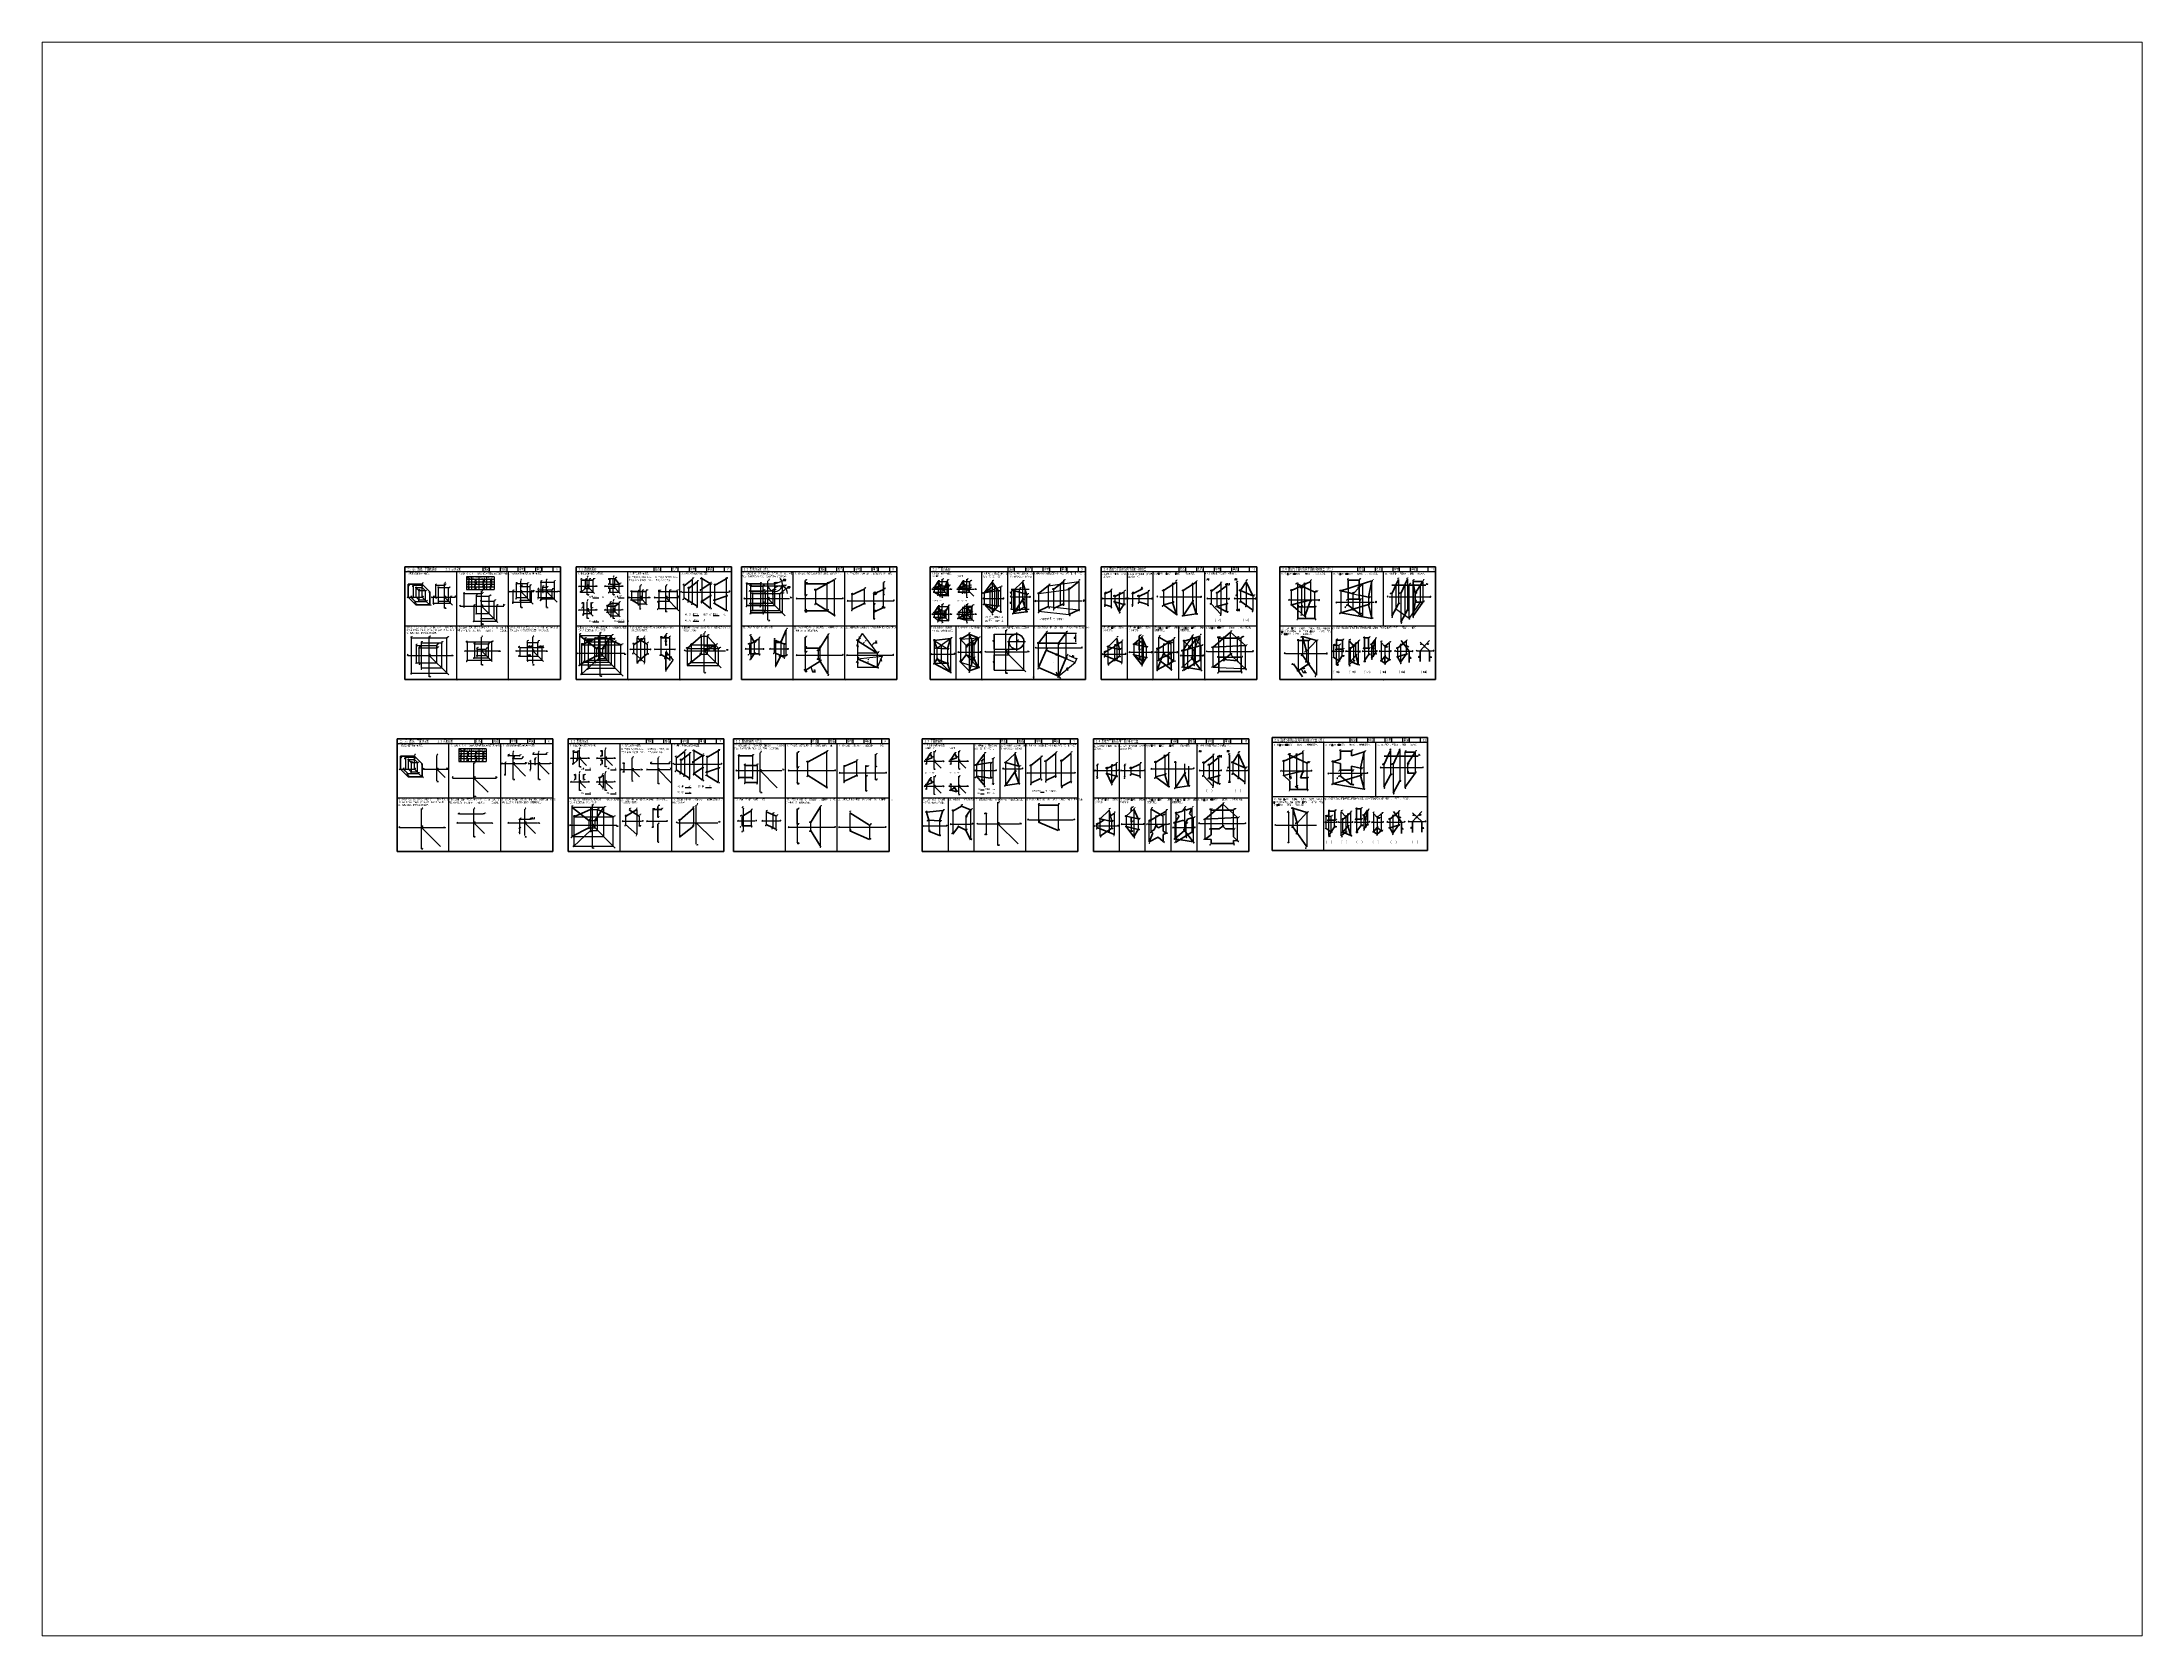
# Paper-space layout '布局1' of a CAD drawing. Header units: millimetres. Extents: x 26 to 231, y 20 to 176.
# The model-space entities are those that its viewports show. They can reach past a viewport. Long polylines and large blocks are cut down to what shows.
import ezdxf

# ---------------------------------------------------------------- set-up
doc = ezdxf.new("R2010")
doc.units = ezdxf.units.MM
doc.header["$PDMODE"] = 33
doc.header["$PDSIZE"] = 1.5
doc.linetypes.add('myCENTER', pattern=[18, 15, -1, 1, -1])
doc.linetypes.add('myHIDDEN', pattern=[5, 4, -1])
doc.layers.get('Defpoints').update_dxf_attribs({"lineweight": 20})
for name, color, linetype, lineweight in [('文字', 7, 'Continuous', 25), ('标注', 7, 'Continuous', 25), ('标题文字', 7, 'Continuous', 25), ('答案中心线', 1, 'myCENTER', 25), ('答案作图线1', 5, 'Continuous', 25), ('答案作图线2', 6, 'Continuous', 25), ('答案尺寸', 1, 'Continuous', 25), ('答案文字', 1, 'Continuous', 25), ('答案标注', 1, 'Continuous', 25), ('答案粗实线', 1, 'Continuous', 50), ('答案粗实线2', 5, 'Continuous', 50), ('答案细实线', 1, 'Continuous', 25), ('答案虚线', 1, 'myHIDDEN', 25), ('粗实线', 7, 'Continuous', 50), ('细实线', 7, 'Continuous', 25), ('虚线', 7, 'myHIDDEN', 25)]:
    doc.layers.add(name, color=color, linetype=linetype, lineweight=lineweight)
doc.styles.add('style1', font='txt.shx', dxfattribs={"width": 0.7, "oblique": 15})
doc.styles.add('SZ', font='txt.shx', dxfattribs={"width": 0.7, "oblique": 15})
doc.styles.add('图中汉字1-5号', font='', dxfattribs={"width": 0.7, "height": 5})
doc.styles.add('字母标注-2.5号', font='txt.shx', dxfattribs={"width": 0.7, "oblique": 15, "height": 2.5})
doc.styles.add('尺寸文字1-2.5号', font='txt.shx', dxfattribs={"width": 0.7, "oblique": 15, "height": 2.5})
doc.styles.add('标题字母', font='SIMFANG.TTF', dxfattribs={"width": 0.7, "oblique": 15, "height": 3.5})
doc.styles.add('标题汉字1-5号', font='SimSun.ttf', dxfattribs={"width": 0.7, "height": 5})
doc.styles.add('标题汉字2-3.5号', font='SimSun.ttf', dxfattribs={"width": 0.7, "height": 3.5})
doc.styles.get('图中汉字1-5号').set_extended_font_data('FZFangSong-Z02')
doc.dimstyles.new('尺寸25', dxfattribs={"dimtxt": 2.5, "dimasz": 2.5, "dimexe": 2, "dimexo": 0, "dimgap": 0.5, "dimtad": 1, "dimdec": 0, "dimdsep": 46, "dimtxsty": '尺寸文字1-2.5号', "dimcen": 0, "dimadec": 0, "dimazin": 0, "dimtfac": 1, "dimtdec": 0, "dimtmove": 0, "dimatfit": 3, "dimfxl": 0, "dimarcsym": 0})

# ---------------------------------------------------------------- blocks, each defined once
blk = doc.blocks.new('*D1')
at = {"layer": 'Defpoints', "color": 0}
for p in [(-269.4, 2695.4), (-255.6, 2701.2)]:
    blk.add_point(p, dxfattribs=at)
at = {"layer": '答案作图线2', "color": 0, "lineweight": -2}
for p, q in [((-269.4, 2695.4), (-257.9, 2700.2)), ((-255.6, 2701.2), (-253.2, 2702.2)), ((-253.2, 2702.2), (-248, 2702.2))]:
    blk.add_line(p, q, dxfattribs=at)
at = {"layer": '答案作图线2', "color": 0}
blk.add_solid([(-258, 2700.6), (-257.7, 2699.9), (-255.6, 2701.2)], dxfattribs=at)
at = {"layer": '答案作图线2', "color": 0, "insert": (-250.4, 2703.9), "char_height": 2.5, "attachment_point": 5, "style": '尺寸文字1-2.5号'}
blk.add_mtext('R15', dxfattribs=at)
blk = doc.blocks.new('*D2')
at = {"layer": 'Defpoints', "color": 0}
for p in [(-247.5, 2685.6), (-259.4, 2676.4)]:
    blk.add_point(p, dxfattribs=at)
at = {"layer": '答案作图线2', "color": 0, "lineweight": -2}
for p, q in [((-259.4, 2676.4), (-249.4, 2684)), ((-247.5, 2685.6), (-244.9, 2687.5)), ((-244.9, 2687.5), (-239.7, 2687.5))]:
    blk.add_line(p, q, dxfattribs=at)
at = {"layer": '答案作图线2', "color": 0}
blk.add_solid([(-249.7, 2684.4), (-249.2, 2683.7), (-247.5, 2685.6)], dxfattribs=at)
at = {"layer": '答案作图线2', "color": 0, "insert": (-242, 2689.3), "char_height": 2.5, "attachment_point": 5, "style": '尺寸文字1-2.5号'}
blk.add_mtext('R15', dxfattribs=at)
blk = doc.blocks.new('*D3')
at = {"layer": 'Defpoints', "color": 0}
for p in [(201.5, 2684.9), (201.5, 2669.9), (202.3, 2669.9)]:
    blk.add_point(p, dxfattribs=at)
at = {"layer": '答案尺寸', "color": 0, "lineweight": -2}
for p, q in [((201.5, 2684.9), (204.3, 2684.9)), ((202.3, 2682.4), (202.3, 2672.4)), ((201.5, 2669.9), (204.3, 2669.9))]:
    blk.add_line(p, q, dxfattribs=at)
at = {"layer": '答案尺寸', "color": 0}
for points in [[(201.9, 2682.4), (202.7, 2682.4), (202.3, 2684.9)], [(201.9, 2672.4), (202.7, 2672.4), (202.3, 2669.9)]]:
    blk.add_solid(points, dxfattribs=at)
at = {"layer": '答案尺寸', "color": 0, "insert": (200.5, 2677.4), "char_height": 2.5, "attachment_point": 5, "rotation": 90, "style": '尺寸文字1-2.5号'}
blk.add_mtext('15', dxfattribs=at)
blk = doc.blocks.new('*D4')
at = {"layer": 'Defpoints', "color": 0}
for p in [(202.3, 2669.9), (202.3, 2644.9), (202.3, 2644.9)]:
    blk.add_point(p, dxfattribs=at)
at = {"layer": '答案尺寸', "color": 0, "lineweight": -2}
for p, q in [((202.3, 2669.9), (200.3, 2669.9)), ((202.3, 2644.9), (200.3, 2644.9)), ((202.3, 2667.4), (202.3, 2647.4))]:
    blk.add_line(p, q, dxfattribs=at)
at = {"layer": '答案尺寸', "color": 0}
for points in [[(201.9, 2667.4), (202.7, 2667.4), (202.3, 2669.9)], [(201.9, 2647.4), (202.7, 2647.4), (202.3, 2644.9)]]:
    blk.add_solid(points, dxfattribs=at)
at = {"layer": '答案尺寸', "color": 0, "insert": (200.5, 2657.4), "char_height": 2.5, "attachment_point": 5, "rotation": 90, "style": '尺寸文字1-2.5号'}
blk.add_mtext('25', dxfattribs=at)
blk = doc.blocks.new('*D5')
at = {"layer": 'Defpoints', "color": 0}
for p in [(310.7, 2597.4), (295.5, 2577.4), (329.9, 2577.4)]:
    blk.add_point(p, dxfattribs=at)
at = {"layer": '答案尺寸', "color": 0, "lineweight": -2}
for p, q in [((310.7, 2597.4), (331.9, 2597.4)), ((295.5, 2577.4), (331.9, 2577.4)), ((329.9, 2594.9), (329.9, 2579.9))]:
    blk.add_line(p, q, dxfattribs=at)
at = {"layer": '答案尺寸', "color": 0}
for points in [[(329.5, 2594.9), (330.3, 2594.9), (329.9, 2597.4)], [(329.5, 2579.9), (330.3, 2579.9), (329.9, 2577.4)]]:
    blk.add_solid(points, dxfattribs=at)
at = {"layer": '答案尺寸', "color": 0, "insert": (328.2, 2587.4), "char_height": 2.5, "attachment_point": 5, "rotation": 90, "style": '尺寸文字1-2.5号'}
blk.add_mtext('20', dxfattribs=at)
blk = doc.blocks.new('*D6')
at = {"layer": 'Defpoints', "color": 0}
for p in [(310.7, 2546.5), (329.1, 2538.5), (332.3, 2546)]:
    blk.add_point(p, dxfattribs=at)
at = {"layer": '答案尺寸', "color": 0, "lineweight": -2}
for p, q in [((310.7, 2546.5), (314.8, 2555.8)), ((316.3, 2553), (330.1, 2547)), ((329.1, 2538.5), (333.1, 2547.8))]:
    blk.add_line(p, q, dxfattribs=at)
at = {"layer": '答案尺寸', "color": 0}
for points in [[(316.5, 2553.4), (316.1, 2552.6), (314, 2554)], [(330.2, 2547.4), (329.9, 2546.6), (332.3, 2546)]]:
    blk.add_solid(points, dxfattribs=at)
at = {"layer": '答案尺寸', "color": 0, "insert": (323.9, 2551.6), "char_height": 2.5, "attachment_point": 5, "rotation": 336.4028, "style": '尺寸文字1-2.5号'}
blk.add_mtext('20', dxfattribs=at)

msp = doc.modelspace()

# ---------------------------------------------------------------- linework, layer by layer
for p, q in [((-903.5, 2504.7), (-903.5, 2719.7)), ((-800.2, 2504.7), (-800.2, 2719.7)), ((-562.4, 2504.7), (-562.4, 2719.7)), ((-459.1, 2504.7), (-459.1, 2719.7)), ((-233.1, 2504.7), (-233.1, 2719.7)), ((-129.8, 2504.7), (-129.8, 2719.7)), ((143.1, 2504.7), (143.1, 2719.7)), ((246.4, 2504.7), (246.4, 2719.7)), ((484.2, 2504.7), (484.2, 2719.7)), ((587.5, 2504.7), (587.5, 2719.7)), ((840.3, 2504.7), (840.3, 2719.7)), ((943.7, 2612.2), (943.7, 2719.7)), ((-1006.9, 2612.2), (-696.9, 2612.2)), ((-665.7, 2612.2), (-355.7, 2612.2)), ((-336.4, 2612.2), (-26.4, 2612.2)), ((39.7, 2612.2), (143.1, 2612.2)), ((143.1, 2612.2), (349.7, 2612.2)), ((380.8, 2612.2), (484.2, 2612.2)), ((737, 2612.2), (840.3, 2612.2)), ((-919.1, 2162), (-919.1, 2377)), ((-815.7, 2162), (-815.7, 2377)), ((-577.9, 2162), (-577.9, 2377)), ((-474.6, 2162), (-474.6, 2377)), ((-248.6, 2162), (-248.6, 2377)), ((-145.3, 2162), (-145.3, 2377)), ((127.5, 2162), (127.5, 2377)), ((230.9, 2162), (230.9, 2377)), ((468.6, 2162), (468.6, 2377)), ((572, 2162), (572, 2377)), ((824.8, 2164.1), (824.8, 2379.1)), ((928.1, 2271.6), (928.1, 2379.1)), ((-1022.4, 2269.5), (-712.4, 2269.5)), ((-681.3, 2269.5), (-371.3, 2269.5)), ((-352, 2269.5), (-42, 2269.5)), ((24.2, 2269.5), (127.5, 2269.5)), ((127.5, 2269.5), (334.2, 2269.5)), ((365.3, 2269.5), (468.6, 2269.5)), ((721.5, 2271.6), (824.8, 2271.6))]:
    msp.add_line(p, q)
for p in [(-903.5, 2504.7), (-800.2, 2504.7), (-562.4, 2504.7), (-459.1, 2504.7), (-233.1, 2504.7), (-129.8, 2504.7), (143.1, 2504.7), (246.4, 2509.7), (484.2, 2504.7), (587.5, 2504.7), (840.3, 2504.7), (943.7, 2504.7), (-919.1, 2162), (-815.7, 2162), (-577.9, 2162), (-474.6, 2162), (-248.6, 2162), (-145.3, 2162), (127.5, 2162), (230.9, 2162), (468.6, 2162), (572, 2162), (824.8, 2164.1), (928.1, 2164.1)]:
    msp.add_point(p)
at = {"layer": '标注'}
for p, q in [((-829.3, 2689.2), (-884.3, 2689.2)), ((-844.8, 2346.6), (-899.8, 2346.6))]:
    msp.add_line(p, q, dxfattribs=at)
at = {"layer": '标题文字'}
for centre in [(-989.8, 2692.8), (-984.5, 2688), (-978.9, 2682.3), (-972.5, 2692.8), (-966.9, 2682.3), (-994.7, 2668.8), (-989.8, 2668.8), (-986.2, 2660.3), (-978.9, 2663.1), (-964, 2660.3), (-1005.3, 2350.1), (-1000, 2345.3), (-988, 2350.1), (-1010.2, 2326.1), (-1005.3, 2326.1), (-1001.8, 2317.6), (-994.4, 2339.7), (-994.4, 2320.4), (-982.4, 2339.7), (-979.6, 2317.6)]:
    msp.add_circle(centre, 0.5, dxfattribs=at)
at = {"layer": '答案中心线'}
for p, q in [((211.9, 2598.4), (211.9, 2562.4)), ((193.9, 2580.4), (229.9, 2580.4))]:
    msp.add_line(p, q, dxfattribs=at)
at = {"layer": '答案作图线1'}
for p, q in [((-255.1, 2690.8), (-293.4, 2690.8)), ((-273.6, 2681), (-293.4, 2681)), ((-273.6, 2681), (-273.6, 2656.4)), ((-255.1, 2690.8), (-255.1, 2637.8)), ((147.8, 2677.8), (180.3, 2689.5)), ((172.3, 2686.6), (172.3, 2647.1)), ((201.5, 2684.9), (237.4, 2684.9)), ((208.6, 2684.9), (208.6, 2640.1)), ((228.7, 2684.9), (228.7, 2649.9)), ((-273.6, 2656.4), (-293.4, 2656.4)), ((-255.1, 2637.8), (-293.4, 2637.8)), ((147.8, 2655), (180.3, 2639.4)), ((208.6, 2640.1), (228.7, 2649.9)), ((-600.3, 2585.3), (-649, 2585.3)), ((-649, 2585.3), (-649, 2539.6)), ((-628.8, 2585.3), (-628.8, 2539.6)), ((-600.3, 2539.6), (-600.3, 2585.3)), ((-489.1, 2593.2), (-485.5, 2591.2)), ((-488.9, 2582.1), (-485.4, 2580.1)), ((-488.6, 2583.2), (-485.1, 2581.3)), ((-483.9, 2559), (-486.5, 2557.6)), ((-387.8, 2573.5), (-436.6, 2573.5)), ((-436.6, 2573.5), (-436.6, 2539.1)), ((-410.7, 2562.1), (-387.8, 2573.5)), ((-405.4, 2572.8), (-406.6, 2571.3)), ((-405.1, 2572.8), (-406.3, 2571.3)), ((-396.8, 2572.6), (-397.9, 2571.2)), ((-396.5, 2572.6), (-397.7, 2571.2)), ((-391.3, 2569.8), (-390.1, 2568.8)), ((-391.3, 2569.5), (-390.1, 2568.5)), ((-387.8, 2539.1), (-387.8, 2573.5)), ((-106.8, 2574.1), (-103, 2571.5)), ((-106.4, 2572.5), (-102.7, 2569.9)), ((-103.7, 2583.8), (-102, 2582.8)), ((-102, 2582.8), (-103.1, 2581.1)), ((-101.9, 2590.8), (-99.7, 2586.1)), ((293, 2556.9), (289.5, 2553.2)), ((293.8, 2556.4), (290.3, 2552.7)), ((-649, 2539.6), (-600.3, 2539.6)), ((-475.9, 2549.9), (-478.4, 2548.5)), ((-475.3, 2549.1), (-477.8, 2547.6)), ((-436.6, 2539.1), (-387.8, 2539.1)), ((-107.3, 2540.6), (-102.7, 2537.8)), ((-66.4, 2531.2), (-67.2, 2529.4)), ((-66.4, 2531.2), (-64.6, 2530.4)), ((-59.9, 2545.8), (-57.3, 2541.6)), ((-59.4, 2547.1), (-56.8, 2542.9)), ((312, 2528), (313.7, 2523)), ((312.8, 2528.7), (314.5, 2523.6)), ((792.2, 2535.2), (793.3, 2533.6)), ((793.3, 2533.6), (795, 2534.7))]:
    msp.add_line(p, q, dxfattribs=at)
at = {"layer": '答案作图线2'}
for p, q in [((-318.3, 2690.8), (-318.3, 2637.8)), ((-293.4, 2690.8), (-293.4, 2637.8)), ((218.3, 2644.9), (218.3, 2684.9)), ((201.5, 2644.9), (237.4, 2644.9)), ((-410.7, 2572.1), (-390.7, 2572.1)), ((-400.7, 2562.1), (-400.7, 2572.1)), ((-390.7, 2562.1), (-390.7, 2572.1)), ((-104.8, 2582.1), (-104.8, 2557.5)), ((-104.8, 2545.8), (-55.5, 2551.2)), ((-55.5, 2551.2), (-65.4, 2528.6))]:
    msp.add_line(p, q, dxfattribs=at)
for centre, radius, start, end in [((-65.4, 2557.5), 33.8, 141.0579, 143.7128), ((-65.4, 2557.5), 33.8, 131.8781, 134.7262), ((-104.8, 2545.8), 21.7, 343.0224, 346.603), ((-104.8, 2545.8), 21.7, 355.9838, 359.6231)]:
    msp.add_arc(centre, radius, start, end, dxfattribs=at)
for points in [[(-92.3, 2577.2), (-93, 2577.7), (-94, 2575.4)], [(-88.2, 2582.9), (-87.7, 2582.3), (-86, 2584.2)], [(-83.7, 2539.3), (-84.5, 2539.6), (-84.9, 2537.1)], [(-83.6, 2545.6), (-82.7, 2545.6), (-83.3, 2548.1)]]:
    msp.add_solid(points, dxfattribs=at)
at = {"layer": '答案标注'}
msp.add_line((59.9, 2672.2), (59.9, 2672.2), dxfattribs=at)
for centre in [(218.3, 2684.9), (218.3, 2644.9)]:
    msp.add_circle(centre, 0.5, dxfattribs=at)
at = {"layer": '答案粗实线'}
for p, q in [((-639.6, 2703), (-631.9, 2703)), ((-588.3, 2705.9), (-579.8, 2694.8)), ((-555, 2680.3), (-542, 2680.3)), ((-533.6, 2680.3), (-526.1, 2680.3)), ((-479.4, 2680.3), (-464.9, 2680.3)), ((-293.4, 2690.8), (-318.3, 2690.8)), ((-293.4, 2681), (-318.3, 2681)), ((-165, 2695.8), (-209.4, 2695.8)), ((-72.5, 2675.8), (-53.3, 2684.2)), ((47.9, 2679.1), (59.9, 2672.2)), ((69.3, 2687.8), (73.9, 2700.4)), ((76.2, 2691.6), (69.3, 2687.8)), ((73.9, 2700.4), (76.2, 2691.6)), ((97.2, 2679.1), (109.2, 2679.1)), ((118.6, 2687.8), (118.6, 2700.4)), ((388.4, 2675.7), (400.5, 2681.5)), ((443, 2675.7), (463.2, 2685.3)), ((544.5, 2682.4), (570.5, 2698.8)), ((873.3, 2686.4), (895.4, 2693.4)), ((883.2, 2675.8), (895.4, 2688.3)), ((895.4, 2688.3), (895.4, 2673)), ((-587.8, 2650.9), (-579.6, 2657.3)), ((-555, 2663.4), (-542, 2655.9)), ((-500.6, 2660.5), (-500.6, 2645.5)), ((-293.4, 2656.4), (-318.3, 2656.4)), ((-293.4, 2637.8), (-318.3, 2637.8)), ((-209.4, 2641.9), (-165, 2641.9)), ((-72.5, 2638.8), (-52.9, 2648.3)), ((69.3, 2637.7), (76.6, 2650.4)), ((97.2, 2639), (109.2, 2651)), ((123.8, 2651), (115, 2646.8)), ((115, 2646.8), (120.7, 2639)), ((120.7, 2639), (123.8, 2651)), ((388.4, 2653.8), (400.5, 2650.6)), ((772.5, 2649.6), (780, 2649.6)), ((772.5, 2649.6), (772.5, 2643)), ((780, 2649.6), (780, 2636.3)), ((786.5, 2630.4), (793.6, 2649.6)), ((873.3, 2678.1), (883.2, 2675.8)), ((-247, 2603.9), (-258, 2578.5)), ((47.9, 2629.1), (59.9, 2626.9)), ((47.9, 2629.1), (55.7, 2621.8)), ((59.9, 2626.9), (55.7, 2621.8)), ((167.3, 2595.4), (167.3, 2565.4)), ((271.4, 2597.4), (256.1, 2577.4)), ((310.7, 2597.4), (295.5, 2577.4)), ((780, 2636.3), (786.5, 2630.4)), ((-524.3, 2555.9), (-544.8, 2539.1)), ((-497, 2554.5), (-479.4, 2545.3)), ((-403.8, 2591.5), (-381.8, 2566.8)), ((-317.2, 2591.1), (-310.5, 2580.3)), ((-317.2, 2545.9), (-310.5, 2556)), ((-258, 2578.5), (-268.4, 2578.5)), ((-179.6, 2567.4), (-209.4, 2567.4)), ((100.6, 2585.2), (112, 2572.4)), ((112, 2572.4), (126.8, 2574.9)), ((167.3, 2553.8), (167.3, 2523.8)), ((256.1, 2577.4), (295.5, 2577.4)), ((256.1, 2528.9), (271.4, 2563.7)), ((407.9, 2571.6), (414.8, 2576)), ((456.3, 2578.4), (456.3, 2573.1)), ((551.9, 2575.1), (557.3, 2569.8)), ((557.3, 2569.8), (569, 2583.8)), ((558.6, 2585.5), (565.3, 2587.6)), ((560.1, 2567.1), (568.5, 2569.5)), ((569, 2583.8), (572.8, 2580)), ((773.4, 2582.4), (793.8, 2582.4)), ((-268.4, 2531.6), (-258, 2552.4)), ((-258, 2552.4), (-247, 2552.4)), ((-209.4, 2523.1), (-179.6, 2541.6)), ((53.1, 2545.6), (48.2, 2537.1)), ((48.2, 2537.1), (80.7, 2519.8)), ((80.7, 2519.8), (74.2, 2537.1)), ((100.6, 2539.7), (117.7, 2522.3)), ((117.7, 2522.3), (135.7, 2528.1)), ((256.1, 2528.9), (295.5, 2511.7)), ((295.5, 2511.7), (310.7, 2546.5)), ((499.4, 2541.8), (509.9, 2533.4)), ((501.9, 2547.8), (510.7, 2552.3)), ((514.6, 2549.5), (514.6, 2535.8)), ((514.6, 2549.5), (520.1, 2545.6)), ((514.6, 2535.8), (520.1, 2538.6)), ((553.3, 2528.4), (569, 2538.1)), ((631.4, 2549.7), (624.9, 2545)), ((624.9, 2545), (652.2, 2541.9)), ((652.2, 2541.9), (644.2, 2549.7)), ((763.9, 2536.2), (781.9, 2510.5)), ((773.4, 2522.1), (793.8, 2536.4))]:
    msp.add_line(p, q, dxfattribs=at)
for points in [[(615.3, 2529), (615.3, 2538)], [(660, 2534.4), (660, 2526.7)]]:
    msp.add_lwpolyline(points, dxfattribs=at)
msp.add_circle((211.9, 2580.4), 15, dxfattribs=at)
at = {"layer": '答案细实线'}
for p, q in [((-945.1, 2668.8), (-945.1, 2692.8)), ((-945.1, 2692.8), (-927.8, 2692.8)), ((-939.8, 2660.8), (-939.8, 2688)), ((-939.8, 2688), (-919.8, 2688)), ((-919.8, 2660.8), (-919.8, 2688)), ((-785.1, 2695.3), (-785.1, 2667.4)), ((-763.3, 2695.3), (-763.3, 2667.4)), ((-758.1, 2690.5), (-758.1, 2662.3)), ((-754.8, 2658.9), (-754.8, 2680.1)), ((-741.3, 2683.8), (-713.4, 2683.8)), ((-735.8, 2698.7), (-735.8, 2664.8)), ((-731.9, 2688.8), (-725, 2688.8)), ((-713.4, 2668.5), (-713.4, 2683.8)), ((-709.7, 2698.7), (-709.7, 2664.8)), ((-655.9, 2678.9), (-631.9, 2678.9)), ((-647.4, 2703), (-639.6, 2703)), ((-647.4, 2686.5), (-639.6, 2686.5)), ((-639.6, 2686.5), (-639.6, 2703)), ((-631.9, 2678.9), (-631.9, 2703)), ((-598.6, 2705.9), (-588.3, 2705.9)), ((-598.6, 2694.8), (-579.8, 2694.8)), ((-598.6, 2687.2), (-588.3, 2687.2)), ((-588.3, 2687.2), (-588.3, 2705.9)), ((-579.8, 2678.7), (-579.8, 2694.8)), ((-542, 2655.9), (-542, 2680.3)), ((-542, 2680.3), (-533.6, 2680.3)), ((-533.6, 2663.4), (-533.6, 2680.3)), ((-526.1, 2655.9), (-526.1, 2680.3)), ((-500.6, 2680.3), (-500.6, 2660.5)), ((-479.4, 2660.5), (-479.4, 2680.3)), ((-464.4, 2680.3), (-464.4, 2645.5)), ((-298.3, 2695.4), (-269.4, 2695.4)), ((-269.4, 2652.1), (-269.4, 2695.4)), ((-165, 2641.9), (-165, 2695.8)), ((47.9, 2687.8), (69.3, 2687.8)), ((47.9, 2679.1), (69.3, 2679.1)), ((55.7, 2700.4), (55.7, 2674.6)), ((55.7, 2700.4), (73.9, 2700.4)), ((59.9, 2691.6), (59.9, 2672.2)), ((59.9, 2691.6), (76.2, 2691.6)), ((69.3, 2679.1), (69.3, 2687.8)), ((73.9, 2674.6), (73.9, 2700.4)), ((76.2, 2672.2), (76.2, 2691.6)), ((97.2, 2687.8), (118.6, 2687.8)), ((105, 2700.4), (105, 2679.1)), ((105, 2700.4), (118.6, 2700.4)), ((109.2, 2691.6), (109.2, 2679.1)), ((109.2, 2691.6), (118.6, 2691.6)), ((109.2, 2679.1), (118.6, 2679.1)), ((118.6, 2679.1), (118.6, 2687.8)), ((147.8, 2677.8), (167.9, 2692.7)), ((163.5, 2698.9), (175.5, 2682.1)), ((167.9, 2692.7), (167.9, 2642.2)), ((256.1, 2676.3), (316.7, 2684.5)), ((275.5, 2691.7), (336.1, 2699.9)), ((298.9, 2694.9), (298.9, 2652.4)), ((400.5, 2681.5), (400.5, 2650.6)), ((780, 2691.3), (780, 2649.6)), ((895.4, 2688.3), (902.6, 2695.6)), ((902.6, 2629.9), (902.6, 2695.6)), ((968, 2692.7), (968, 2645.7)), ((985.8, 2692.7), (985.8, 2633.2)), ((994.6, 2627), (994.6, 2692.7)), ((1001.9, 2700.5), (1006.7, 2677.1)), ((1003.5, 2692.7), (1003.5, 2639.8)), ((1016.9, 2692.7), (1016.9, 2658.9)), ((-950, 2656.8), (-950, 2668.8)), ((-950, 2656.8), (-915.8, 2656.8)), ((-939.8, 2660.8), (-919.8, 2660.8)), ((-915.8, 2656.8), (-915.8, 2668.8)), ((-889, 2676.2), (-854, 2676.2)), ((-889, 2651.2), (-889, 2676.2)), ((-869, 2621.2), (-869, 2651.2)), ((-864, 2671.2), (-839, 2671.2)), ((-864, 2636.2), (-864, 2671.2)), ((-854, 2661.2), (-829, 2661.2)), ((-839, 2636.2), (-839, 2671.2)), ((-829, 2626.2), (-829, 2661.2)), ((-824, 2621.2), (-824, 2651.2)), ((-791.6, 2658.9), (-754.8, 2658.9)), ((-763.3, 2667.4), (-785.1, 2667.4)), ((-758.1, 2662.3), (-775.9, 2662.3)), ((-741.3, 2668.5), (-713.4, 2668.5)), ((-709.7, 2664.8), (-735.8, 2664.8)), ((-651.2, 2648.1), (-651.2, 2635.7)), ((-635.8, 2648.1), (-635.8, 2635.7)), ((-603.8, 2650.9), (-587.8, 2650.9)), ((-603.8, 2639.6), (-587.8, 2639.6)), ((-598.6, 2678.7), (-579.8, 2678.7)), ((-596.5, 2657.3), (-579.6, 2657.3)), ((-587.8, 2639.6), (-587.8, 2650.9)), ((-579.6, 2631.5), (-579.6, 2657.3)), ((-555, 2663.4), (-533.6, 2663.4)), ((-542, 2655.9), (-526.1, 2655.9)), ((-479.4, 2660.5), (-500.6, 2660.5)), ((-464.4, 2645.5), (-500.6, 2645.5)), ((-298.3, 2652.1), (-269.4, 2652.1)), ((-289.1, 2676.4), (-259.4, 2676.4)), ((-289.1, 2642.1), (-259.4, 2642.1)), ((-259.4, 2642.1), (-259.4, 2676.4)), ((47.9, 2637.7), (69.3, 2637.7)), ((55.7, 2674.6), (73.9, 2674.6)), ((55.7, 2650.4), (76.6, 2650.4)), ((55.7, 2650.4), (55.7, 2621.8)), ((59.9, 2672.2), (76.2, 2672.2)), ((59.9, 2641.6), (71.5, 2641.6)), ((59.9, 2641.6), (59.9, 2626.9)), ((69.3, 2629.1), (69.3, 2637.7)), ((71.5, 2641.6), (71.5, 2626.9)), ((76.6, 2650.4), (76.6, 2621.8)), ((97.2, 2639), (120.7, 2639)), ((105, 2632.7), (105, 2646.8)), ((105, 2646.8), (115, 2646.8)), ((109.2, 2623.9), (109.2, 2651)), ((109.2, 2651), (123.8, 2651)), ((115, 2632.7), (115, 2646.8)), ((120.7, 2627), (120.7, 2639)), ((123.8, 2623.9), (123.8, 2651)), ((147.8, 2655), (167.9, 2642.2)), ((163.5, 2637.2), (175.5, 2650.8)), ((256.1, 2640.9), (316.7, 2634.6)), ((275.5, 2650.4), (336.1, 2644)), ((883.2, 2645.1), (883.2, 2675.8)), ((968, 2645.7), (994.6, 2627)), ((1016.9, 2658.9), (994.6, 2627)), ((1006.7, 2658.9), (1001.9, 2630.3)), ((-869, 2621.2), (-824, 2621.2)), ((-864, 2636.2), (-839, 2636.2)), ((-854, 2626.2), (-829, 2626.2)), ((-635.8, 2635.7), (-651.2, 2635.7)), ((-596.5, 2631.5), (-579.6, 2631.5)), ((-247, 2552.4), (-247, 2603.9)), ((-95.7, 2596.7), (-104.8, 2582.1)), ((-95.7, 2596.7), (-65.4, 2557.5)), ((47.9, 2629.1), (69.3, 2629.1)), ((76.6, 2621.8), (55.7, 2621.8)), ((71.5, 2626.9), (59.9, 2626.9)), ((97.2, 2627), (120.7, 2627)), ((105, 2632.7), (115, 2632.7)), ((109.2, 2623.9), (123.8, 2623.9)), ((117.7, 2595.3), (126.8, 2574.9)), ((117.7, 2595.3), (117.7, 2522.3)), ((167.3, 2595.4), (211.9, 2595.4)), ((895.5, 2635.5), (902.6, 2629.9)), ((-993.6, 2517.9), (-993.6, 2587.9)), ((-993.6, 2587.9), (-923.6, 2587.9)), ((-983.6, 2537.9), (-983.6, 2572.9)), ((-983.6, 2572.9), (-943.6, 2572.9)), ((-978.6, 2537.9), (-978.6, 2567.9)), ((-978.6, 2567.9), (-943.6, 2567.9)), ((-973.6, 2577.9), (-933.6, 2577.9)), ((-973.6, 2527.9), (-973.6, 2577.9)), ((-943.6, 2537.9), (-943.6, 2572.9)), ((-933.6, 2527.9), (-933.6, 2577.9)), ((-923.6, 2517.9), (-923.6, 2587.9)), ((-883, 2580.2), (-883, 2542.5)), ((-868, 2575.7), (-868, 2547.8)), ((-868, 2575.7), (-840.1, 2575.7)), ((-863, 2565.7), (-845.1, 2565.7)), ((-863, 2565.7), (-863, 2552.8)), ((-845.1, 2552.8), (-845.1, 2565.7)), ((-840.1, 2547.8), (-840.1, 2575.7)), ((-834.7, 2580.2), (-834.7, 2542.5)), ((-778.2, 2569), (-763.2, 2569)), ((-778.2, 2569), (-778.2, 2551.4)), ((-763.2, 2579), (-763.2, 2569)), ((-763.2, 2579), (-741.7, 2579)), ((-741.7, 2551.4), (-741.7, 2579)), ((-741.7, 2569), (-733.7, 2569)), ((-733.7, 2543.3), (-733.7, 2569)), ((-641.7, 2579.7), (-641.7, 2527.7)), ((-641.7, 2579.7), (-588.4, 2579.7)), ((-604.1, 2543.5), (-604.1, 2579.7)), ((-588.4, 2527.7), (-588.4, 2579.7)), ((-544.8, 2588.2), (-544.8, 2539.1)), ((-537.1, 2583.5), (-537.1, 2545.4)), ((-487.2, 2560.1), (-472.2, 2543.5)), ((-487.2, 2549.4), (-482.9, 2555.3)), ((-479.4, 2588.3), (-479.4, 2545.3)), ((-444.2, 2566.8), (-381.8, 2566.8)), ((-416.2, 2591.5), (-403.8, 2591.5)), ((-416.2, 2555.2), (-403.8, 2555.2)), ((-403.8, 2555.2), (-403.8, 2591.5)), ((-381.8, 2533.1), (-381.8, 2566.8)), ((-310.5, 2580.3), (-310.5, 2556)), ((-268.4, 2578.5), (-268.4, 2531.6)), ((-179.6, 2541.6), (-179.6, 2567.4)), ((-65.4, 2557.5), (-104.8, 2557.5)), ((-76.8, 2572.2), (-71.7, 2578)), ((-71.7, 2578), (-65.8, 2578)), ((48.2, 2582.9), (74.2, 2565.9)), ((48.2, 2582.9), (48.2, 2537.1)), ((53.1, 2567.4), (80.7, 2586.7)), ((62.2, 2573.8), (62.2, 2537.1)), ((80.7, 2586.7), (80.7, 2519.8)), ((100.6, 2585.2), (135.7, 2587.9)), ((135.7, 2587.9), (112, 2572.4)), ((112, 2554.4), (112, 2572.4)), ((135.7, 2528.1), (112, 2554.4)), ((121.5, 2586.8), (121.5, 2532.8)), ((124.3, 2540.7), (124.3, 2580.5)), ((167.3, 2565.4), (211.9, 2565.4)), ((167.3, 2553.8), (196.9, 2553.8)), ((196.9, 2553.8), (196.9, 2580.4)), ((226.9, 2523.8), (226.9, 2580.4)), ((256.1, 2528.9), (256.1, 2577.4)), ((295.5, 2511.7), (295.5, 2577.4)), ((407.9, 2544.7), (407.9, 2571.6)), ((446, 2575.3), (465.3, 2581.2)), ((446, 2554.4), (465.3, 2540.3)), ((465.3, 2540.3), (465.3, 2581.2)), ((514.6, 2578.6), (514.6, 2549.5)), ((553.3, 2565.1), (557.3, 2569.8)), ((553.3, 2528.4), (553.3, 2565.1)), ((569, 2538.1), (569, 2583.8)), ((624.9, 2587.2), (624.9, 2545)), ((652.2, 2587.2), (652.2, 2541.9)), ((793.8, 2536.4), (793.8, 2582.4)), ((-993.6, 2517.9), (-923.6, 2517.9)), ((-983.6, 2537.9), (-943.6, 2537.9)), ((-973.6, 2527.9), (-933.6, 2527.9)), ((-834.7, 2542.5), (-883, 2542.5)), ((-868, 2547.8), (-840.1, 2547.8)), ((-863, 2552.8), (-845.1, 2552.8)), ((-778.2, 2551.4), (-741.7, 2551.4)), ((-763.2, 2543.3), (-733.7, 2543.3)), ((-641.7, 2543.5), (-604.1, 2543.5)), ((-641.7, 2527.7), (-588.4, 2527.7)), ((-487.2, 2523.2), (-472.2, 2543.5)), ((-444.2, 2533.1), (-381.8, 2533.1)), ((-198, 2530.1), (-194.4, 2520.2)), ((-194.4, 2520.2), (-188.5, 2520.2)), ((-104.8, 2545.8), (-104.8, 2528.6)), ((-65.4, 2528.6), (-104.8, 2528.6)), ((74.2, 2537.1), (48.2, 2537.1)), ((53.1, 2545.6), (80.7, 2519.8)), ((100.6, 2539.7), (135.7, 2528.1)), ((126.8, 2547.6), (117.7, 2522.3)), ((167.3, 2523.8), (226.9, 2523.8)), ((295.5, 2511.7), (329.1, 2538.5)), ((310.7, 2546.5), (329.1, 2538.5)), ((779.3, 2526.2), (783.2, 2518.9)), ((783.2, 2518.9), (790.2, 2518.9))]:
    msp.add_line(p, q, dxfattribs=at)
for centre in [(-945.1, 2692.8), (-939.8, 2688), (-927.8, 2692.8), (-919.8, 2688), (-754.8, 2680.1), (-725, 2688.8), (-713.4, 2683.8), (-950, 2668.8), (-950, 2656.8), (-945.1, 2668.8), (-939.8, 2660.8), (-915.8, 2668.8), (-889, 2676.2), (-889, 2651.2), (-869, 2651.2), (-864, 2671.2), (-854, 2676.2), (-854, 2661.2), (-839, 2671.2), (-829, 2661.2), (-824, 2651.2), (-785.1, 2667.4), (-775.9, 2662.3), (-735.8, 2664.8), (-869, 2621.2), (-864, 2636.2), (-854, 2626.2), (-651.2, 2635.7), (-993.6, 2587.9), (-983.6, 2572.9), (-978.6, 2567.9), (-973.6, 2577.9), (-943.6, 2572.9), (-943.6, 2567.9), (-933.6, 2577.9), (-923.6, 2587.9), (-868, 2575.7), (-863, 2565.7), (-863, 2552.8), (-845.1, 2565.7), (-840.1, 2575.7), (-778.2, 2569), (-763.2, 2579), (-741.7, 2579), (-733.7, 2569), (-993.6, 2517.9), (-983.6, 2537.9), (-978.6, 2537.9), (-973.6, 2527.9), (-883, 2542.5), (-868, 2547.8), (-778.2, 2551.4)]:
    msp.add_circle(centre, 0.5, dxfattribs=at)
for centre, radius, start, end in [((-269.4, 2695.4), 15, 201.0429, 47.2664), ((-259.4, 2676.4), 15, 0, 189.4144), ((-259.4, 2676.4), 15, 214.8871, 214.8871), ((329.1, 2538.5), 43, 180, 180.006), ((329.1, 2538.5), 43, 205.6691, 226.9599)]:
    msp.add_arc(centre, radius, start, end, dxfattribs=at)
at = {"layer": '答案虚线'}
for p, q in [((873.3, 2686.4), (873.3, 2678.1)), ((895.4, 2693.4), (895.4, 2688.3)), ((772.5, 2643), (780, 2636.3)), ((780, 2649.6), (793.6, 2649.6)), ((883.2, 2675.8), (895.4, 2673)), ((402.5, 2568.2), (407.9, 2571.6)), ((456.3, 2584.5), (456.3, 2578.4)), ((558.6, 2585.5), (551.9, 2575.1)), ((557.3, 2569.8), (560.1, 2567.1)), ((565.3, 2587.6), (569, 2583.8)), ((572.8, 2580), (568.5, 2569.5)), ((501.9, 2547.8), (499.4, 2541.8)), ((520.1, 2545.6), (520.1, 2538.6)), ((624.9, 2545), (615.3, 2538)), ((615.3, 2529), (660, 2526.7)), ((660, 2534.4), (652.2, 2541.9))]:
    msp.add_line(p, q, dxfattribs=at)
at = {"layer": '答案虚线', "ltscale": 0.7}
for p, q in [((509.9, 2533.4), (514.6, 2535.8)), ((510.7, 2552.3), (514.6, 2549.5))]:
    msp.add_line(p, q, dxfattribs=at)
at = {"layer": '答案虚线'}
msp.add_lwpolyline([(631.4, 2549.7), (644.2, 2549.7)], dxfattribs=at)
at = {"layer": '粗实线'}
for p, q in [((-1006.9, 2729.7), (-1006.9, 2504.7)), ((-696.9, 2729.7), (-1006.9, 2729.7)), ((-696.9, 2504.7), (-696.9, 2729.7)), ((-665.7, 2729.7), (-665.7, 2504.7)), ((-355.7, 2729.7), (-665.7, 2729.7)), ((-355.7, 2504.7), (-355.7, 2729.7)), ((-336.4, 2729.7), (-336.4, 2504.7)), ((-26.4, 2729.7), (-336.4, 2729.7)), ((-26.4, 2504.7), (-26.4, 2729.7)), ((39.7, 2729.7), (39.7, 2504.7)), ((349.7, 2729.7), (39.7, 2729.7)), ((349.7, 2504.7), (349.7, 2729.7)), ((380.8, 2729.7), (380.8, 2504.7)), ((690.8, 2729.7), (380.8, 2729.7)), ((690.8, 2504.7), (690.8, 2729.7)), ((737, 2729.7), (737, 2504.7)), ((1047, 2729.7), (737, 2729.7)), ((1047, 2504.7), (1047, 2729.7)), ((-1000.5, 2695.2), (-1000.5, 2668.8)), ((-972.5, 2695.2), (-1000.5, 2695.2)), ((-957.2, 2679.9), (-972.5, 2695.2)), ((-957.2, 2653.5), (-957.2, 2679.9)), ((-655.9, 2703), (-647.4, 2703)), ((-655.9, 2678.9), (-647.4, 2686.5)), ((-598.6, 2705.9), (-598.6, 2694.8)), ((-598.6, 2687.2), (-598.6, 2678.7)), ((-434.1, 2704.3), (-451.1, 2690.9)), ((-424.4, 2699.3), (-441.4, 2686)), ((-415.3, 2706.4), (-398.3, 2696.2)), ((-398.3, 2696.2), (-415.3, 2684.9)), ((-389.7, 2692), (-366.9, 2705.3)), ((-298.3, 2695.4), (-326.3, 2695.4)), ((-209.4, 2702.5), (-209.4, 2672.2)), ((-188.7, 2682.7), (-151.2, 2703.4)), ((-116.2, 2673.9), (-91.3, 2684.9)), ((-53.3, 2672.7), (-53.3, 2698.5)), ((55.7, 2700.4), (47.9, 2687.8)), ((59.9, 2691.6), (47.9, 2687.8)), ((55.7, 2700.4), (59.9, 2691.6)), ((105, 2700.4), (97.2, 2687.8)), ((109.2, 2691.6), (97.2, 2687.8)), ((105, 2700.4), (109.2, 2691.6)), ((163.5, 2698.9), (147.8, 2677.8)), ((147.8, 2677.8), (175.5, 2682.1)), ((206, 2682.4), (224.1, 2699.5)), ((231.9, 2674.7), (206, 2682.4)), ((224.1, 2699.5), (231.9, 2674.7)), ((256.1, 2676.3), (275.5, 2691.7)), ((286.1, 2684.6), (305.5, 2700.1)), ((316.7, 2684.5), (336.1, 2699.9)), ((504.8, 2682.4), (530.7, 2698.8)), ((600.4, 2680.4), (619.3, 2695.6)), ((611.5, 2676.7), (630.4, 2691.9)), ((652, 2697.5), (652, 2672.3)), ((658.7, 2682.5), (669.9, 2699.4)), ((683, 2671.7), (658.7, 2682.5)), ((669.9, 2699.4), (683, 2671.7)), ((760.5, 2682.4), (798.7, 2699.9)), ((772.5, 2694.7), (806.8, 2679.1)), ((858.2, 2681.7), (873.3, 2686.4)), ((858.2, 2681.7), (873.3, 2678.1)), ((873.3, 2686.4), (873.3, 2702.6)), ((873.3, 2702.6), (895.4, 2702.6)), ((895.4, 2702.6), (895.4, 2693.4)), ((895.4, 2693.4), (920.5, 2701.3)), ((920.5, 2701.3), (913.5, 2668.8)), ((973.4, 2704.4), (960, 2675.4)), ((960.3, 2692.7), (1028, 2692.7)), ((991.5, 2705.1), (978.1, 2676.2)), ((1001.9, 2700.5), (1022, 2700.5)), ((1022, 2700.5), (1006.7, 2677.1)), ((-1000.5, 2668.8), (-985.2, 2653.5)), ((-985.2, 2653.5), (-957.2, 2653.5)), ((-651.2, 2658.1), (-651.2, 2648.1)), ((-635.8, 2658.1), (-635.8, 2648.1)), ((-603.8, 2650.9), (-596.5, 2657.3)), ((-603.8, 2639.6), (-596.5, 2631.5)), ((-451.1, 2667.4), (-424.4, 2651.2)), ((-415.3, 2660.1), (-398.3, 2671.6)), ((-415.3, 2660.1), (-398.3, 2647)), ((-389.7, 2663.2), (-366.9, 2671.1)), ((-389.7, 2656.7), (-366.9, 2642.3)), ((-326.3, 2652.1), (-298.3, 2652.1)), ((-289.1, 2676.4), (-314, 2676.4)), ((-289.1, 2642.1), (-314, 2642.1)), ((-188.7, 2656.8), (-151.2, 2633.3)), ((-116.2, 2644.5), (-91.3, 2656.6)), ((-72.5, 2625.3), (-72.5, 2655.1)), ((55.7, 2650.4), (47.9, 2637.7)), ((59.9, 2641.6), (47.9, 2637.7)), ((55.7, 2650.4), (59.9, 2641.6)), ((147.8, 2655), (175.5, 2650.8)), ((163.5, 2637.2), (147.8, 2655)), ((206, 2636.2), (224.1, 2663.9)), ((206, 2636.2), (231.9, 2640.1)), ((224.1, 2663.9), (231.9, 2640.1)), ((256.1, 2640.9), (275.5, 2650.4)), ((286.1, 2646.1), (305.5, 2655.6)), ((316.7, 2634.6), (336.1, 2644)), ((407.9, 2670.1), (426, 2678.7)), ((407.9, 2660), (426, 2654.7)), ((416.9, 2640.2), (407.9, 2660)), ((426, 2654.7), (416.9, 2640.2)), ((455.7, 2670.1), (473.7, 2678.7)), ((455.7, 2660), (473.7, 2654.7)), ((504.8, 2653.7), (522.9, 2658.3)), ((504.8, 2653.7), (530.7, 2634.5)), ((522.9, 2658.3), (530.7, 2634.5)), ((544.5, 2631.8), (562.7, 2659.5)), ((562.7, 2659.5), (570.5, 2635.8)), ((600.4, 2655.7), (619.3, 2635.3)), ((611.5, 2650.1), (630.4, 2655.4)), ((630.4, 2640), (611.5, 2650.1)), ((630.4, 2655.4), (630.4, 2640)), ((658.7, 2661.1), (683, 2643.2)), ((798.7, 2663.4), (760.5, 2653.9)), ((760.5, 2653.9), (772.5, 2643)), ((793.6, 2649.6), (798.7, 2663.4)), ((858.2, 2637.6), (913.5, 2654.2)), ((920.5, 2626.8), (858.2, 2637.6)), ((873.3, 2664.7), (873.3, 2678.1)), ((895.4, 2664.7), (873.3, 2664.7)), ((873.3, 2652.9), (895.5, 2635.5)), ((895.4, 2673), (913.5, 2668.8)), ((895.4, 2673), (895.4, 2664.7)), ((913.5, 2654.2), (920.5, 2626.8)), ((960, 2631), (973.4, 2655.6)), ((978.1, 2619.1), (991.5, 2643.7)), ((1022, 2658.9), (1001.9, 2630.3)), ((1006.7, 2658.9), (1022, 2658.9)), ((105, 2632.7), (97.2, 2627)), ((109.2, 2623.9), (97.2, 2627)), ((100.6, 2585.2), (117.7, 2595.3)), ((105, 2632.7), (109.2, 2623.9)), ((117.7, 2595.3), (135.7, 2587.9)), ((271.4, 2597.4), (310.7, 2597.4)), ((544.5, 2631.8), (570.5, 2635.8)), ((638.8, 2599.1), (603.8, 2569.1)), ((668.2, 2573), (638.8, 2599.1)), ((-658.9, 2592.9), (-625, 2566.8)), ((-654.9, 2574), (-621.3, 2588.6)), ((-612.9, 2566.8), (-595.2, 2592.9)), ((-607.2, 2588.6), (-576.3, 2574)), ((-551.6, 2574.3), (-529.4, 2588.3)), ((-551.6, 2558.5), (-529.4, 2538.6)), ((-544.8, 2588.2), (-524.3, 2575.6)), ((-497, 2588.3), (-479.4, 2588.3)), ((-487.2, 2594.8), (-487.2, 2572.4)), ((-487.2, 2560.1), (-487.2, 2523.2)), ((-444.2, 2566.8), (-416.2, 2591.5)), ((-444.2, 2533.1), (-416.2, 2555.2)), ((-301.2, 2586.1), (-320.1, 2574.4)), ((-320.1, 2556), (-301.2, 2556)), ((-271, 2584.2), (-258.5, 2578.7)), ((-271, 2558.9), (-258.5, 2552.7)), ((-257.6, 2578.3), (-252, 2575.9)), ((-209.4, 2589.6), (-209.4, 2559.3)), ((-183, 2561.8), (-163.7, 2592.9)), ((-104.8, 2582.1), (-65.4, 2557.5)), ((80.7, 2586.7), (48.2, 2582.9)), ((48.2, 2582.9), (53.1, 2567.4)), ((53.1, 2567.4), (74.2, 2565.9)), ((74.2, 2565.9), (80.7, 2586.7)), ((112, 2554.4), (100.6, 2539.7)), ((126.8, 2547.6), (112, 2554.4)), ((135.7, 2587.9), (126.8, 2574.9)), ((271.4, 2563.7), (310.7, 2546.5)), ((387.6, 2558.8), (402.5, 2568.2)), ((412.2, 2587.6), (394.5, 2570)), ((394.5, 2570), (417.4, 2564.9)), ((417.4, 2564.9), (412.2, 2587.6)), ((414.8, 2576), (422.6, 2580.9)), ((461.6, 2589.3), (446, 2575.3)), ((446, 2575.3), (470.3, 2570.1)), ((446, 2554.4), (461.6, 2534)), ((470.3, 2548.9), (446, 2554.4)), ((456.3, 2592), (456.3, 2584.5)), ((456.3, 2573.1), (456.3, 2564.2)), ((470.3, 2570.1), (461.6, 2589.3)), ((492.2, 2565), (525.9, 2585.4)), ((495.8, 2589.1), (520.1, 2575.4)), ((505.3, 2556), (501.9, 2547.8)), ((505.3, 2556), (510.7, 2552.3)), ((510.7, 2552.3), (520.1, 2557.1)), ((520.1, 2557.1), (520.1, 2545.6)), ((551.9, 2575.1), (543.4, 2562.2)), ((543.4, 2562.2), (560.1, 2567.1)), ((545.4, 2581.3), (558.6, 2585.5)), ((551.9, 2575.1), (545.4, 2581.3)), ((562.2, 2590.9), (558.6, 2585.5)), ((565.5, 2561.9), (560.1, 2567.1)), ((562.2, 2590.9), (565.3, 2587.6)), ((565.3, 2587.6), (577.4, 2591.4)), ((568.5, 2569.5), (565.5, 2561.9)), ((568.5, 2569.5), (579.7, 2572.8)), ((577.4, 2591.4), (572.8, 2580)), ((572.8, 2580), (579.7, 2572.8)), ((603.8, 2569.1), (668.2, 2573)), ((615.3, 2587.2), (660, 2587.2)), ((638.8, 2555.1), (631.4, 2549.7)), ((644.2, 2549.7), (638.8, 2555.1)), ((781.9, 2590.8), (809.7, 2582.4)), ((790.4, 2561.1), (781.9, 2590.8)), ((781.9, 2553.4), (809.7, 2513.7)), ((809.7, 2582.4), (790.4, 2561.1)), ((844.8, 2573.3), (850.1, 2573.3)), ((850.1, 2583.2), (861.5, 2583.2)), ((850.1, 2565.3), (850.1, 2583.2)), ((850.1, 2565.3), (861.5, 2565.3)), ((861.9, 2583.2), (861.9, 2565.3)), ((875.1, 2582), (884, 2571.9)), ((878.1, 2566.8), (893.8, 2580.6)), ((905.5, 2542.5), (914, 2554.1)), ((926.9, 2584.9), (919.7, 2574.9)), ((919.7, 2574.9), (923.2, 2565.9)), ((919.7, 2547.4), (926.9, 2557.2)), ((923.2, 2565.9), (926.9, 2584.9)), ((939.2, 2578.6), (946.2, 2570.7)), ((954.7, 2578.1), (946.2, 2570.7)), ((971.4, 2567.4), (989, 2581)), ((971.4, 2549.9), (989, 2555.1)), ((977.4, 2539.4), (989, 2555.1)), ((978.7, 2582.4), (994.8, 2561.6)), ((994.8, 2561.6), (994.8, 2538.5)), ((1016.7, 2579.5), (1035.4, 2562.4)), ((1035.4, 2582.5), (1016.9, 2562.4)), ((1016.9, 2562.4), (1016.9, 2540.8)), ((1035.4, 2562.4), (1035.4, 2541.1)), ((-658.9, 2534.5), (-625, 2552.2)), ((-654.9, 2515.6), (-621.3, 2546.5)), ((-257.6, 2552.2), (-252, 2549.4)), ((-183, 2547.2), (-163.7, 2516)), ((-104.8, 2545.8), (-65.4, 2528.6)), ((53.1, 2545.6), (74.2, 2537.1)), ((135.7, 2528.1), (126.8, 2547.6)), ((387.6, 2552.6), (422.6, 2538.9)), ((394.5, 2535.4), (417.4, 2551.3)), ((461.6, 2534), (470.3, 2548.9)), ((499.4, 2541.8), (492.2, 2524.4)), ((492.2, 2524.4), (509.9, 2533.4)), ((495.8, 2544.6), (501.9, 2547.8)), ((499.4, 2541.8), (495.8, 2544.6)), ((520.1, 2525.2), (509.9, 2533.4)), ((520.1, 2545.6), (525.9, 2541.5)), ((520.1, 2538.6), (525.9, 2541.5)), ((520.1, 2538.6), (520.1, 2525.2)), ((543.4, 2530), (562.2, 2547.1)), ((579.7, 2524), (543.4, 2530)), ((545.4, 2523.5), (577.4, 2543.2)), ((562.2, 2547.1), (579.7, 2524)), ((615.3, 2538), (603.8, 2529.6)), ((603.8, 2529.6), (615.3, 2529)), ((668.2, 2526.3), (660, 2534.4)), ((660, 2526.7), (668.2, 2526.3)), ((844.8, 2548.6), (855, 2541.9)), ((861.5, 2551.9), (850.1, 2534.5)), ((875.1, 2534.2), (884, 2542.2)), ((878.1, 2541), (888.2, 2553.1)), ((893.8, 2534.5), (878.1, 2541)), ((888.2, 2553.1), (893.8, 2534.5)), ((939.2, 2542), (946.2, 2550.5)), ((939.2, 2542), (946.2, 2537.6)), ((946.2, 2550.5), (954.7, 2544.2)), ((946.2, 2550.5), (946.2, 2537.6)), ((946.2, 2537.6), (954.7, 2544.2)), ((971.4, 2549.9), (977.4, 2539.4)), ((-1006.9, 2504.7), (-696.9, 2504.7)), ((-665.7, 2504.7), (-355.7, 2504.7)), ((-336.4, 2504.7), (-26.4, 2504.7)), ((39.7, 2504.7), (349.7, 2504.7)), ((380.8, 2504.7), (690.8, 2504.7)), ((737, 2504.7), (1047, 2504.7)), ((-1022.4, 2387), (-1022.4, 2162)), ((-712.4, 2387), (-1022.4, 2387)), ((-712.4, 2162), (-712.4, 2387)), ((-681.3, 2387), (-681.3, 2162)), ((-371.3, 2387), (-681.3, 2387)), ((-371.3, 2162), (-371.3, 2387)), ((-352, 2387), (-352, 2162)), ((-42, 2387), (-352, 2387)), ((-42, 2162), (-42, 2387)), ((24.2, 2387), (24.2, 2162)), ((334.2, 2387), (24.2, 2387)), ((334.2, 2162), (334.2, 2387)), ((365.3, 2387), (365.3, 2162)), ((675.3, 2387), (365.3, 2387)), ((675.3, 2162), (675.3, 2387)), ((721.5, 2389.1), (721.5, 2164.1)), ((1031.5, 2389.1), (721.5, 2389.1)), ((1031.5, 2164.1), (1031.5, 2389.1)), ((-1016, 2352.5), (-1016, 2326.1)), ((-988, 2352.5), (-1016, 2352.5)), ((-972.8, 2337.2), (-988, 2352.5)), ((-671.4, 2360.3), (-662.9, 2360.3)), ((-614.1, 2363.2), (-614.1, 2352.2)), ((-614.1, 2344.6), (-614.1, 2336.1)), ((-449.6, 2361.6), (-466.6, 2348.3)), ((-440, 2356.6), (-456.9, 2343.3)), ((-430.8, 2363.7), (-413.8, 2353.5)), ((-413.8, 2353.5), (-430.8, 2342.3)), ((-405.2, 2349.3), (-382.4, 2362.6)), ((-313.9, 2352.7), (-341.8, 2352.7)), ((-224.9, 2359.8), (-224.9, 2329.5)), ((-204.2, 2340.1), (-166.8, 2360.7)), ((-68.9, 2330.1), (-68.9, 2355.9)), ((40.2, 2357.7), (32.4, 2345.1)), ((44.3, 2348.9), (32.4, 2345.1)), ((40.2, 2357.7), (44.3, 2348.9)), ((89.1, 2357.7), (81.3, 2345.1)), ((93.3, 2348.9), (81.3, 2345.1)), ((89.1, 2357.7), (93.3, 2348.9)), ((147.9, 2356.2), (132.3, 2335.2)), ((190.4, 2339.7), (208.6, 2356.8)), ((208.6, 2356.8), (216.4, 2332)), ((240.5, 2333.6), (259.9, 2349)), ((270.5, 2342), (289.9, 2357.4)), ((301.2, 2341.8), (320.5, 2357.2)), ((489.2, 2339.7), (515.2, 2356.1)), ((584.8, 2337.7), (603.8, 2353)), ((595.9, 2334), (614.9, 2349.3)), ((636.4, 2354.8), (636.4, 2329.6)), ((643.2, 2339.8), (654.3, 2356.8)), ((654.3, 2356.8), (667.4, 2329)), ((744.9, 2341.9), (783.2, 2359.3)), ((757, 2354.1), (791.3, 2338.5)), ((842.7, 2341.1), (857.8, 2345.9)), ((857.8, 2345.9), (857.8, 2362.1)), ((857.8, 2362.1), (879.9, 2362.1)), ((879.9, 2362.1), (879.9, 2352.8)), ((879.9, 2352.8), (905, 2360.7)), ((905, 2360.7), (898, 2328.2)), ((957.8, 2363.8), (944.5, 2334.9)), ((944.8, 2352.2), (1012.5, 2352.2)), ((976, 2364.5), (962.6, 2335.6)), ((986.4, 2360), (1006.5, 2360)), ((1006.5, 2360), (991.2, 2336.6)), ((-1016, 2326.1), (-1000.8, 2310.8)), ((-1000.8, 2310.8), (-972.8, 2310.8)), ((-972.8, 2310.8), (-972.8, 2337.2)), ((-671.4, 2336.2), (-662.9, 2343.9)), ((-666.8, 2315.5), (-666.8, 2305.4)), ((-651.3, 2315.5), (-651.3, 2305.4)), ((-619.3, 2308.2), (-612, 2314.6)), ((-466.6, 2324.8), (-440, 2308.6)), ((-430.8, 2317.4), (-413.8, 2328.9)), ((-430.8, 2317.4), (-413.8, 2304.4)), ((-405.2, 2320.6), (-382.4, 2328.4)), ((-405.2, 2314), (-382.4, 2299.7)), ((-341.8, 2309.4), (-313.9, 2309.4)), ((-304.6, 2333.7), (-329.6, 2333.7)), ((-204.2, 2314.1), (-166.8, 2290.6)), ((-131.8, 2331.3), (-106.8, 2342.2)), ((-131.8, 2301.8), (-106.8, 2314)), ((-88, 2282.7), (-88, 2312.4)), ((40.2, 2307.7), (32.4, 2295.1)), ((40.2, 2307.7), (44.3, 2298.9)), ((132.3, 2335.2), (160, 2339.4)), ((132.3, 2312.3), (160, 2308.1)), ((147.9, 2294.6), (132.3, 2312.3)), ((216.4, 2332), (190.4, 2339.7)), ((190.4, 2293.5), (208.6, 2321.2)), ((208.6, 2321.2), (216.4, 2297.5)), ((240.5, 2298.2), (259.9, 2307.7)), ((270.5, 2303.5), (289.9, 2312.9)), ((392.4, 2327.4), (410.4, 2336)), ((392.4, 2317.4), (410.4, 2312.1)), ((401.4, 2297.6), (392.4, 2317.4)), ((410.4, 2312.1), (401.4, 2297.6)), ((440.1, 2327.4), (458.2, 2336)), ((440.1, 2317.4), (458.2, 2312.1)), ((489.2, 2311), (507.4, 2315.6)), ((489.2, 2311), (515.2, 2291.8)), ((507.4, 2315.6), (515.2, 2291.8)), ((529, 2289.1), (547.1, 2316.8)), ((547.1, 2316.8), (554.9, 2293.1)), ((584.8, 2313), (603.8, 2292.7)), ((595.9, 2307.5), (614.9, 2312.8)), ((614.9, 2297.3), (595.9, 2307.5)), ((614.9, 2312.8), (614.9, 2297.3)), ((667.4, 2329), (643.2, 2339.8)), ((643.2, 2318.5), (667.4, 2300.5)), ((783.2, 2322.9), (744.9, 2313.4)), ((744.9, 2313.4), (757, 2302.5)), ((778, 2309), (783.2, 2322.9)), ((842.7, 2341.1), (857.8, 2337.6)), ((842.7, 2297.1), (898, 2313.7)), ((857.8, 2324.2), (857.8, 2337.6)), ((879.9, 2324.2), (857.8, 2324.2)), ((857.8, 2312.4), (879.9, 2295)), ((879.9, 2332.4), (898, 2328.2)), ((879.9, 2332.4), (879.9, 2324.2)), ((898, 2313.7), (905, 2286.2)), ((944.5, 2290.4), (957.8, 2315)), ((962.6, 2278.5), (976, 2303.1)), ((1006.5, 2318.4), (986.4, 2289.7)), ((991.2, 2318.4), (1006.5, 2318.4)), ((-619.3, 2296.9), (-612, 2288.8)), ((-304.6, 2299.4), (-329.6, 2299.4)), ((44.3, 2298.9), (32.4, 2295.1)), ((89.1, 2290), (81.3, 2284.4)), ((93.3, 2281.3), (81.3, 2284.4)), ((89.1, 2290), (93.3, 2281.3)), ((190.4, 2293.5), (216.4, 2297.5)), ((301.2, 2291.9), (320.5, 2301.4)), ((529, 2289.1), (554.9, 2293.1)), ((905, 2286.2), (842.7, 2297.1)), ((-674.5, 2250.3), (-640.5, 2224.2)), ((-670.4, 2231.3), (-636.9, 2245.9)), ((-628.4, 2224.2), (-610.7, 2250.3)), ((-622.8, 2245.9), (-591.8, 2231.3)), ((-567.1, 2231.7), (-544.9, 2245.6)), ((-560.3, 2245.5), (-539.8, 2232.9)), ((-512.6, 2245.6), (-494.9, 2245.6)), ((-502.8, 2252.1), (-502.8, 2229.8)), ((-459.7, 2224.1), (-431.7, 2248.8)), ((-316.7, 2243.5), (-335.7, 2231.7)), ((-286.6, 2241.5), (-274, 2236)), ((-273.1, 2235.6), (-267.5, 2233.2)), ((-224.9, 2247), (-224.9, 2216.6)), ((-198.6, 2219.1), (-179.3, 2250.3)), ((-120.3, 2239.4), (-80.9, 2214.8)), ((65.2, 2244), (32.7, 2240.3)), ((32.7, 2240.3), (37.6, 2224.7)), ((37.6, 2224.7), (58.7, 2223.2)), ((58.7, 2223.2), (65.2, 2244)), ((85, 2242.6), (102.2, 2252.6)), ((102.2, 2252.6), (120.2, 2245.2)), ((120.2, 2245.2), (111.3, 2232.3)), ((255.8, 2254.7), (295.2, 2254.7)), ((255.8, 2221), (295.2, 2203.8)), ((372, 2216.1), (387, 2225.6)), ((396.6, 2244.9), (378.9, 2227.4)), ((378.9, 2227.4), (401.9, 2222.3)), ((401.9, 2222.3), (396.6, 2244.9)), ((399.3, 2233.3), (407.1, 2238.3)), ((446.1, 2246.6), (430.4, 2232.6)), ((430.4, 2232.6), (454.8, 2227.4)), ((440.8, 2249.4), (440.8, 2241.8)), ((440.8, 2230.4), (440.8, 2221.5)), ((454.8, 2227.4), (446.1, 2246.6)), ((476.7, 2222.4), (510.4, 2242.7)), ((480.3, 2246.5), (504.6, 2232.7)), ((536.3, 2232.4), (527.9, 2219.5)), ((527.9, 2219.5), (544.6, 2224.4)), ((529.9, 2238.7), (543.1, 2242.8)), ((536.3, 2232.4), (529.9, 2238.7)), ((546.6, 2248.2), (543.1, 2242.8)), ((549.9, 2219.3), (544.6, 2224.4)), ((546.6, 2248.2), (549.8, 2244.9)), ((549.8, 2244.9), (561.8, 2248.7)), ((553, 2226.9), (549.9, 2219.3)), ((553, 2226.9), (564.2, 2230.1)), ((561.8, 2248.7), (557.2, 2237.3)), ((557.2, 2237.3), (564.2, 2230.1)), ((623.2, 2256.5), (588.3, 2226.4)), ((588.3, 2226.4), (652.6, 2230.3)), ((599.8, 2244.5), (644.4, 2244.5)), ((652.6, 2230.3), (623.2, 2256.5)), ((762.9, 2248.6), (790.8, 2240.2)), ((771.5, 2218.9), (762.9, 2248.6)), ((790.8, 2240.2), (771.5, 2218.9)), ((829.3, 2232.7), (834.5, 2232.7)), ((834.5, 2242.7), (846, 2242.7)), ((834.5, 2224.7), (834.5, 2242.7)), ((834.5, 2224.7), (846, 2224.7)), ((846.4, 2242.7), (846.4, 2224.7)), ((859.5, 2241.5), (868.4, 2231.4)), ((862.6, 2226.2), (878.2, 2240.1)), ((911.4, 2244.4), (904.1, 2234.3)), ((904.1, 2234.3), (907.6, 2225.3)), ((907.6, 2225.3), (911.4, 2244.4)), ((923.7, 2238), (930.7, 2230.1)), ((939.2, 2237.6), (930.7, 2230.1)), ((955.9, 2226.8), (973.5, 2240.5)), ((963.2, 2241.9), (979.3, 2221)), ((979.3, 2221), (979.3, 2197.9)), ((1001.2, 2239), (1019.9, 2221.8)), ((1019.9, 2241.9), (1001.3, 2221.8)), ((1001.3, 2221.8), (1001.3, 2200.3)), ((1019.9, 2221.8), (1019.9, 2200.6)), ((-674.5, 2191.8), (-640.5, 2209.5)), ((-670.4, 2172.9), (-636.9, 2203.9)), ((-567.1, 2215.8), (-544.9, 2195.9)), ((-502.8, 2217.4), (-502.8, 2180.6)), ((-459.7, 2190.5), (-431.7, 2212.5)), ((-335.7, 2213.3), (-316.7, 2213.3)), ((-286.6, 2216.2), (-274, 2210)), ((-273.1, 2209.5), (-267.5, 2206.7)), ((-198.6, 2204.5), (-179.3, 2173.3)), ((-120.3, 2203.1), (-80.9, 2185.9)), ((37.6, 2202.9), (58.7, 2194.4)), ((96.5, 2211.8), (85, 2197)), ((111.3, 2204.9), (96.5, 2211.8)), ((120.2, 2185.5), (111.3, 2204.9)), ((372, 2210), (407.1, 2196.2)), ((378.9, 2192.7), (401.9, 2208.6)), ((430.4, 2211.8), (446.1, 2191.3)), ((454.8, 2206.2), (430.4, 2211.8)), ((446.1, 2191.3), (454.8, 2206.2)), ((483.9, 2199.1), (476.7, 2181.8)), ((476.7, 2181.8), (494.3, 2190.7)), ((480.3, 2202), (486.4, 2205.1)), ((483.9, 2199.1), (480.3, 2202)), ((489.8, 2213.4), (486.4, 2205.1)), ((489.8, 2213.4), (495.2, 2209.6)), ((504.6, 2182.5), (494.3, 2190.7)), ((495.2, 2209.6), (504.6, 2214.5)), ((504.6, 2214.5), (504.6, 2202.9)), ((504.6, 2202.9), (510.4, 2198.9)), ((504.6, 2195.9), (510.4, 2198.9)), ((504.6, 2195.9), (504.6, 2182.5)), ((527.9, 2187.3), (546.6, 2204.4)), ((564.2, 2181.3), (527.9, 2187.3)), ((529.9, 2180.8), (561.8, 2200.5)), ((546.6, 2204.4), (564.2, 2181.3)), ((599.8, 2195.3), (588.3, 2186.9)), ((588.3, 2186.9), (599.8, 2186.3)), ((623.2, 2212.4), (615.9, 2207.1)), ((628.7, 2207.1), (623.2, 2212.4)), ((652.6, 2183.6), (644.4, 2191.7)), ((644.4, 2184), (652.6, 2183.6)), ((762.9, 2211.2), (790.8, 2171.5)), ((829.3, 2208.1), (839.4, 2201.4)), ((846, 2211.4), (834.5, 2194)), ((859.5, 2193.6), (868.4, 2201.6)), ((862.6, 2200.5), (872.7, 2212.5)), ((878.2, 2193.9), (862.6, 2200.5)), ((872.7, 2212.5), (878.2, 2193.9)), ((890, 2201.9), (898.5, 2213.5)), ((904.1, 2206.8), (911.4, 2216.6)), ((923.7, 2201.5), (930.7, 2210)), ((923.7, 2201.5), (930.7, 2197)), ((930.7, 2210), (939.2, 2203.7)), ((930.7, 2210), (930.7, 2197)), ((930.7, 2197), (939.2, 2203.7)), ((955.9, 2209.3), (973.5, 2214.6)), ((955.9, 2209.3), (961.9, 2198.8)), ((961.9, 2198.8), (973.5, 2214.6)), ((-1022.4, 2162), (-712.4, 2162)), ((-681.3, 2162), (-371.3, 2162)), ((-352, 2162), (-42, 2162)), ((24.2, 2162), (334.2, 2162)), ((365.3, 2162), (675.3, 2162)), ((721.5, 2164.1), (1031.5, 2164.1))]:
    msp.add_line(p, q, dxfattribs=at)
for points in [[(793.6, 2649.6), (806.8, 2649.6), (806.8, 2626.3), (772.5, 2626.3), (772.5, 2643)], [(615.3, 2549.7), (631.4, 2549.7)], [(615.3, 2538), (615.3, 2549.7)], [(660, 2526.7), (660, 2520.7), (615.3, 2520.7), (615.3, 2529)], [(644.2, 2549.7), (660, 2549.7), (660, 2534.4)], [(778, 2309), (791.3, 2309), (791.3, 2285.7), (757, 2285.7), (757, 2302.5)], [(599.8, 2195.3), (599.8, 2207.1), (615.9, 2207.1)], [(644.4, 2184), (644.4, 2178.1), (599.8, 2178.1), (599.8, 2186.3)], [(628.7, 2207.1), (644.4, 2207.1), (644.4, 2191.7)]]:
    msp.add_lwpolyline(points, dxfattribs=at)
for points in [[(905.5, 2587.8), (914, 2587.8), (914, 2567.4), (905.5, 2567.4)], [(890, 2247.2), (898.5, 2247.2), (898.5, 2226.9), (890, 2226.9)]]:
    msp.add_lwpolyline(points, close=True, dxfattribs=at)
at = {"layer": '细实线'}
for p, q in [((-851.9, 2729.7), (-851.9, 2719.7)), ((-838.9, 2729.7), (-838.9, 2719.7)), ((-816.9, 2729.7), (-816.9, 2719.7)), ((-803.9, 2729.7), (-803.9, 2719.7)), ((-781.9, 2729.7), (-781.9, 2719.7)), ((-768.9, 2729.7), (-768.9, 2719.7)), ((-746.9, 2729.7), (-746.9, 2719.7)), ((-733.9, 2729.7), (-733.9, 2719.7)), ((-711.9, 2729.7), (-711.9, 2719.7)), ((-510.7, 2729.7), (-510.7, 2719.7)), ((-497.7, 2729.7), (-497.7, 2719.7)), ((-475.7, 2729.7), (-475.7, 2719.7)), ((-462.7, 2729.7), (-462.7, 2719.7)), ((-440.7, 2729.7), (-440.7, 2719.7)), ((-427.7, 2729.7), (-427.7, 2719.7)), ((-405.7, 2729.7), (-405.7, 2719.7)), ((-392.7, 2729.7), (-392.7, 2719.7)), ((-370.7, 2729.7), (-370.7, 2719.7)), ((-181.4, 2729.7), (-181.4, 2719.7)), ((-168.4, 2729.7), (-168.4, 2719.7)), ((-146.4, 2729.7), (-146.4, 2719.7)), ((-133.4, 2729.7), (-133.4, 2719.7)), ((-111.4, 2729.7), (-111.4, 2719.7)), ((-98.4, 2729.7), (-98.4, 2719.7)), ((-76.4, 2729.7), (-76.4, 2719.7)), ((-63.4, 2729.7), (-63.4, 2719.7)), ((-41.4, 2729.7), (-41.4, 2719.7)), ((194.7, 2729.7), (194.7, 2719.7)), ((207.7, 2729.7), (207.7, 2719.7)), ((229.7, 2729.7), (229.7, 2719.7)), ((242.7, 2729.7), (242.7, 2719.7)), ((264.7, 2729.7), (264.7, 2719.7)), ((277.7, 2729.7), (277.7, 2719.7)), ((299.7, 2729.7), (299.7, 2719.7)), ((312.7, 2729.7), (312.7, 2719.7)), ((334.7, 2729.7), (334.7, 2719.7)), ((535.8, 2729.7), (535.8, 2719.7)), ((548.8, 2729.7), (548.8, 2719.7)), ((570.8, 2729.7), (570.8, 2719.7)), ((583.8, 2729.7), (583.8, 2719.7)), ((605.8, 2729.7), (605.8, 2719.7)), ((618.8, 2729.7), (618.8, 2719.7)), ((640.8, 2729.7), (640.8, 2719.7)), ((653.8, 2729.7), (653.8, 2719.7)), ((675.8, 2729.7), (675.8, 2719.7)), ((892, 2729.7), (892, 2719.7)), ((905, 2729.7), (905, 2719.7)), ((927, 2729.7), (927, 2719.7)), ((940, 2729.7), (940, 2719.7)), ((962, 2729.7), (962, 2719.7)), ((975, 2729.7), (975, 2719.7)), ((997, 2729.7), (997, 2719.7)), ((1010, 2729.7), (1010, 2719.7)), ((1032, 2729.7), (1032, 2719.7)), ((-696.9, 2719.7), (-1006.9, 2719.7)), ((-989.8, 2669.3), (-989.8, 2692.3)), ((-989.3, 2692.8), (-973, 2692.8)), ((-984.5, 2668.8), (-984.5, 2687.5)), ((-984.2, 2687.6), (-979.2, 2682.7)), ((-984, 2688), (-972.5, 2688)), ((-978.9, 2681.8), (-978.9, 2663.6)), ((-978.4, 2682.3), (-967.4, 2682.3)), ((-972.5, 2693.3), (-972.5, 2695.2)), ((-972.5, 2668.8), (-972.5, 2692.3)), ((-972.5, 2688), (-967.2, 2682.7)), ((-966.9, 2681.8), (-966.9, 2663.1)), ((-927.8, 2646.8), (-927.8, 2696.2)), ((-829.3, 2709.2), (-884.3, 2709.2)), ((-884.3, 2709.2), (-884.3, 2684.2)), ((-884.3, 2709.2), (-874.3, 2704.2)), ((-829.3, 2704.2), (-884.3, 2704.2)), ((-829.3, 2699.2), (-884.3, 2699.2)), ((-829.3, 2694.2), (-884.3, 2694.2)), ((-884.3, 2684.2), (-829.3, 2684.2)), ((-874.3, 2709.2), (-874.3, 2684.2)), ((-859.3, 2709.2), (-859.3, 2684.2)), ((-854, 2613.4), (-854, 2681.6)), ((-844.3, 2709.2), (-844.3, 2684.2)), ((-829.3, 2709.2), (-829.3, 2684.2)), ((-797.4, 2680.1), (-792.1, 2680.1)), ((-791.6, 2679.6), (-791.6, 2659.4)), ((-791.1, 2680.1), (-750.2, 2680.1)), ((-763.8, 2695.3), (-784.6, 2695.3)), ((-775.9, 2691), (-775.9, 2701.6)), ((-775.9, 2648.3), (-775.9, 2690)), ((-775.9, 2680.1), (-751.2, 2655.3)), ((-775.4, 2690.5), (-758.6, 2690.5)), ((-744.5, 2680.1), (-732.4, 2680.1)), ((-741.3, 2683.3), (-741.3, 2669)), ((-735.3, 2698.7), (-710.2, 2698.7)), ((-731.9, 2680.5), (-731.9, 2688.3)), ((-731.4, 2680.1), (-702.3, 2680.1)), ((-725, 2648.3), (-725, 2701.6)), ((-725, 2680.1), (-703.8, 2658.8)), ((-355.7, 2719.7), (-665.7, 2719.7)), ((-658.8, 2690.8), (-627.8, 2690.8)), ((-655.9, 2703), (-655.9, 2678.9)), ((-647.4, 2703), (-647.4, 2686.5)), ((-643.8, 2673.4), (-643.8, 2707)), ((-643.8, 2690.8), (-629.4, 2676.4)), ((-607.1, 2690.9), (-576.1, 2690.9)), ((-592, 2673.5), (-592, 2707.1)), ((-592, 2690.9), (-577.6, 2676.6)), ((-555, 2679.8), (-555, 2663.9)), ((-538.3, 2646.9), (-538.3, 2691.8)), ((-500.1, 2680.3), (-479.4, 2680.3)), ((-487, 2639.7), (-487, 2691.8)), ((-451.1, 2690.9), (-451.1, 2667.4)), ((-441.4, 2686), (-441.4, 2661.5)), ((-434.1, 2704.3), (-434.1, 2657.1)), ((-424.4, 2699.3), (-424.4, 2651.2)), ((-415.3, 2706.4), (-415.3, 2660.1)), ((-398.3, 2696.2), (-398.3, 2647)), ((-389.7, 2692), (-389.7, 2656.7)), ((-366.9, 2705.3), (-366.9, 2642.3)), ((-26.4, 2719.7), (-336.4, 2719.7)), ((-326.3, 2695.4), (-326.3, 2652.1)), ((-298.3, 2695.4), (-298.3, 2652.1)), ((-283.4, 2623.3), (-283.4, 2701.3)), ((-188.7, 2682.7), (-188.7, 2656.8)), ((-151.2, 2703.4), (-151.2, 2633.3)), ((-91.3, 2684.9), (-91.3, 2656.6)), ((349.7, 2719.7), (39.7, 2719.7)), ((45.6, 2684.9), (78.7, 2684.9)), ((47.9, 2687.8), (47.9, 2679.6)), ((63.6, 2670.1), (63.6, 2705)), ((63.6, 2684.9), (77.5, 2670.9)), ((94.9, 2684.9), (128, 2684.9)), ((97.2, 2687.8), (97.2, 2679.6)), ((112.9, 2670.1), (112.9, 2705)), ((112.9, 2684.9), (126.8, 2670.9)), ((158.7, 2685.4), (158.7, 2648.6)), ((163.5, 2698.9), (163.5, 2637.2)), ((175.5, 2682.1), (175.5, 2650.8)), ((180.3, 2689), (180.3, 2639.9)), ((194.7, 2612.2), (194.7, 2719.7)), ((206, 2682.4), (206, 2636.2)), ((224.1, 2699.5), (224.1, 2663.9)), ((275.5, 2691.7), (275.5, 2650.4)), ((286.1, 2684.6), (286.1, 2646.1)), ((305.5, 2700.1), (305.5, 2655.6)), ((316.7, 2684.5), (316.7, 2634.6)), ((336.1, 2699.9), (336.1, 2644)), ((690.8, 2719.7), (380.8, 2719.7)), ((432.5, 2719.7), (432.5, 2504.7)), ((504.8, 2682.4), (504.8, 2653.7)), ((522.9, 2693.8), (522.9, 2658.3)), ((530.7, 2698.8), (530.7, 2634.5)), ((544.5, 2682.4), (544.5, 2631.8)), ((562.7, 2693.8), (562.7, 2659.5)), ((570.5, 2698.8), (570.5, 2635.8)), ((600.4, 2680.4), (600.4, 2655.7)), ((619.3, 2695.6), (619.3, 2635.3)), ((630.4, 2691.9), (630.4, 2655.4)), ((658.7, 2682.5), (658.7, 2661.1)), ((669.9, 2699.4), (669.9, 2652.9)), ((1047, 2719.7), (737, 2719.7)), ((760.5, 2653.9), (760.5, 2682.4)), ((772.5, 2649.6), (772.5, 2694.7)), ((786.5, 2630.4), (786.5, 2694.3)), ((798.7, 2663.4), (798.7, 2699.9)), ((806.8, 2649.6), (806.8, 2679.1)), ((858.2, 2681.7), (858.2, 2637.6)), ((920.5, 2626.8), (920.5, 2701.3)), ((973.4, 2704.4), (973.4, 2655.6)), ((991.5, 2705.1), (991.5, 2643.7)), ((1001.9, 2700.5), (1001.9, 2630.3)), ((1022, 2700.5), (1022, 2658.9)), ((-1000.5, 2668.8), (-995.2, 2668.8)), ((-994.4, 2668.4), (-986.6, 2660.6)), ((-994.2, 2668.8), (-990.3, 2668.8)), ((-989.3, 2668.8), (-972.5, 2668.8)), ((-984.5, 2654.2), (-986.2, 2655.9)), ((-984.5, 2654.2), (-986.2, 2655.9)), ((-985.7, 2660.3), (-964.5, 2660.3)), ((-985.3, 2655), (-984.1, 2655)), ((-983.3, 2654.2), (-985, 2655.9)), ((-979.2, 2663.5), (-984.5, 2668.8)), ((-966.9, 2663.1), (-978.4, 2663.1)), ((-964.4, 2660.6), (-972.5, 2668.8)), ((-957.2, 2653.5), (-963.7, 2659.9)), ((-952.7, 2668.8), (-906, 2668.8)), ((-927.8, 2668.8), (-912, 2652.9)), ((-896.7, 2651.2), (-809.9, 2651.2)), ((-854, 2651.2), (-821.6, 2618.8)), ((-658.8, 2643.7), (-627.8, 2643.7)), ((-643.8, 2626.3), (-643.8, 2659.9)), ((-643.8, 2643.7), (-631.5, 2631.4)), ((-620.6, 2667), (-632.2, 2667)), ((-607.1, 2643.9), (-576.1, 2643.9)), ((-603.8, 2650.9), (-603.8, 2639.6)), ((-596.5, 2657.3), (-596.5, 2631.5)), ((-592, 2626.5), (-592, 2660)), ((-592, 2643.9), (-577.6, 2629.5)), ((-570.1, 2667), (-581.8, 2667)), ((-559.6, 2668.1), (-522.4, 2668.1)), ((-538.3, 2668.1), (-523.9, 2653.7)), ((-508.3, 2668.1), (-461.9, 2668.1)), ((-487, 2668.1), (-460.8, 2641.9)), ((-454.7, 2678.8), (-362.2, 2678.8)), ((-329, 2666.1), (-240.4, 2666.1)), ((-314, 2676.4), (-314, 2642.1)), ((-289.1, 2676.4), (-289.1, 2642.1)), ((-283.4, 2666.1), (-249.2, 2631.9)), ((-224.6, 2666.1), (-136, 2666.1)), ((-209.4, 2672.2), (-209.4, 2642.4)), ((-123.1, 2661.6), (-34.5, 2661.6)), ((-116.2, 2673.9), (-116.2, 2644.5)), ((-72.5, 2655.1), (-72.5, 2675.3)), ((-53.3, 2648.6), (-53.3, 2672.7)), ((47.9, 2637.7), (47.9, 2629.6)), ((63.6, 2620.1), (63.6, 2655)), ((97.2, 2638.5), (97.2, 2627)), ((112.9, 2620.1), (112.9, 2655)), ((146.4, 2666.2), (184.7, 2666.2)), ((147.8, 2677.8), (147.8, 2655)), ((201.5, 2669.9), (237.4, 2669.9)), ((231.9, 2674.7), (231.9, 2640.1)), ((250.3, 2661.4), (342.3, 2661.4)), ((256.1, 2676.3), (256.1, 2640.9)), ((385.1, 2666.2), (428.3, 2666.2)), ((388.4, 2675.2), (388.4, 2654.3)), ((407.9, 2670.1), (407.9, 2660)), ((416.9, 2674.4), (416.9, 2640.2)), ((426, 2678.7), (426, 2654.7)), ((436.9, 2666.2), (480.1, 2666.2)), ((443, 2675.7), (443, 2654.3)), ((455.7, 2670.1), (455.7, 2660)), ((473.7, 2678.7), (473.7, 2654.7)), ((497.6, 2669.9), (578.5, 2669.9)), ((593.7, 2666.2), (633.5, 2666.2)), ((611.5, 2676.7), (611.5, 2650.1)), ((648.4, 2666.2), (687, 2666.2)), ((652, 2672.3), (652, 2646)), ((683, 2671.7), (683, 2643.2)), ((757.1, 2663.4), (813.3, 2663.4)), ((851.4, 2658.8), (924.7, 2658.8)), ((873.3, 2664.7), (873.3, 2652.9)), ((895.5, 2664.7), (895.5, 2635.5)), ((913.5, 2668.8), (913.5, 2654.2)), ((954.6, 2669.9), (1035.6, 2669.9)), ((960, 2675.4), (960, 2631)), ((978.1, 2676.2), (978.1, 2619.1)), ((1006.7, 2677.1), (1006.7, 2658.9)), ((-620.6, 2618.9), (-632.2, 2618.9)), ((-617.7, 2511.4), (-617.7, 2598.4)), ((-570.1, 2618.9), (-581.8, 2618.9)), ((-420.9, 2632), (-432.5, 2632)), ((-420.9, 2620.3), (-432.5, 2620.3)), ((-410.7, 2519.2), (-410.7, 2597.2)), ((-380.6, 2632), (-392.3, 2632)), ((45.6, 2634.9), (78.7, 2634.9)), ((63.6, 2634.9), (77.5, 2620.9)), ((91.4, 2612.2), (91.4, 2504.7)), ((94.9, 2634.9), (128, 2634.9)), ((112.9, 2634.9), (126.8, 2620.9)), ((190.5, 2517.1), (190.5, 2603.1)), ((271.4, 2597.4), (271.4, 2563.7)), ((310.7, 2597.4), (310.7, 2546.5)), ((484.2, 2612.2), (690.8, 2612.2)), ((535.8, 2504.7), (535.8, 2612.2)), ((638.8, 2555.1), (638.8, 2599.1)), ((747, 2597.2), (747, 2594.8)), ((840.3, 2612.2), (1047, 2612.2)), ((-958.6, 2510.1), (-958.6, 2590.3)), ((-886.7, 2561.8), (-819.9, 2561.8)), ((-882.5, 2580.2), (-835.2, 2580.2)), ((-854, 2534), (-854, 2589.2)), ((-854, 2561.8), (-832.8, 2540.6)), ((-784.8, 2561.8), (-727.4, 2561.8)), ((-763.2, 2569), (-741.7, 2569)), ((-763.2, 2569), (-763.2, 2551.9)), ((-752.1, 2537.1), (-752.1, 2589.2)), ((-752.1, 2561.8), (-730.9, 2540.6)), ((-661.1, 2557.1), (-568.9, 2557.1)), ((-658.9, 2592.9), (-658.9, 2534.5)), ((-658.9, 2592.9), (-595.2, 2592.9)), ((-654.9, 2574), (-654.9, 2515.6)), ((-654.9, 2574), (-576.3, 2574)), ((-625, 2566.8), (-625, 2552.2)), ((-625, 2566.8), (-612.9, 2566.8)), ((-621.3, 2588.6), (-621.3, 2546.5)), ((-621.3, 2588.6), (-607.2, 2588.6)), ((-617.7, 2557.1), (-572.2, 2511.6)), ((-612.9, 2566.8), (-612.9, 2552.2)), ((-607.2, 2546.5), (-607.2, 2588.6)), ((-595.2, 2534.5), (-595.2, 2592.9)), ((-576.3, 2515.6), (-576.3, 2574)), ((-556.6, 2565.7), (-519.6, 2565.7)), ((-551.6, 2574.3), (-551.6, 2558.5)), ((-529.4, 2588.3), (-529.4, 2538.6)), ((-524.3, 2575.6), (-524.3, 2556.4)), ((-507.9, 2565.7), (-470.9, 2565.7)), ((-497, 2588.3), (-497, 2555)), ((-448, 2562.1), (-367.7, 2562.1)), ((-444.2, 2566.8), (-444.2, 2533.1)), ((-416.2, 2591.5), (-416.2, 2555.2)), ((-410.7, 2562.1), (-376.5, 2527.9)), ((-326.2, 2565.9), (-293.8, 2565.9)), ((-320.1, 2574.4), (-320.1, 2556)), ((-317.2, 2590.6), (-317.2, 2546.4)), ((-301.2, 2586.1), (-301.2, 2556)), ((-277.5, 2565.9), (-245.1, 2565.9)), ((-271, 2584.2), (-271, 2558.9)), ((-258, 2578), (-258, 2552.9)), ((-252, 2575.9), (-252, 2549.4)), ((-209.4, 2559.3), (-209.4, 2523.6)), ((-183, 2561.8), (-183, 2547.2)), ((-163.7, 2592.9), (-163.7, 2516)), ((-104.8, 2557.5), (-104.8, 2545.8)), ((-65.4, 2557.5), (-65.4, 2528.6)), ((43.8, 2555.7), (86.7, 2555.7)), ((53.1, 2567.4), (53.1, 2545.6)), ((74.2, 2565.9), (74.2, 2537.1)), ((98, 2559.6), (138.1, 2559.6)), ((100.6, 2585.2), (100.6, 2539.7)), ((126.8, 2574.9), (126.8, 2547.6)), ((135.7, 2587.9), (135.7, 2528.1)), ((150.7, 2560.2), (233.5, 2560.2)), ((167.3, 2579.9), (167.3, 2539.3)), ((190.5, 2560.2), (230.6, 2520.1)), ((251.9, 2568.2), (340.6, 2568.2)), ((384.9, 2555.7), (427.8, 2555.7)), ((387.6, 2552.6), (387.6, 2558.8)), ((394.5, 2535.4), (394.5, 2570)), ((412.2, 2587.6), (412.2, 2547.7)), ((417.4, 2551.3), (417.4, 2564.9)), ((422.6, 2538.9), (422.6, 2580.9)), ((439.1, 2559.6), (479.2, 2559.6)), ((446, 2575.3), (446, 2554.4)), ((456.3, 2564.2), (456.3, 2547.4)), ((461.6, 2589.3), (461.6, 2534)), ((470.3, 2570.1), (470.3, 2548.9)), ((489.8, 2559.6), (529.9, 2559.6)), ((492.2, 2524.4), (492.2, 2565)), ((495.8, 2544.6), (495.8, 2589.1)), ((505.3, 2556), (505.3, 2573)), ((520.1, 2557.1), (520.1, 2575.4)), ((525.9, 2541.5), (525.9, 2585.4)), ((543.4, 2562.2), (543.4, 2530)), ((545.4, 2581.3), (545.4, 2523.5)), ((562.2, 2590.9), (562.2, 2547.1)), ((565.5, 2561.9), (565.5, 2535.8)), ((577.4, 2591.4), (577.4, 2543.2)), ((579.7, 2572.8), (579.7, 2524)), ((593, 2560.9), (681.7, 2560.9)), ((603.8, 2529.6), (603.8, 2569.1)), ((615.3, 2549.7), (615.3, 2587.2)), ((660, 2549.7), (660, 2587.2)), ((668.2, 2526.3), (668.2, 2573)), ((745.6, 2594.8), (748.3, 2594.8)), ((748.1, 2557), (829.1, 2557)), ((773.4, 2581.9), (773.4, 2522.6)), ((781.9, 2590.8), (781.9, 2553.4)), ((790.4, 2561.1), (790.4, 2541.3)), ((809.7, 2582.4), (809.7, 2513.7)), ((843.6, 2561.3), (862, 2561.3)), ((844.8, 2548.6), (844.8, 2573.3)), ((850.1, 2534.5), (850.1, 2565.3)), ((855, 2541.9), (855, 2573.3)), ((861.5, 2551.9), (861.5, 2565.3)), ((869.8, 2561.2), (895.5, 2561.2)), ((875.1, 2534.2), (875.1, 2582)), ((878.1, 2541), (878.1, 2566.8)), ((882.8, 2573.3), (884.1, 2574.5)), ((884, 2571.9), (884, 2542.2)), ((884.1, 2574.5), (885.3, 2573.1)), ((888.2, 2553.1), (888.2, 2575.7)), ((893.8, 2534.5), (893.8, 2580.6)), ((903.3, 2561.6), (928.9, 2561.6)), ((905.5, 2567.4), (905.5, 2542.5)), ((914, 2567.4), (914, 2554.1)), ((919.7, 2574.9), (919.7, 2547.4)), ((923.2, 2565.9), (923.2, 2551.9)), ((926.9, 2584.9), (926.9, 2557.2)), ((936.9, 2561.3), (956.2, 2561.3)), ((939.2, 2578.6), (939.2, 2542)), ((946.4, 2573.5), (944.9, 2572.2)), ((946.2, 2570.7), (946.2, 2550.5)), ((946.4, 2573.5), (947.7, 2572)), ((954.7, 2578.1), (954.7, 2544.2)), ((967.9, 2561.6), (999.2, 2561.6)), ((971.4, 2567.4), (971.4, 2549.9)), ((977.4, 2572), (977.4, 2539.4)), ((981.8, 2575.4), (982.9, 2573.9)), ((982.9, 2573.9), (984.4, 2575.1)), ((989, 2581), (989, 2555.1)), ((1010.5, 2562.4), (1040.6, 2562.4)), ((1024.4, 2570.5), (1025.5, 2569.5)), ((1026.5, 2570.6), (1025.5, 2569.5)), ((-1001.3, 2552.9), (-914.5, 2552.9)), ((-958.6, 2552.9), (-919.7, 2514)), ((-763.2, 2550.9), (-763.2, 2543.8)), ((-658.9, 2534.5), (-595.2, 2534.5)), ((-654.9, 2515.6), (-576.3, 2515.6)), ((-625, 2552.2), (-612.9, 2552.2)), ((-621.3, 2546.5), (-607.2, 2546.5)), ((-224.6, 2553.2), (-136, 2553.2)), ((-124.2, 2553.2), (-35.6, 2553.2)), ((541.4, 2553), (581.5, 2553)), ((-867.4, 2387), (-867.4, 2377)), ((-854.4, 2387), (-854.4, 2377)), ((-832.4, 2387), (-832.4, 2377)), ((-819.4, 2387), (-819.4, 2377)), ((-797.4, 2387), (-797.4, 2377)), ((-784.4, 2387), (-784.4, 2377)), ((-762.4, 2387), (-762.4, 2377)), ((-749.4, 2387), (-749.4, 2377)), ((-727.4, 2387), (-727.4, 2377)), ((-526.3, 2387), (-526.3, 2377)), ((-513.3, 2387), (-513.3, 2377)), ((-491.3, 2387), (-491.3, 2377)), ((-478.3, 2387), (-478.3, 2377)), ((-456.3, 2387), (-456.3, 2377)), ((-443.3, 2387), (-443.3, 2377)), ((-421.3, 2387), (-421.3, 2377)), ((-408.3, 2387), (-408.3, 2377)), ((-386.3, 2387), (-386.3, 2377)), ((-197, 2387), (-197, 2377)), ((-184, 2387), (-184, 2377)), ((-162, 2387), (-162, 2377)), ((-149, 2387), (-149, 2377)), ((-127, 2387), (-127, 2377)), ((-114, 2387), (-114, 2377)), ((-92, 2387), (-92, 2377)), ((-79, 2387), (-79, 2377)), ((-57, 2387), (-57, 2377)), ((179.2, 2387), (179.2, 2377)), ((192.2, 2387), (192.2, 2377)), ((214.2, 2387), (214.2, 2377)), ((227.2, 2387), (227.2, 2377)), ((249.2, 2387), (249.2, 2377)), ((262.2, 2387), (262.2, 2377)), ((284.2, 2387), (284.2, 2377)), ((297.2, 2387), (297.2, 2377)), ((319.2, 2387), (319.2, 2377)), ((520.3, 2387), (520.3, 2377)), ((533.3, 2387), (533.3, 2377)), ((555.3, 2387), (555.3, 2377)), ((568.3, 2387), (568.3, 2377)), ((590.3, 2387), (590.3, 2377)), ((603.3, 2387), (603.3, 2377)), ((625.3, 2387), (625.3, 2377)), ((638.3, 2387), (638.3, 2377)), ((660.3, 2387), (660.3, 2377)), ((876.5, 2389.1), (876.5, 2379.1)), ((889.5, 2389.1), (889.5, 2379.1)), ((911.5, 2389.1), (911.5, 2379.1)), ((924.5, 2389.1), (924.5, 2379.1)), ((946.5, 2389.1), (946.5, 2379.1)), ((959.5, 2389.1), (959.5, 2379.1)), ((981.5, 2389.1), (981.5, 2379.1)), ((994.5, 2389.1), (994.5, 2379.1)), ((1016.5, 2389.1), (1016.5, 2379.1)), ((-712.4, 2377), (-1022.4, 2377)), ((-1005.3, 2326.6), (-1005.3, 2349.6)), ((-1004.8, 2350.1), (-988.5, 2350.1)), ((-1000, 2326.1), (-1000, 2344.8)), ((-999.7, 2345), (-994.7, 2340)), ((-999.5, 2345.3), (-988, 2345.3)), ((-988, 2350.6), (-988, 2352.5)), ((-988, 2326.1), (-988, 2349.6)), ((-988, 2345.3), (-982.7, 2340)), ((-943.4, 2302.1), (-943.4, 2353.5)), ((-844.8, 2366.6), (-899.8, 2366.6)), ((-899.8, 2366.6), (-899.8, 2341.6)), ((-899.8, 2366.6), (-889.8, 2361.6)), ((-844.8, 2361.6), (-899.8, 2361.6)), ((-844.8, 2356.6), (-899.8, 2356.6)), ((-844.8, 2351.6), (-899.8, 2351.6)), ((-889.8, 2366.6), (-889.8, 2341.6)), ((-874.8, 2366.6), (-874.8, 2341.6)), ((-859.8, 2366.6), (-859.8, 2341.6)), ((-844.8, 2366.6), (-844.8, 2341.6)), ((-779.3, 2352.6), (-800.2, 2352.6)), ((-791.5, 2348.3), (-791.5, 2359)), ((-791.5, 2305.6), (-791.5, 2347.3)), ((-791, 2347.8), (-774.2, 2347.8)), ((-750.8, 2356.1), (-725.8, 2356.1)), ((-747.4, 2337.8), (-747.4, 2345.6)), ((-740.5, 2305.6), (-740.5, 2359)), ((-371.3, 2377), (-681.3, 2377)), ((-674.4, 2348.1), (-643.4, 2348.1)), ((-671.4, 2360.3), (-671.4, 2336.2)), ((-662.9, 2360.3), (-662.9, 2343.9)), ((-659.3, 2330.7), (-659.3, 2364.3)), ((-659.3, 2348.1), (-645, 2333.7)), ((-622.6, 2348.3), (-591.6, 2348.3)), ((-607.5, 2330.9), (-607.5, 2364.5)), ((-607.5, 2348.3), (-593.2, 2333.9)), ((-553.8, 2304.3), (-553.8, 2349.1)), ((-502.5, 2297.1), (-502.5, 2349.1)), ((-466.6, 2348.3), (-466.6, 2324.8)), ((-449.6, 2361.6), (-449.6, 2314.4)), ((-440, 2356.6), (-440, 2308.6)), ((-430.8, 2363.7), (-430.8, 2317.4)), ((-413.8, 2353.5), (-413.8, 2304.4)), ((-405.2, 2349.3), (-405.2, 2314)), ((-382.4, 2362.6), (-382.4, 2299.7)), ((-42, 2377), (-352, 2377)), ((-341.8, 2352.7), (-341.8, 2309.4)), ((-313.9, 2352.7), (-313.9, 2309.4)), ((-298.9, 2280.6), (-298.9, 2358.6)), ((-166.8, 2360.7), (-166.8, 2290.6)), ((334.2, 2377), (24.2, 2377)), ((32.4, 2345.1), (32.4, 2337)), ((48, 2327.4), (48, 2362.4)), ((81.3, 2345.1), (81.3, 2337)), ((96.9, 2327.4), (96.9, 2362.4)), ((147.9, 2356.2), (147.9, 2294.6)), ((164.8, 2346.1), (164.8, 2297.5)), ((179.2, 2269.5), (179.2, 2377)), ((208.6, 2356.8), (208.6, 2321.2)), ((259.9, 2349), (259.9, 2307.7)), ((289.9, 2357.4), (289.9, 2312.9)), ((320.5, 2357.2), (320.5, 2301.4)), ((675.3, 2377), (365.3, 2377)), ((417, 2377), (417, 2162)), ((507.4, 2351.2), (507.4, 2315.6)), ((515.2, 2356.1), (515.2, 2291.8)), ((603.8, 2353), (603.8, 2292.7)), ((614.9, 2349.3), (614.9, 2312.8)), ((654.3, 2356.8), (654.3, 2310.2)), ((1031.5, 2379.1), (721.5, 2379.1)), ((757, 2309), (757, 2354.1)), ((770.9, 2289.9), (770.9, 2353.7)), ((783.2, 2322.9), (783.2, 2359.3)), ((905, 2286.2), (905, 2360.7)), ((957.8, 2363.8), (957.8, 2315)), ((976, 2364.5), (976, 2303.1)), ((986.4, 2360), (986.4, 2289.7)), ((1006.5, 2360), (1006.5, 2318.4)), ((-1016, 2326.1), (-1010.7, 2326.1)), ((-1009.9, 2325.7), (-1002.1, 2318)), ((-1009.7, 2326.1), (-1005.8, 2326.1)), ((-1004.8, 2326.1), (-988, 2326.1)), ((-1000, 2311.5), (-1001.7, 2313.2)), ((-1000, 2311.5), (-1001.7, 2313.2)), ((-1001.3, 2317.6), (-980.1, 2317.6)), ((-1000.9, 2312.3), (-999.7, 2312.3)), ((-998.8, 2311.5), (-1000.5, 2313.2)), ((-994.7, 2320.8), (-1000, 2326.1)), ((-994.4, 2339.2), (-994.4, 2320.9)), ((-993.9, 2339.7), (-982.9, 2339.7)), ((-982.4, 2320.4), (-993.9, 2320.4)), ((-979.9, 2318), (-988, 2326.1)), ((-982.4, 2339.2), (-982.4, 2320.4)), ((-972.8, 2310.8), (-979.2, 2317.3)), ((-969.8, 2326.1), (-921.5, 2326.1)), ((-943.4, 2326.1), (-926.6, 2309.4)), ((-912.3, 2308.5), (-825.4, 2308.5)), ((-899.8, 2341.6), (-844.8, 2341.6)), ((-869.6, 2270.7), (-869.6, 2339)), ((-869.6, 2308.5), (-841.3, 2280.2)), ((-812.9, 2337.4), (-807.7, 2337.4)), ((-807.2, 2336.9), (-807.2, 2316.8)), ((-806.7, 2337.4), (-765.7, 2337.4)), ((-791.5, 2337.4), (-766.7, 2312.6)), ((-760, 2337.4), (-747.9, 2337.4)), ((-756.8, 2340.6), (-756.8, 2326.3)), ((-746.9, 2337.4), (-717.8, 2337.4)), ((-740.5, 2337.4), (-719.3, 2316.2)), ((-659.3, 2283.6), (-659.3, 2317.2)), ((-636.1, 2324.3), (-647.8, 2324.3)), ((-619.3, 2308.2), (-619.3, 2296.9)), ((-612, 2314.6), (-612, 2288.8)), ((-607.5, 2283.8), (-607.5, 2317.4)), ((-585.7, 2324.3), (-597.3, 2324.3)), ((-575.2, 2325.4), (-537.9, 2325.4)), ((-570.5, 2337.1), (-570.5, 2321.2)), ((-553.8, 2325.4), (-539.5, 2311.1)), ((-523.8, 2325.4), (-477.4, 2325.4)), ((-515.7, 2337.6), (-480.4, 2337.6)), ((-502.5, 2325.4), (-476.3, 2299.2)), ((-470.3, 2336.2), (-377.7, 2336.2)), ((-456.9, 2343.3), (-456.9, 2318.9)), ((-344.6, 2323.4), (-255.9, 2323.4)), ((-329.6, 2333.7), (-329.6, 2299.4)), ((-304.6, 2333.7), (-304.6, 2299.4)), ((-298.9, 2323.4), (-264.7, 2289.2)), ((-240.2, 2323.4), (-151.5, 2323.4)), ((-224.9, 2329.5), (-224.9, 2299.7)), ((-204.2, 2340.1), (-204.2, 2314.1)), ((-138.7, 2318.9), (-50, 2318.9)), ((-131.8, 2331.3), (-131.8, 2301.8)), ((-106.8, 2342.2), (-106.8, 2314)), ((-88, 2312.4), (-88, 2332.6)), ((-68.9, 2306), (-68.9, 2330.1)), ((30, 2342.2), (63.2, 2342.2)), ((48, 2342.2), (62, 2328.3)), ((48, 2277.4), (48, 2312.4)), ((78.9, 2342.2), (112.1, 2342.2)), ((96.9, 2342.2), (110.9, 2328.3)), ((96.9, 2277.4), (96.9, 2312.4)), ((130.9, 2323.6), (169.1, 2323.6)), ((132.3, 2335.2), (132.3, 2312.3)), ((143.2, 2342.5), (143.2, 2306.1)), ((160, 2339.4), (160, 2308.1)), ((186, 2327.2), (221.9, 2327.2)), ((190.4, 2339.7), (190.4, 2293.5)), ((216.4, 2332), (216.4, 2297.5)), ((234.8, 2318.7), (326.8, 2318.7)), ((240.5, 2333.6), (240.5, 2298.2)), ((270.5, 2342), (270.5, 2303.5)), ((301.2, 2341.8), (301.2, 2291.9)), ((369.6, 2323.6), (412.8, 2323.6)), ((372.8, 2332.6), (372.8, 2311.7)), ((392.4, 2327.4), (392.4, 2317.4)), ((401.4, 2331.7), (401.4, 2297.6)), ((410.4, 2336), (410.4, 2312.1)), ((421.4, 2323.6), (464.6, 2323.6)), ((427.5, 2332.6), (427.5, 2311.7)), ((440.1, 2327.4), (440.1, 2317.4)), ((458.2, 2336), (458.2, 2312.1)), ((482, 2327.2), (563, 2327.2)), ((489.2, 2339.7), (489.2, 2311)), ((529, 2339.2), (529, 2289.1)), ((547.1, 2337.2), (547.1, 2316.8)), ((554.9, 2332), (554.9, 2293.1)), ((578.2, 2323.6), (618, 2323.6)), ((584.8, 2337.7), (584.8, 2313)), ((595.9, 2334), (595.9, 2307.5)), ((632.8, 2323.6), (671.5, 2323.6)), ((636.4, 2329.6), (636.4, 2303.4)), ((643.2, 2339.8), (643.2, 2318.5)), ((667.4, 2329), (667.4, 2300.5)), ((741.6, 2322.9), (797.7, 2322.9)), ((744.9, 2313.4), (744.9, 2341.9)), ((757, 2309), (761.1, 2309)), ((757, 2309), (757, 2305.9)), ((791.3, 2309), (791.3, 2338.5)), ((835.8, 2318.3), (909.2, 2318.3)), ((842.7, 2341.1), (842.7, 2297.1)), ((857.8, 2324.2), (857.8, 2312.4)), ((879.9, 2324.2), (879.9, 2295)), ((898, 2328.2), (898, 2313.7)), ((939.1, 2329.3), (1020, 2329.3)), ((944.5, 2334.9), (944.5, 2290.4)), ((962.6, 2335.6), (962.6, 2278.5)), ((991.2, 2336.6), (991.2, 2318.4)), ((-674.4, 2301), (-643.4, 2301)), ((-659.3, 2301), (-647.1, 2288.8)), ((-636.1, 2276.2), (-647.8, 2276.2)), ((-622.6, 2301.2), (-591.6, 2301.2)), ((-607.5, 2301.2), (-593.2, 2286.8)), ((-585.7, 2276.2), (-597.3, 2276.2)), ((-436.4, 2289.3), (-448.1, 2289.3)), ((-436.4, 2277.6), (-448.1, 2277.6)), ((-396.1, 2289.3), (-407.8, 2289.3)), ((30, 2292.2), (63.2, 2292.2)), ((32.4, 2295.1), (32.4, 2287)), ((48, 2292.2), (62, 2278.2)), ((75.9, 2269.5), (75.9, 2162)), ((78.9, 2292.2), (112.1, 2292.2)), ((81.3, 2295.9), (81.3, 2284.4)), ((96.9, 2292.2), (110.9, 2278.2)), ((140.1, 2284.9), (147.6, 2284.9)), ((140.1, 2277), (147.6, 2277)), ((175, 2174.4), (175, 2260.4)), ((260.2, 2280.2), (267.3, 2280.2)), ((468.6, 2269.5), (675.3, 2269.5)), ((520.3, 2162), (520.3, 2269.5)), ((767.8, 2292.7), (770.9, 2289.9)), ((770.9, 2289.9), (772.8, 2295)), ((824.8, 2271.6), (1031.5, 2271.6)), ((-974.1, 2167.4), (-974.1, 2247.7)), ((-902.3, 2219.1), (-835.4, 2219.1)), ((-898, 2237.5), (-850.7, 2237.5)), ((-869.6, 2191.3), (-869.6, 2246.5)), ((-869.6, 2219.1), (-848.3, 2197.9)), ((-800.4, 2219.1), (-742.9, 2219.1)), ((-778.8, 2225.9), (-778.8, 2209.2)), ((-778.3, 2226.4), (-757.8, 2226.4)), ((-767.6, 2194.4), (-767.6, 2246.5)), ((-767.6, 2219.1), (-746.4, 2197.9)), ((-674.5, 2250.3), (-674.5, 2191.8)), ((-674.5, 2250.3), (-610.7, 2250.3)), ((-670.4, 2231.3), (-670.4, 2172.9)), ((-670.4, 2231.3), (-591.8, 2231.3)), ((-640.5, 2224.2), (-640.5, 2209.5)), ((-640.5, 2224.2), (-628.4, 2224.2)), ((-636.9, 2245.9), (-636.9, 2203.9)), ((-636.9, 2245.9), (-622.8, 2245.9)), ((-633.3, 2168.8), (-633.3, 2255.7)), ((-628.4, 2224.2), (-628.4, 2209.5)), ((-622.8, 2203.9), (-622.8, 2245.9)), ((-610.7, 2191.8), (-610.7, 2250.3)), ((-591.8, 2172.9), (-591.8, 2231.3)), ((-572.2, 2223), (-535.1, 2223)), ((-567.1, 2231.7), (-567.1, 2215.8)), ((-544.9, 2245.6), (-544.9, 2195.9)), ((-539.8, 2232.9), (-539.8, 2213.7)), ((-523.5, 2223), (-486.4, 2223)), ((-512.6, 2245.6), (-512.6, 2212.3)), ((-463.5, 2219.4), (-383.2, 2219.4)), ((-459.7, 2224.1), (-459.7, 2190.5)), ((-431.7, 2248.8), (-431.7, 2212.5)), ((-426.2, 2176.6), (-426.2, 2254.6)), ((-426.2, 2219.4), (-392, 2185.2)), ((-341.7, 2223.3), (-309.4, 2223.3)), ((-335.7, 2231.7), (-335.7, 2213.3)), ((-332.7, 2247.9), (-332.7, 2203.7)), ((-316.7, 2243.5), (-316.7, 2213.3)), ((-293, 2223.3), (-260.6, 2223.3)), ((-286.6, 2241.5), (-286.6, 2216.2)), ((-273.6, 2235.3), (-273.6, 2210.3)), ((-267.5, 2233.2), (-267.5, 2206.7)), ((-198.6, 2219.1), (-198.6, 2204.5)), ((-179.3, 2250.3), (-179.3, 2173.3)), ((-120.3, 2239.4), (-120.3, 2203.1)), ((37.6, 2224.7), (37.6, 2202.9)), ((58.7, 2223.2), (58.7, 2194.4)), ((85, 2242.6), (85, 2197)), ((111.3, 2232.3), (111.3, 2204.9)), ((120.2, 2245.2), (120.2, 2185.5)), ((151.8, 2237.3), (151.8, 2196.6)), ((236.4, 2225.5), (325.1, 2225.5)), ((255.8, 2254.7), (255.8, 2221)), ((295.2, 2254.7), (295.2, 2203.8)), ((378.9, 2192.7), (378.9, 2227.4)), ((396.6, 2244.9), (396.6, 2205)), ((401.9, 2208.6), (401.9, 2222.3)), ((407.1, 2196.2), (407.1, 2238.3)), ((430.4, 2232.6), (430.4, 2211.8)), ((440.8, 2221.5), (440.8, 2204.7)), ((446.1, 2246.6), (446.1, 2191.3)), ((454.8, 2227.4), (454.8, 2206.2)), ((476.7, 2181.8), (476.7, 2222.4)), ((480.3, 2202), (480.3, 2246.5)), ((489.8, 2213.4), (489.8, 2230.3)), ((504.6, 2214.5), (504.6, 2232.7)), ((510.4, 2198.9), (510.4, 2242.7)), ((527.9, 2219.5), (527.9, 2187.3)), ((529.9, 2238.7), (529.9, 2180.8)), ((546.6, 2248.2), (546.6, 2204.4)), ((549.9, 2219.3), (549.9, 2193.2)), ((561.8, 2248.7), (561.8, 2200.5)), ((564.2, 2230.1), (564.2, 2181.3)), ((588.3, 2186.9), (588.3, 2226.4)), ((599.8, 2207.1), (599.8, 2244.5)), ((623.2, 2212.4), (623.2, 2256.5)), ((644.4, 2207.1), (644.4, 2244.5)), ((652.6, 2183.6), (652.6, 2230.3)), ((730.1, 2254.2), (732.8, 2254.2)), ((731.4, 2256.6), (731.4, 2254.2)), ((754.5, 2239.7), (754.5, 2180.4)), ((762.9, 2248.6), (762.9, 2211.2)), ((771.5, 2218.9), (771.5, 2199)), ((790.8, 2240.2), (790.8, 2171.5)), ((828.1, 2220.8), (848, 2220.8)), ((829.3, 2208.1), (829.3, 2232.7)), ((834.5, 2194), (834.5, 2224.7)), ((839.4, 2201.4), (839.4, 2232.7)), ((846, 2211.4), (846, 2224.7)), ((854.3, 2220.7), (879.9, 2220.7)), ((859.5, 2193.6), (859.5, 2241.5)), ((862.6, 2200.5), (862.6, 2226.2)), ((867.3, 2232.7), (868.6, 2233.9)), ((868.4, 2231.4), (868.4, 2201.6)), ((868.6, 2233.9), (869.8, 2232.6)), ((872.7, 2212.5), (872.7, 2235.1)), ((878.2, 2193.9), (878.2, 2240.1)), ((887.7, 2221), (913.4, 2221)), ((890, 2226.9), (890, 2201.9)), ((898.5, 2226.9), (898.5, 2213.5)), ((904.1, 2234.3), (904.1, 2206.8)), ((907.6, 2225.3), (907.6, 2211.3)), ((911.4, 2244.4), (911.4, 2216.6)), ((921.4, 2220.8), (940.7, 2220.8)), ((923.7, 2238), (923.7, 2201.5)), ((930.8, 2232.9), (929.3, 2231.6)), ((930.7, 2230.1), (930.7, 2210)), ((930.8, 2232.9), (932.2, 2231.4)), ((939.2, 2237.6), (939.2, 2203.7)), ((952.4, 2221), (983.6, 2221)), ((955.9, 2226.8), (955.9, 2209.3)), ((961.9, 2231.5), (961.9, 2198.8)), ((966.2, 2234.8), (967.4, 2233.4)), ((967.4, 2233.4), (968.9, 2234.5)), ((973.5, 2240.5), (973.5, 2214.6)), ((995, 2221.8), (1025, 2221.8)), ((1008.8, 2229.9), (1009.9, 2228.9)), ((1010.9, 2230), (1009.9, 2228.9)), ((-1016.8, 2210.2), (-930, 2210.2)), ((-974.1, 2210.2), (-936, 2172)), ((-778.8, 2208.2), (-778.8, 2201.1)), ((-676.6, 2214.4), (-584.4, 2214.4)), ((-674.5, 2191.8), (-610.7, 2191.8)), ((-640.5, 2209.5), (-628.4, 2209.5)), ((-636.9, 2203.9), (-622.8, 2203.9)), ((-633.3, 2214.4), (-587.8, 2168.9)), ((-240.2, 2210.6), (-151.5, 2210.6)), ((-224.9, 2216.6), (-224.9, 2180.9)), ((-139.8, 2210.6), (-51.1, 2210.6)), ((-80.9, 2214.8), (-80.9, 2185.9)), ((28.3, 2213.1), (71.1, 2213.1)), ((82.4, 2216.9), (122.6, 2216.9)), ((135.1, 2217.5), (218, 2217.5)), ((175, 2217.5), (215.1, 2177.4)), ((369.4, 2213.1), (412.2, 2213.1)), ((372, 2210), (372, 2216.1)), ((423.5, 2216.9), (463.7, 2216.9)), ((474.2, 2216.9), (514.4, 2216.9)), ((525.9, 2210.3), (566, 2210.3)), ((577.5, 2218.2), (666.2, 2218.2)), ((729.2, 2214.7), (810.2, 2214.7)), ((-670.4, 2172.9), (-591.8, 2172.9))]:
    msp.add_line(p, q, dxfattribs=at)
for points in [[(494.2, 2715), (497.3, 2715), (495.8, 2717.6)], [(509.7, 2714.7), (512.7, 2714.7), (511.2, 2717.3)], [(528.2, 2714.9), (531.2, 2714.9), (529.7, 2717.5)], [(751.4, 2714), (754.5, 2714), (752.9, 2716.6)], [(764.1, 2716.3), (768.2, 2716.3), (768.2, 2714.3), (764.1, 2714.3)], [(855.6, 2714), (858.6, 2714), (857.1, 2716.6)], [(868.7, 2716.3), (872.8, 2716.3), (872.8, 2714.3), (868.7, 2714.3)], [(400.8, 2607.5), (403.8, 2607.5), (402.3, 2610.1)], [(453.5, 2607.5), (456.5, 2607.5), (455, 2610.1)], [(496.9, 2606.8), (500, 2606.8), (498.4, 2609.4)], [(509.4, 2606.9), (512.4, 2606.9), (510.9, 2609.5)], [(548, 2606.8), (551, 2606.8), (549.5, 2609.4)], [(560.4, 2606.9), (563.4, 2606.9), (561.9, 2609.5)], [(600.5, 2606.8), (603.5, 2606.8), (602, 2609.4)], [(613.6, 2609.1), (617.7, 2609.1), (617.7, 2607.1), (613.6, 2607.1)], [(739.8, 2599.5), (742.8, 2599.5), (741.3, 2602.2)], [(749.1, 2594.8), (752.2, 2594.8), (750.6, 2597.4)], [(759.9, 2605.8), (762.9, 2605.8), (761.4, 2608.5)], [(796.9, 2599.9), (799.9, 2599.9), (798.4, 2602.5)], [(480.3, 2372.3), (483.3, 2372.3), (481.8, 2374.9)], [(496.5, 2372), (499.5, 2372), (498, 2374.6)], [(516.7, 2372.2), (519.8, 2372.2), (518.3, 2374.8)], [(735.9, 2373.4), (738.9, 2373.4), (737.4, 2376.1)], [(748.5, 2375.8), (752.6, 2375.8), (752.6, 2373.7), (748.5, 2373.7)], [(840, 2373.4), (843.1, 2373.4), (841.6, 2376.1)], [(853.1, 2375.8), (857.3, 2375.8), (857.3, 2373.7), (853.1, 2373.7)], [(387.9, 2264.8), (390.9, 2264.8), (389.4, 2267.5)], [(440.2, 2264.8), (443.2, 2264.8), (441.7, 2267.4)], [(481.4, 2264.1), (484.4, 2264.1), (482.9, 2266.7)], [(493.8, 2264.2), (496.9, 2264.2), (495.3, 2266.9)], [(532.4, 2264.1), (535.5, 2264.1), (534, 2266.7)], [(544.9, 2264.2), (547.9, 2264.2), (546.4, 2266.9)], [(584.9, 2264.1), (588, 2264.1), (586.5, 2266.7)], [(599.2, 2266.4), (603.3, 2266.4), (603.3, 2264.4), (599.2, 2264.4)], [(724.3, 2259), (727.3, 2259), (725.8, 2261.6)], [(744.3, 2265.3), (747.4, 2265.3), (745.9, 2267.9)], [(781.4, 2259.3), (784.4, 2259.3), (782.9, 2261.9)], [(733.6, 2254.3), (736.6, 2254.3), (735.1, 2256.9)]]:
    msp.add_lwpolyline(points, close=True, dxfattribs=at)
for centre, radius in [((-791.6, 2680.1), 0.5), ((-785.1, 2695.3), 0.5), ((-775.9, 2690.5), 0.5), ((-763.3, 2695.3), 0.5), ((-758.1, 2690.5), 0.5), ((-741.3, 2683.8), 0.5), ((-735.8, 2698.7), 0.5), ((-731.9, 2688.8), 0.5), ((-731.9, 2680), 0.5), ((-709.7, 2698.7), 0.5), ((-555, 2680.3), 0.5), ((-500.6, 2680.3), 0.5), ((-464.4, 2680.3), 0.5), ((47.9, 2679.1), 0.5), ((97.2, 2679.1), 0.5), ((158.7, 2685.9), 0.5), ((180.3, 2689.5), 0.5), ((544.5, 2682.4), 0.5), ((-791.6, 2658.9), 0.5), ((-741.3, 2668.5), 0.5), ((-555, 2663.4), 0.5), ((-209.4, 2641.9), 0.5), ((-72.5, 2675.8), 0.5), ((-53.3, 2648.1), 0.5), ((97.2, 2639), 0.5), ((158.7, 2648.1), 0.5), ((180.3, 2639.4), 0.5), ((388.4, 2675.7), 0.5), ((388.4, 2653.8), 0.5), ((443, 2675.7), 0.5), ((443, 2653.8), 0.5), ((652, 2645.5), 0.5), ((47.9, 2629.1), 0.5), ((-883, 2580.2), 0.5), ((-834.7, 2580.2), 0.5), ((-763.2, 2569), 0.5), ((-741.7, 2569), 0.5), ((-524.3, 2555.9), 0.5), ((-497, 2554.5), 0.5), ((-317.2, 2591.1), 0.5), ((-258, 2578.5), 0.5), ((167.3, 2580.4), 0.5), ((773.4, 2582.4), 0.5), ((-763.2, 2551.4), 0.5), ((-763.2, 2543.3), 0.5), ((-317.2, 2545.9), 0.5), ((-258, 2552.4), 0.5), ((-209.4, 2523.1), 0.5), ((167.3, 2538.8), 0.5), ((456.3, 2546.9), 0.5), ((773.4, 2522.1), 0.5), ((-800.7, 2352.6), 0.5), ((-791.5, 2347.8), 0.5), ((-778.8, 2352.6), 0.5), ((-773.7, 2347.8), 0.5), ((-751.3, 2356.1), 0.5), ((-747.4, 2346.1), 0.5), ((-725.3, 2356.1), 0.5), ((164.8, 2346.8), 0.72), ((-807.2, 2337.4), 0.5), ((-807.2, 2316.3), 0.5), ((-756.8, 2341.1), 0.5), ((-756.8, 2325.8), 0.5), ((-747.4, 2337.3), 0.5), ((-570.5, 2337.6), 0.5), ((-570.5, 2320.7), 0.5), ((-516.2, 2337.6), 0.5), ((-479.9, 2337.6), 0.5), ((-88, 2333.1), 0.5), ((-68.9, 2305.5), 0.5), ((32.4, 2336.5), 0.5), ((81.3, 2336.5), 0.5), ((143.2, 2343.2), 0.72), ((143.2, 2305.4), 0.72), ((372.8, 2333.1), 0.5), ((372.8, 2311.2), 0.5), ((427.5, 2333.1), 0.5), ((427.5, 2311.2), 0.5), ((529, 2339.7), 0.5), ((636.4, 2302.9), 0.5), ((-224.9, 2299.2), 0.5), ((32.4, 2286.5), 0.5), ((81.3, 2296.4), 0.5), ((164.8, 2296.8), 0.72), ((-898.5, 2237.5), 0.5), ((-850.2, 2237.5), 0.5), ((-778.8, 2226.4), 0.5), ((-757.3, 2226.4), 0.5), ((-332.7, 2248.4), 0.5), ((-273.6, 2235.8), 0.5), ((151.8, 2237.8), 0.5), ((754.5, 2240.2), 0.5), ((-778.8, 2208.7), 0.5), ((-778.8, 2200.6), 0.5), ((-539.8, 2213.2), 0.5), ((-512.6, 2211.8), 0.5), ((-332.7, 2203.2), 0.5), ((-273.6, 2209.8), 0.5), ((-224.9, 2180.4), 0.5), ((151.8, 2196.1), 0.5), ((440.8, 2204.2), 0.5), ((754.5, 2179.9), 0.5)]:
    msp.add_circle(centre, radius, dxfattribs=at)
at = {"layer": '虚线'}
for p, q in [((850.1, 2573.3), (855, 2573.3)), ((834.5, 2232.7), (839.4, 2232.7))]:
    msp.add_line(p, q, dxfattribs=at)

# ---------------------------------------------------------------- texts
at = {"layer": '文字', "width": 0.7}
for s, height, style, p in [('点', 2, '标题汉字2-3.5号', (-883.6, 2704.8)), ('距离', 2, '标题汉字2-3.5号', (-878.6, 2706.5)), ('点', 2, '标题汉字2-3.5号', (-899.2, 2362.1)), ('距离', 2, '标题汉字2-3.5号', (-894.1, 2363.8)), ('  是         线', 3.5, '图中汉字1-5号', (-655.1, 2325.1)), ('  是         线', 3.5, '图中汉字1-5号', (-604.7, 2325.1)), ('  是         线', 3.5, '图中汉字1-5号', (-655.1, 2277)), ('  是         线', 3.5, '图中汉字1-5号', (-604.7, 2277)), ('       是         线', 3.5, '图中汉字1-5号', (-463, 2290.1)), ('       是         线', 3.5, '图中汉字1-5号', (-463, 2278.4)), ('       是         线', 3.5, '图中汉字1-5号', (-422.8, 2290.1))]:
    msp.add_text(s, height=height, dxfattribs=dict(at, style=style)).set_placement(p)
at = {"layer": '文字', "style": 'SZ', "oblique": 15, "width": 0.7}
for s, height, p in [('Pv', 2.5, (1028.3, 2693.9)), ('X', 2.8, (848, 2657)), ('O', 2.8, (927.1, 2658)), ('Pv', 2.5, (1012.7, 2353.4)), ('X', 2.8, (832.4, 2316.4))]:
    msp.add_text(s, height=height, dxfattribs=at).set_placement(p)
at = {"layer": '标注', "oblique": 15, "width": 0.7}
for s, height, style, p in [("c'", 2, '字母标注-2.5号', (-992.2, 2690.1)), ("a'", 2, '字母标注-2.5号', (-986.2, 2687.8)), ('A', 2, '字母标注-2.5号', (-978.4, 2683.1)), ('Z', 2, '字母标注-2.5号', (-972.3, 2696.5)), ("c'", 2, 'style1', (-972.3, 2690.9)), ("a'", 2, 'style1', (-966.6, 2680.7)), ('Z', 2, '字母标注-2.5号', (-927.7, 2696.9)), ('D', 3, 'style1', (-881.6, 2684.7)), ('B', 3, 'style1', (-881.5, 2694.9)), ('A', 3, 'style1', (-881, 2699.6)), ('C', 3, 'style1', (-881.3, 2689.7)), ('25', 3, 'style1', (-869, 2684.7)), ('30', 3, 'style1', (-869, 2694.9)), ('0', 3, 'style1', (-869, 2690.1)), ('15', 3, 'style1', (-869, 2699.6)), ('Z', 2, '字母标注-2.5号', (-853.3, 2680.8)), ('20', 3, 'style1', (-852.5, 2699.6)), ('25', 3, 'style1', (-852.5, 2690.1)), ('0', 3, 'style1', (-852.5, 2694.9)), ('10', 3, 'style1', (-852.5, 2684.7)), ('35', 3, 'style1', (-838.1, 2690.1)), ('0', 3, 'style1', (-838.1, 2684.7)), ('10', 3, 'style1', (-838.1, 2699.6)), ('15', 3, 'style1', (-838.1, 2694.9)), ('X', 2, '字母标注-2.5号', (-799.5, 2679.2)), ("c'", 2.5, '字母标注-2.5号', (-792.3, 2681.1)), ("a'", 2.5, '字母标注-2.5号', (-786, 2696.5)), ('Z', 2, '字母标注-2.5号', (-776.4, 2702.6)), ("b'", 2.5, '字母标注-2.5号', (-775.6, 2691.3)), ('O', 2, '字母标注-2.5号', (-775.4, 2680.5)), ('a"', 2.5, '字母标注-2.5号', (-763.2, 2696)), ('b"', 2.5, '字母标注-2.5号', (-758.3, 2691.5)), ('Yw', 2.5, 'style1', (-751.9, 2680.7)), ('X', 2, '字母标注-2.5号', (-746.2, 2679.2)), ("f'", 2.5, '字母标注-2.5号', (-742.5, 2684.4)), ("d'", 2.5, '字母标注-2.5号', (-736.6, 2699.8)), ('e', 2.5, '字母标注-2.5号', (-732.8, 2677.6)), ("e'", 2.5, '字母标注-2.5号', (-732.7, 2689.7)), ('Z', 2, '字母标注-2.5号', (-725.5, 2702.6)), ('O', 2, '字母标注-2.5号', (-724.5, 2680.5)), ('d"', 2.5, '字母标注-2.5号', (-710.1, 2699.8)), ('Yw', 2.5, 'style1', (-703, 2679.3)), ('X', 2.5, '字母标注-2.5号', (-661.3, 2689.3)), ('a', 2.5, '字母标注-2.5号', (-658.2, 2678.5)), ("a'", 2.5, '字母标注-2.5号', (-657.1, 2704.1)), ('b', 2.5, '字母标注-2.5号', (-649.5, 2687)), ("b'", 2.5, '字母标注-2.5号', (-647.5, 2703.9)), ('Z', 2.5, '字母标注-2.5号', (-644.2, 2708.6)), ('O', 2.5, '字母标注-2.5号', (-643.3, 2691.2)), ('Yw', 2.5, '字母标注-2.5号', (-627.4, 2689.7)), ('X', 2.5, '字母标注-2.5号', (-609.5, 2689.5)), ('d', 2.5, '字母标注-2.5号', (-601.9, 2677.2)), ("c'", 2.5, '字母标注-2.5号', (-601.7, 2704.5)), ("d'", 2.5, '字母标注-2.5号', (-601.7, 2694.3)), ('c', 2.5, '字母标注-2.5号', (-601.6, 2686.4)), ('Z', 2.5, '字母标注-2.5号', (-592.4, 2708.8)), ('O', 2.5, '字母标注-2.5号', (-591.5, 2691.4)), ('Yw', 2.5, '字母标注-2.5号', (-575.6, 2689.9)), ("a'", 2.5, '字母标注-2.5号', (-557.4, 2679.9)), ('Z', 2.5, '字母标注-2.5号', (-537.9, 2691.5)), ("c'd'", 2.5, '字母标注-2.5号', (-502.1, 2681.2)), ('Z', 2.5, '字母标注-2.5号', (-486.6, 2691.5)), ('d"', 2.5, '字母标注-2.5号', (-480, 2681.5)), ('c"', 2.5, '字母标注-2.5号', (-465.3, 2681.5)), ('X', 2.5, '字母标注-2.5号', (-457.6, 2678.7)), ("a'", 2.5, '字母标注-2.5号', (-453, 2693.2)), ("c'", 2.5, '字母标注-2.5号', (-443.3, 2687.2)), ("b'", 2.5, '字母标注-2.5号', (-433.9, 2705.7)), ("d'", 2.5, '字母标注-2.5号', (-424.5, 2700.5)), ("g'", 2.5, '字母标注-2.5号', (-419, 2682.5)), ("e'", 2.5, '字母标注-2.5号', (-418.2, 2705.5)), ("f'", 2.5, '字母标注-2.5号', (-398.4, 2696.6)), ("h'", 2.5, '字母标注-2.5号', (-398.1, 2693.5)), ('mp', 2.5, '字母标注-2.5号', (-391.3, 2693.5)), ('nq', 2.5, '字母标注-2.5号', (-367.4, 2706.3)), ('O', 2.5, '字母标注-2.5号', (-361.4, 2679.2)), ("a'", 2.5, '字母标注-2.5号', (-327.4, 2695.9)), ("b'", 2.5, '字母标注-2.5号', (-298.9, 2696.3)), ("d'", 2.5, '字母标注-2.5号', (-290.5, 2677.1)), ('Z', 2.5, '字母标注-2.5号', (-282.7, 2702.2)), ('a"b"', 2.5, '字母标注-2.5号', (-271.2, 2696.7)), ("a'", 2.5, '字母标注-2.5号', (-208.6, 2702.2)), ("c'", 2.5, '字母标注-2.5号', (-191.2, 2683.2)), ("d'", 2.5, '字母标注-2.5号', (-150.7, 2704.1)), ("b'", 2.5, '字母标注-2.5号', (-91.5, 2685.6)), ("e'", 2.5, '字母标注-2.5号', (-53, 2698.1)), ('X', 2.5, '字母标注-2.5号', (43.3, 2683.8)), ("a'", 2.5, '字母标注-2.5号', (45.8, 2687.4)), ('a', 2.5, '字母标注-2.5号', (46.1, 2678.5)), ("b'", 2.5, '字母标注-2.5号', (55.6, 2700.6)), ("c'", 2.5, '字母标注-2.5号', (60.3, 2692.6)), ('O', 2.5, '字母标注-2.5号', (63.6, 2685.1)), ('Z', 2.5, '字母标注-2.5号', (64.4, 2703.8)), ('Yw', 2.5, '字母标注-2.5号', (79.3, 2683.9)), ('X', 2.5, '字母标注-2.5号', (92.6, 2683.8)), ("a'", 2.5, '字母标注-2.5号', (95.1, 2687.4)), ('a', 2.5, '字母标注-2.5号', (95.4, 2678.5)), ("b'", 2.5, '字母标注-2.5号', (104.9, 2700.6)), ("c'", 2.5, '字母标注-2.5号', (109.6, 2692.6)), ('O', 2.5, '字母标注-2.5号', (113, 2685)), ('Z', 2.5, '字母标注-2.5号', (113.7, 2703.8)), ('Yw', 2.5, '字母标注-2.5号', (128.6, 2683.9)), ("m'", 2.5, '字母标注-2.5号', (159.4, 2687.2)), ("b'", 2.5, '字母标注-2.5号', (163.1, 2700.3)), ("c'", 2.5, '字母标注-2.5号', (176.3, 2680.6)), ("l'", 2.5, '字母标注-2.5号', (181.4, 2689.2)), ("a'", 2.8, 'SZ', (203.4, 2681.4)), ("d'", 2.5, '字母标注-2.5号', (218.4, 2686.2)), ("b'", 2.8, 'SZ', (224, 2700.3)), ("b'", 3, '字母标注-2.5号', (275.7, 2692.7)), ("c'", 3, '字母标注-2.5号', (283.1, 2684)), ("d'", 3, '字母标注-2.5号', (305.4, 2701.1)), ("e'", 3, '字母标注-2.5号', (314.6, 2685)), ("f'", 3, '字母标注-2.5号', (335.5, 2701)), ("d'", 2.8, 'SZ', (387.8, 2677.1)), ("e'", 2.8, 'SZ', (399.9, 2682.9)), ("c'", 2.8, 'SZ', (425.9, 2680)), ("c'", 2.8, 'SZ', (442.4, 2677.1)), ('Pv', 2.5, '字母标注-2.5号', (460.2, 2686.2)), ("b'", 2.8, 'SZ', (473.7, 2680)), ("a'", 2.8, 'SZ', (502.2, 2681.4)), ("b'", 2.8, 'SZ', (521.7, 2694.7)), ("c'", 2.8, 'SZ', (529.4, 2700.7)), ("d'", 2.8, 'SZ', (541.7, 2681.4)), ('(1)', 2.5, '字母标注-2.5号', (591.2, 2703.4)), ("a'", 2.8, 'SZ', (598, 2681.4)), ("c'", 2.8, 'SZ', (609.7, 2677)), ("b'", 2.8, 'SZ', (618.2, 2696.6)), ("d'(e')", 2.8, 'SZ', (627.8, 2693.3)), ('(2)', 2.5, '字母标注-2.5号', (646.8, 2703.4)), ("a'", 2.8, 'SZ', (649.7, 2697.9)), ("c'", 2.8, 'SZ', (655.3, 2681.6)), ("d'", 2.8, 'SZ', (669.3, 2701.4)), ("a'", 2.5, 'SZ', (757.9, 2682.2)), ("d'f'", 2.5, 'SZ', (768.5, 2695.2)), ("b'", 2.5, 'SZ', (784.3, 2695.3)), ("c'", 2.5, 'SZ', (797.4, 2701.4)), ("g'e'", 2.5, 'SZ', (807.2, 2679.7)), ("a'", 2.5, 'SZ', (855.6, 2681.3)), ("d'", 2.5, 'SZ', (871.2, 2703.7)), ("e'", 2.5, 'SZ', (895.4, 2703.9)), ("c'", 2.5, 'SZ', (920.9, 2701.5)), ("a'", 2.5, 'SZ', (971.4, 2705.2)), ("c'", 2.5, 'SZ', (989.6, 2705.2)), ("e'", 2.5, 'SZ', (1001.7, 2701.7)), ("f'", 2.5, 'SZ', (1022.4, 2701.5)), ("b'", 2, 'style1', (-995.2, 2669.8)), ('c', 2, 'style1', (-991.5, 2666.9)), ('B', 2, 'style1', (-988.3, 2657.9)), ('b', 2, 'style1', (-986.9, 2657.9)), ('a', 2, 'style1', (-980.3, 2661.4)), ("b'", 2, 'style1', (-964.4, 2661.2)), ('X', 2, '字母标注-2.5号', (-954.5, 2667.7)), ('Y', 2.5, 'style1', (-927.9, 2645.7)), ('O', 2, '字母标注-2.5号', (-927.3, 2669.2)), ('H', 1.5, 'style1', (-926.4, 2645.7)), ('Yw', 2.5, 'style1', (-907.9, 2669.4)), ('X', 2, '字母标注-2.5号', (-898.2, 2651.3)), ('O', 2, '字母标注-2.5号', (-853.5, 2651.6)), ('Yw', 2.5, 'style1', (-811.5, 2652.6)), ('c', 2.5, '字母标注-2.5号', (-792.8, 2656.5)), ('Y', 2.5, 'style1', (-775.7, 2647.1)), ('H', 1.5, 'style1', (-774.2, 2647.2)), ('f', 2.5, '字母标注-2.5号', (-742.5, 2664.7)), ('Y', 2.5, 'style1', (-724.8, 2647.1)), ('H', 1.5, 'style1', (-723.3, 2647.2)), ('X', 2.5, '字母标注-2.5号', (-661.3, 2642.2)), ("e'", 2.5, '字母标注-2.5号', (-654.6, 2656.7)), ("f'", 2.5, '字母标注-2.5号', (-654.6, 2646.6)), ('Z', 2.5, '字母标注-2.5号', (-644.2, 2661.6)), ('Y', 2.5, '字母标注-2.5号', (-643.5, 2672.5)), ('O', 2.5, '字母标注-2.5号', (-643.3, 2644.1)), ('H', 1.5, 'style1', (-641.9, 2672.6)), ('e"', 2.5, '字母标注-2.5号', (-635.1, 2656.7)), ('f"', 2.5, '字母标注-2.5号', (-635.1, 2646.6)), ('Yw', 2.5, '字母标注-2.5号', (-627.4, 2642.7)), ('X', 2.5, '字母标注-2.5号', (-609.5, 2642.4)), ("m'", 2.5, '字母标注-2.5号', (-605.5, 2651.3)), ('m', 2.5, '字母标注-2.5号', (-605.5, 2637.5)), ("n'", 2.5, '字母标注-2.5号', (-598.4, 2658)), ('Z', 2.5, '字母标注-2.5号', (-592.4, 2661.7)), ('Y', 2.5, '字母标注-2.5号', (-591.9, 2672.6)), ('O', 2.5, '字母标注-2.5号', (-591.5, 2644.3)), ('H', 1.5, 'style1', (-590.3, 2672.7)), ('m"', 2.5, '字母标注-2.5号', (-589.3, 2651.3)), ('n"', 2.5, '字母标注-2.5号', (-580.5, 2657.9)), ('Yw', 2.5, '字母标注-2.5号', (-575.6, 2642.8)), ('X', 2.5, '字母标注-2.5号', (-561.8, 2666.9)), ('a', 2.5, '字母标注-2.5号', (-557.3, 2662.6)), ('Y', 2.5, '字母标注-2.5号', (-539.8, 2644.4)), ('H', 1.5, 'style1', (-538.3, 2644.5)), ('O', 2.5, '字母标注-2.5号', (-537.8, 2668.5)), ('Yw', 2.5, '字母标注-2.5号', (-521.9, 2667.1)), ('X', 2.5, '字母标注-2.5号', (-510.4, 2666.9)), ('c', 2.5, '字母标注-2.5号', (-504.2, 2644)), ('d', 2.5, '字母标注-2.5号', (-504, 2659.1)), ('Y', 2.5, '字母标注-2.5号', (-487.5, 2639)), ('O', 2.5, '字母标注-2.5号', (-486.5, 2668.5)), ('H', 1.5, 'style1', (-485.9, 2639.1)), ('Yw', 2.5, '字母标注-2.5号', (-463.4, 2668.9)), ('a', 2.5, '字母标注-2.5号', (-453.3, 2663.9)), ('c', 2.5, '字母标注-2.5号', (-443.8, 2658.7)), ('b', 2.5, '字母标注-2.5号', (-436.3, 2654.3)), ('d', 2.5, '字母标注-2.5号', (-425.5, 2648)), ('g', 2.5, '字母标注-2.5号', (-417.1, 2658)), ('e', 2.5, '字母标注-2.5号', (-416.9, 2660.3)), ('h', 2.5, '字母标注-2.5号', (-397.6, 2645.4)), ('f', 2.5, '字母标注-2.5号', (-397.6, 2670.5)), ('m', 2.5, '字母标注-2.5号', (-392.3, 2655.6)), ('p', 2.5, '字母标注-2.5号', (-391.9, 2662.5)), ('n', 2.5, '字母标注-2.5号', (-365.9, 2640.9)), ('q', 2.5, '字母标注-2.5号', (-365.7, 2671)), ('X', 2.5, '字母标注-2.5号', (-331.9, 2665.1)), ('a', 2.5, '字母标注-2.5号', (-327.3, 2649.7)), ("c'", 2.5, '字母标注-2.5号', (-316.2, 2676.1)), ('c', 2.5, '字母标注-2.5号', (-316.2, 2641.2)), ('b', 2.5, '字母标注-2.5号', (-299.7, 2649.3)), ('d', 2.5, '字母标注-2.5号', (-290.5, 2639.3)), ('O', 2.5, '字母标注-2.5号', (-282.9, 2666.5)), ('c"d"', 2.5, '字母标注-2.5号', (-258.4, 2675.5)), ('Yw', 2.5, '字母标注-2.5号', (-239.5, 2666.9)), ('X', 2.5, '字母标注-2.5号', (-227.5, 2665.1)), ('ab', 2.5, '字母标注-2.5号', (-209.4, 2639)), ("b'", 2.5, '字母标注-2.5号', (-208.4, 2671.7)), ('c', 2.5, '字母标注-2.5号', (-190.5, 2654)), ('O', 2.5, '字母标注-2.5号', (-135.6, 2665.4)), ('X', 2.5, '字母标注-2.5号', (-126, 2660.6)), ("a'", 2.5, '字母标注-2.5号', (-117.3, 2674.5)), ('a', 2.5, '字母标注-2.5号', (-117.2, 2641.9)), ('b', 2.5, '字母标注-2.5号', (-91.2, 2655)), ("c'd'", 2.5, '字母标注-2.5号', (-71.8, 2673.9)), ('d', 2.5, '字母标注-2.5号', (-71.8, 2654.7)), ("f'", 2.5, '字母标注-2.5号', (-53.1, 2672.5)), ('ef', 2.5, '字母标注-2.5号', (-52.7, 2647.2)), ('O', 2.5, '字母标注-2.5号', (-34.1, 2660.9)), ("a'", 2.5, '字母标注-2.5号', (45.8, 2637.4)), ("b'", 2.5, '字母标注-2.5号', (55.6, 2650.6)), ("c'", 2.5, '字母标注-2.5号', (60.3, 2642.6)), ('Y', 2.5, '字母标注-2.5号', (62.4, 2667.5)), ('H', 1.5, 'style1', (63.9, 2667.6)), ('O', 2.5, '字母标注-2.5号', (64.1, 2635.3)), ('Z', 2.5, '字母标注-2.5号', (64.4, 2653.8)), ('a', 2.5, '字母标注-2.5号', (95.1, 2638.3)), ('Y', 2.5, '字母标注-2.5号', (111.7, 2667.4)), ('H', 1.5, 'style1', (113.2, 2667.5)), ('O', 2.5, '字母标注-2.5号', (113.4, 2635.3)), ('Z', 2.5, '字母标注-2.5号', (113.7, 2653.8)), ("a'", 2.5, '字母标注-2.5号', (144.3, 2676.4)), ('X', 2.5, '字母标注-2.5号', (144.5, 2665.3)), ('a', 2.5, '字母标注-2.5号', (144.9, 2653.7)), ('m', 2.5, '字母标注-2.5号', (158.6, 2645.2)), ('c', 2.5, '字母标注-2.5号', (176.5, 2650.9)), ('l', 2.5, '字母标注-2.5号', (181.4, 2637.9)), ('O', 2.5, '字母标注-2.5号', (184.5, 2665.1)), ('X', 2.5, '字母标注-2.5号', (199.3, 2669.1)), ('a', 2.8, 'SZ', (203.4, 2635.3)), ('d', 2.5, '字母标注-2.5号', (217.7, 2641.5)), ('b', 2.8, 'SZ', (225, 2663.9)), ('c', 2.8, 'SZ', (232.4, 2639)), ("c'", 2.8, 'SZ', (233.1, 2673.9)), ('O', 2.5, '字母标注-2.5号', (237.5, 2668.3)), ('X', 3, '字母标注-2.5号', (248.2, 2660)), ("a'", 3, '字母标注-2.5号', (253.9, 2675.8)), ('a', 3, '字母标注-2.5号', (255, 2637.9)), ('b', 3, '字母标注-2.5号', (276.1, 2647)), ('c', 3, '字母标注-2.5号', (285, 2643.2)), ('d', 3, '字母标注-2.5号', (304.5, 2652.4)), ('f', 3, '字母标注-2.5号', (336.2, 2641.4)), ('O', 3, '字母标注-2.5号', (344.3, 2660.6)), ('X', 2.5, '字母标注-2.5号', (382.6, 2665.3)), ('d', 2.8, 'SZ', (387.2, 2650.4)), ('e', 2.8, 'SZ', (399.9, 2647.4)), ("a'", 2.8, 'SZ', (405, 2670.6)), ('a', 2.8, 'SZ', (405.5, 2659)), ("b'", 2.8, 'SZ', (416.1, 2675.7)), ('b', 2.8, 'SZ', (416.6, 2637.4)), ('c', 2.8, 'SZ', (426.9, 2653.9)), ('O', 2.5, '字母标注-2.5号', (428.8, 2665.1)), ('X', 2.5, '字母标注-2.5号', (434.4, 2665.3)), ('c', 2.8, 'SZ', (441.9, 2650.4)), ("a'", 2.8, 'SZ', (452.8, 2670.6)), ('a', 2.8, 'SZ', (453.8, 2656.7)), ('b', 2.8, 'SZ', (473, 2651.6)), ('O', 2.5, '字母标注-2.5号', (480.6, 2665.1)), ('X', 2.5, '字母标注-2.5号', (491.8, 2669.1)), ('a', 2.8, 'SZ', (502.2, 2650.5)), ('b', 2.8, 'SZ', (523.9, 2658.3)), ('f', 2.8, 'SZ', (563.6, 2659.7)), ('O', 2.5, '字母标注-2.5号', (578.6, 2668.3)), ('X', 2.5, '字母标注-2.5号', (591.2, 2665.3)), ('a', 2.8, 'SZ', (597.8, 2654.7)), ('c', 2.8, 'SZ', (608.5, 2649.5)), ('e', 2.8, 'SZ', (631.6, 2655.4)), ('d', 2.8, 'SZ', (631.6, 2638.6)), ('O', 2.5, '字母标注-2.5号', (634.2, 2664.4)), ('X', 2.5, '字母标注-2.5号', (645.9, 2665.1)), ("b'", 2.8, 'SZ', (648.6, 2671.4)), ('a(b)', 2.8, 'SZ', (650, 2642.1)), ('c', 2.8, 'SZ', (656.5, 2658.4)), ('d', 2.8, 'SZ', (668.1, 2649.8)), ('e', 2.8, 'SZ', (681.6, 2639.8)), ("e'", 2.8, 'SZ', (684.1, 2671.2)), ('O', 2.5, '字母标注-2.5号', (687.5, 2665.1)), ('X', 2.5, 'SZ', (753.8, 2662.2)), ('a', 2.5, 'SZ', (758.5, 2653.2)), ('d', 2.5, 'SZ', (772.8, 2651)), ('c', 2.5, 'SZ', (798.8, 2661.1)), ('e', 2.5, 'SZ', (807.8, 2649.6)), ('O', 2.5, 'SZ', (813.9, 2662)), ('a', 2.5, 'SZ', (855.6, 2635.9)), ('X', 2.5, '字母标注-2.5号', (866, 2647.8)), ('df', 2.5, 'SZ', (869.2, 2652)), ("f'", 2.5, 'SZ', (869.5, 2662.1)), ('eg', 2.5, 'SZ', (896.6, 2635.5)), ("g'", 2.5, 'SZ', (897, 2663.8)), ('b', 2.5, 'SZ', (914.5, 2654.5)), ("b'", 2.5, 'SZ', (915, 2667.7)), ('X', 2.5, '字母标注-2.5号', (950.4, 2669.1)), ("b'", 2.5, 'SZ', (956.7, 2675.4)), ('a', 2.5, 'SZ', (974.3, 2655.5)), ("d'", 2.5, 'SZ', (974.9, 2676.1)), ('c', 2.8, 'SZ', (992, 2642.3)), ("g'", 2.5, 'SZ', (1007, 2675.5)), ('g', 2.5, 'SZ', (1007.3, 2661.2)), ('f', 2.5, 'SZ', (1023.4, 2659)), ('O', 2.5, '字母标注-2.5号', (1035.7, 2668.3)), ('x =y', 3.5, '标题字母', (-863.7, 2601.5)), ('C', 2, '标题字母', (-862.3, 2600.7)), ('C', 2, '标题字母', (-857.5, 2600.5)), ('x =y = z', 3.5, '标题字母', (-855.5, 2607.3)), ('B', 2, '标题字母', (-854.2, 2606.4)), ('Y', 2.5, 'style1', (-853.2, 2614)), ('H', 1.5, 'style1', (-851.7, 2614.1)), ('B', 2, '标题字母', (-849.3, 2605.9)), ('B', 2, '标题字母', (-842.2, 2606.2)), ("a'", 2.5, '字母标注-2.5号', (-659.4, 2594.1)), ('Y', 2.5, '字母标注-2.5号', (-643.5, 2625.6)), ('H', 1.5, 'style1', (-641.9, 2625.7)), ('Z', 2, '字母标注-2.5号', (-617.4, 2597)), ('n', 2.5, '字母标注-2.5号', (-597.8, 2629.1)), ('a"', 2.5, '字母标注-2.5号', (-594.5, 2593.1)), ('Y', 2.5, '字母标注-2.5号', (-591.9, 2625.6)), ('H', 1.5, 'style1', (-590.3, 2625.6)), ("k'", 2.5, '字母标注-2.5号', (-486.8, 2595.1)), ('Z', 2.5, '字母标注-2.5号', (-410, 2598.1)), ('Y', 2.5, '字母标注-2.5号', (-282.8, 2621.3)), ('H', 1.5, 'style1', (-281.3, 2621.3)), ("f'", 2.5, '字母标注-2.5号', (-246.8, 2604.7)), ("d'", 2.5, '字母标注-2.5号', (-164.3, 2593.9)), ('d', 2.5, '字母标注-2.5号', (-151.2, 2631)), ('c', 2.5, '字母标注-2.5号', (-72, 2624.8)), ('X', 2.5, '字母标注-2.5号', (43.3, 2633.8)), ('a', 2.5, '字母标注-2.5号', (46.1, 2628.5)), ('Y', 2.5, '字母标注-2.5号', (62.5, 2617.5)), ('H', 1.5, 'style1', (64.1, 2617.6)), ('Yw', 2.5, '字母标注-2.5号', (79.3, 2633.9)), ('X', 2.5, '字母标注-2.5号', (92.6, 2633.8)), ("a'", 2.5, '字母标注-2.5号', (94.2, 2626)), ("b'", 2.5, '字母标注-2.5号', (101.8, 2631.8)), ("c'", 2.5, '字母标注-2.5号', (109.7, 2624.4)), ('Y', 2.5, '字母标注-2.5号', (111.7, 2617.2)), ('H', 1.5, 'style1', (113.2, 2617.3)), ("b'", 2.5, 'SZ', (116.9, 2596.1)), ('Yw', 2.5, '字母标注-2.5号', (128.6, 2633.9)), ('b', 2.5, '字母标注-2.5号', (162.9, 2633.5)), ('Z', 2.5, '字母标注-2.5号', (191.4, 2601.9)), ("a'", 2.5, '字母标注-2.5号', (270.6, 2598.6)), ("b'", 2.5, '字母标注-2.5号', (310.6, 2598.8)), ('e', 3, '字母标注-2.5号', (317, 2631.6)), ('c', 2.8, 'SZ', (531.2, 2633.4)), ('d', 2.8, 'SZ', (542, 2630.9)), ('e', 2.8, 'SZ', (570.9, 2634.6)), ('b', 2.8, 'SZ', (617.8, 2632.3)), ("b'", 2.5, 'SZ', (638.6, 2600)), ('f', 2.5, 'SZ', (770.8, 2622.9)), ('b', 2.5, 'SZ', (786.8, 2628.9)), ('g', 2.5, 'SZ', (807.2, 2624.4)), ('c', 2.5, 'SZ', (921.2, 2626.3)), ('b', 2.5, 'SZ', (959.9, 2628.6)), ('d', 2.5, 'SZ', (978.3, 2616.8)), ('e', 2.5, 'SZ', (1001.9, 2628.1)), ('X', 2, '字母标注-2.5号', (-1002.4, 2553.1)), ('Z', 2, '字母标注-2.5号', (-958, 2589.9)), ('O', 2, '字母标注-2.5号', (-958.1, 2553.3)), ('Yw', 2.5, 'style1', (-914.3, 2551.6)), ('X', 2, '字母标注-2.5号', (-888.3, 2560.9)), ('Z', 2, '字母标注-2.5号', (-853.9, 2589.9)), ('O', 2, '字母标注-2.5号', (-853.5, 2562.2)), ('Yw', 2.5, 'style1', (-820.3, 2560.4)), ('X', 2, '字母标注-2.5号', (-786.4, 2560.9)), ('Z', 2, '字母标注-2.5号', (-752, 2589.9)), ('O', 2, '字母标注-2.5号', (-751.6, 2562.2)), ('Yw', 2.5, 'style1', (-726.6, 2560.4)), ('X', 2, '字母标注-2.5号', (-663.9, 2556.2)), ("c'", 2.5, '字母标注-2.5号', (-655.7, 2574.8)), ("b'", 2.5, '字母标注-2.5号', (-624.5, 2567.6)), ("d'", 2.5, '字母标注-2.5号', (-622, 2589.6)), ('O', 2, '字母标注-2.5号', (-617.2, 2557.5)), ('b"', 2.5, '字母标注-2.5号', (-611.9, 2565.8)), ('d"', 2.5, '字母标注-2.5号', (-607.4, 2589.1)), ('c"', 2.5, '字母标注-2.5号', (-575.5, 2573.9)), ('Yw', 2.5, 'style1', (-570.2, 2554.1)), ('X', 2, '字母标注-2.5号', (-558.7, 2564.2)), ('k', 2.5, '字母标注-2.5号', (-553.5, 2555.5)), ("k'", 2.5, '字母标注-2.5号', (-553.1, 2575.4)), ("m'", 2.5, '字母标注-2.5号', (-544.8, 2589.1)), ("l'", 2.5, '字母标注-2.5号', (-530.4, 2589.4)), ("n'", 2.5, '字母标注-2.5号', (-524.1, 2577.3)), ('n', 2.5, '字母标注-2.5号', (-523, 2555)), ('O', 2, '字母标注-2.5号', (-518.5, 2564)), ('X', 2, '字母标注-2.5号', (-510, 2564.2)), ('m', 2.5, '字母标注-2.5号', (-499.2, 2552.1)), ("m'", 2.5, '字母标注-2.5号', (-497.9, 2588.8)), ("l'", 2.5, '字母标注-2.5号', (-486.5, 2571.9)), ('k', 2.5, '字母标注-2.5号', (-486.3, 2560)), ("n'", 2.5, '字母标注-2.5号', (-480.3, 2589.3)), ('O', 2, '字母标注-2.5号', (-469.8, 2564)), ('X', 2.5, '字母标注-2.5号', (-450.9, 2561.8)), ("a'", 2.5, '字母标注-2.5号', (-446.5, 2567)), ('b', 2.5, '字母标注-2.5号', (-419.2, 2555.4)), ("b'", 2.5, '字母标注-2.5号', (-417.9, 2592.4)), ('O', 2.5, '字母标注-2.5号', (-410.2, 2562.5)), ('b"', 2.5, '字母标注-2.5号', (-404.2, 2592.4)), ('a"', 2.5, '字母标注-2.5号', (-381, 2567)), ('Yw', 2.5, '字母标注-2.5号', (-366.8, 2562.8)), ('X', 2.5, '字母标注-2.5号', (-329.1, 2565)), ('c', 2.5, '字母标注-2.5号', (-323.3, 2553.3)), ("c'", 2.5, '字母标注-2.5号', (-323.1, 2575.2)), ("k'", 2.5, '字母标注-2.5号', (-319.8, 2592.1)), ('f', 2.5, '字母标注-2.5号', (-309.9, 2556.1)), ("f'", 2.5, '字母标注-2.5号', (-309.3, 2578.1)), ("d'", 2.5, '字母标注-2.5号', (-301.5, 2587.4)), ('d', 2.5, '字母标注-2.5号', (-301.2, 2553.5)), ('O', 2.5, '字母标注-2.5号', (-293.6, 2564.5)), ('X', 2.5, '字母标注-2.5号', (-280.4, 2565)), ('c', 2.5, '字母标注-2.5号', (-273, 2555.9)), ("c'", 2.5, '字母标注-2.5号', (-271.6, 2585)), ("f'", 2.5, '字母标注-2.5号', (-270, 2578.1)), ('k', 2.5, '字母标注-2.5号', (-261.1, 2550.9)), ("k'", 2.5, '字母标注-2.5号', (-259.5, 2579.7)), ("d'", 2.5, '字母标注-2.5号', (-251.2, 2574.8)), ('f', 2.5, '字母标注-2.5号', (-246, 2552.2)), ('O', 2.5, '字母标注-2.5号', (-244.8, 2564.5)), ('X', 2.5, '字母标注-2.5号', (-227.5, 2552.3)), ("e'", 2.5, '字母标注-2.5号', (-208.9, 2568.3)), ("a'", 2.5, '字母标注-2.5号', (-208.6, 2589.4)), ("b'", 2.5, '字母标注-2.5号', (-208.4, 2558.9)), ("c'", 2.5, '字母标注-2.5号', (-185.5, 2562.4)), ("f'", 2.5, '字母标注-2.5号', (-180.8, 2568.8)), ('O', 2.5, '字母标注-2.5号', (-135.6, 2552.6)), ('X', 2.5, '字母标注-2.5号', (-127.1, 2552.3)), ("a'", 2.5, '字母标注-2.5号', (-107, 2582.7)), ('T.L', 2.5, '字母标注-2.5号', (-69.9, 2579.4)), ("b'", 2.5, '字母标注-2.5号', (-64.4, 2558.1)), ('O', 2.5, '字母标注-2.5号', (-35.2, 2552.6)), ('X', 2.5, '字母标注-2.5号', (41, 2554.4)), ("d'", 2.5, 'SZ', (46.4, 2582.7)), ("a'", 2.5, 'SZ', (49.9, 2566.5)), ("b'", 2.5, 'SZ', (75.1, 2564.6)), ("c'", 2.5, 'SZ', (81.1, 2586.9)), ('O', 2.5, '字母标注-2.5号', (87, 2554.8)), ('X', 3, '字母标注-2.5号', (94.7, 2558)), ("a'", 2.5, 'SZ', (98.6, 2585.9)), ('e', 2.5, 'SZ', (110.3, 2554.3)), ("d'", 2.5, 'SZ', (127.3, 2574)), ("c'", 2.5, 'SZ', (136.9, 2587.8)), ('O', 3, '字母标注-2.5号', (138.8, 2557.9)), ('X', 2.5, '字母标注-2.5号', (148.4, 2559.1)), ("a'", 2.5, '字母标注-2.5号', (164.1, 2581.1)), ('O', 2.5, '字母标注-2.5号', (191, 2560.6)), ('a"', 2.5, '字母标注-2.5号', (213, 2581.4)), ('Yw', 2.5, '字母标注-2.5号', (233.5, 2559.7)), ('X', 2.5, '字母标注-2.5号', (249, 2567.2)), ('a', 2.5, '字母标注-2.5号', (272, 2565)), ('O', 2.5, '字母标注-2.5号', (341, 2567.5)), ('X', 2.5, '字母标注-2.5号', (381.8, 2554.4)), ("e'", 2.5, 'SZ', (386.3, 2559.3)), ("a'", 2.5, 'SZ', (392.3, 2569.8)), ("c'", 2.5, 'SZ', (412.1, 2589.1)), ("b'", 2.5, 'SZ', (418.1, 2564.8)), ("f'", 2.5, 'SZ', (422, 2581.6)), ('O', 2.5, '字母标注-2.5号', (428.1, 2554.8)), ('X', 3, '字母标注-2.5号', (435.8, 2558)), ("a'", 2.5, 'SZ', (443.9, 2574.6)), ('a', 2.5, 'SZ', (444.1, 2553.8)), ("m'", 2.5, 'SZ', (456.7, 2591.9)), ("n'", 2.5, 'SZ', (457, 2563.5)), ("c'", 2.5, 'SZ', (461.4, 2589.9)), ("b'", 2.5, 'SZ', (470.8, 2568.8)), ('O', 3, '字母标注-2.5号', (479.9, 2557.9)), ('X', 3, '字母标注-2.5号', (486.5, 2558)), ("a'", 2.5, 'SZ', (490.7, 2566)), ("e'", 2.5, 'SZ', (495.8, 2590.6)), ("b'", 2.5, 'SZ', (504.4, 2574.3)), ('b', 2.5, 'SZ', (506, 2556.6)), ("d'f'", 2.5, 'SZ', (519.4, 2577.1)), ('f', 2.5, 'SZ', (521, 2556.1)), ("c'", 2.5, 'SZ', (525.6, 2586.8)), ('O', 3, '字母标注-2.5号', (530.6, 2557.9)), ('X', 3, '字母标注-2.5号', (538.1, 2551.4)), ("a'", 2.5, 'SZ', (540.3, 2561.6)), ("d'", 2.5, 'SZ', (543.6, 2581.3)), ("c'", 2.5, 'SZ', (562, 2591.8)), ("e'", 2.5, 'SZ', (566.1, 2560.4)), ("f'", 2.5, 'SZ', (577.7, 2592.6)), ("b'", 2.5, 'SZ', (581.1, 2572.5)), ('O', 3, '字母标注-2.5号', (582.2, 2551.3)), ('X', 2.5, '字母标注-2.5号', (590.1, 2559.9)), ("a'", 2.5, 'SZ', (600.6, 2568.3)), ("d'e'", 2.5, 'SZ', (612.3, 2588.1)), ('b', 2.5, 'SZ', (639.5, 2555.1)), ("g'f'", 2.5, 'SZ', (660, 2588.5)), ("c'", 2.5, 'SZ', (669.3, 2572)), ('O', 2.5, '字母标注-2.5号', (682.1, 2560.2)), ('X', 2.5, '字母标注-2.5号', (745.3, 2556.2)), ("a'", 2.5, 'SZ', (771.5, 2582.8)), ("b'", 2.5, 'SZ', (778.6, 2588.9)), ('b', 2.5, 'SZ', (779.3, 2552.4)), ("c'", 2.5, 'SZ', (786.4, 2559.7)), ("d'", 2.5, 'SZ', (810.3, 2581.8)), ('O', 2.5, '字母标注-2.5号', (829.2, 2555.4)), ('X', 2.5, '字母标注-2.5号', (841.7, 2560)), ("m'", 2.5, 'SZ', (842.9, 2573.2)), ("d'", 2.5, 'SZ', (847.3, 2563.9)), ("a'", 2.5, 'SZ', (848.8, 2583.4)), ("n'", 2.5, 'SZ', (855.3, 2573.2)), ('bc', 2.5, 'SZ', (861.8, 2551)), ("b'", 2.5, 'SZ', (861.9, 2583.6)), ('O', 2.5, '字母标注-2.5号', (862.1, 2560.2)), ("c'", 2.5, 'SZ', (862.3, 2564.6)), ('X', 2.5, '字母标注-2.5号', (867.6, 2560.2)), ("m'", 2.5, 'SZ', (874.2, 2583.1)), ("b'", 2.5, 'SZ', (876.1, 2566.6)), ("n'", 2.5, 'SZ', (884.5, 2570.4)), ("a'", 2.5, 'SZ', (886.9, 2576.3)), ('a', 2.5, 'SZ', (888.4, 2553)), ("c'", 2.5, 'SZ', (893.4, 2581.3)), ('O', 2.5, '字母标注-2.5号', (895.2, 2559.6)), ('X', 2.5, '字母标注-2.5号', (900.8, 2560)), ("b'", 2.5, 'SZ', (902.4, 2566)), ("a'", 2.5, 'SZ', (903.2, 2587.7)), ("d'", 2.5, 'SZ', (914, 2588.2)), ('dc', 2.5, 'SZ', (914.5, 2554)), ("c'", 2.5, 'SZ', (914.9, 2566.3)), ("e'", 2.5, 'SZ', (917.5, 2574.5)), ("f'", 2.5, 'SZ', (923.6, 2565.2)), ("g'", 2.5, 'SZ', (926.9, 2586)), ('g', 2.5, 'SZ', (927.6, 2555.8)), ('O', 2.5, '字母标注-2.5号', (928.7, 2560.2)), ('X', 2.5, '字母标注-2.5号', (934.9, 2560)), ("a'", 2.5, 'SZ', (937.7, 2579.5)), ("b'c'", 2.5, 'SZ', (946.9, 2568.7)), ("d'", 2.5, 'SZ', (955.4, 2578.7)), ('O', 2.5, '字母标注-2.5号', (956.7, 2560.2)), ('X', 2.5, '字母标注-2.5号', (965.4, 2560.7)), ("a'", 2.5, 'SZ', (969.1, 2566.8)), ("b'", 2.5, 'SZ', (976.6, 2573.3)), ("c'", 2.5, 'SZ', (988.6, 2581.8)), ('c', 2.5, 'SZ', (989.6, 2554.8)), ('Pv', 2.5, 'SZ', (990.2, 2569.3)), ('O', 2.5, '字母标注-2.5号', (1000.2, 2560.3)), ('X', 2.5, '字母标注-2.5号', (1008.2, 2561.2)), ('Pv', 2.5, 'SZ', (1017, 2573.9)), ('Qv', 2.5, 'SZ', (1030.5, 2574.6)), ('O', 2.5, '字母标注-2.5号', (1041.7, 2561)), ('Y', 2.5, 'style1', (-958.5, 2509.4)), ('Y', 2.5, 'style1', (-854.4, 2533)), ('H', 1.5, 'style1', (-852.9, 2533.1)), ('Y', 2.5, 'style1', (-752.5, 2533)), ('H', 1.5, 'style1', (-751, 2533.1)), ('a', 2.5, '字母标注-2.5号', (-660.7, 2532.2)), ('c', 2.5, '字母标注-2.5号', (-656.8, 2514.4)), ('b', 2.5, '字母标注-2.5号', (-625.6, 2550.1)), ('d', 2.5, '字母标注-2.5号', (-621.7, 2543.9)), ('Y', 2.5, 'style1', (-617.5, 2510.5)), ('H', 1.5, 'style1', (-615.9, 2510.5)), ('l', 2.5, '字母标注-2.5号', (-530.7, 2535.6)), ('l', 2.5, '字母标注-2.5号', (-487.2, 2520.1)), ('a', 2.5, '字母标注-2.5号', (-444, 2535.1)), ('Y', 2.5, '字母标注-2.5号', (-410.2, 2517.2)), ('H', 1.5, 'style1', (-408.6, 2517.3)), ('k', 2.5, '字母标注-2.5号', (-320, 2543.6)), ('f', 2.5, '字母标注-2.5号', (-268.6, 2529.2)), ('d', 2.5, '字母标注-2.5号', (-251.8, 2546.5)), ('e', 2.5, '字母标注-2.5号', (-211.9, 2523.3)), ('ab', 2.5, '字母标注-2.5号', (-209.4, 2520.2)), ('T.L', 2.5, '字母标注-2.5号', (-192.6, 2521.6)), ('c', 2.5, '字母标注-2.5号', (-185.5, 2544.8)), ('f', 2.5, '字母标注-2.5号', (-178.1, 2541.7)), ('d', 2.5, '字母标注-2.5号', (-164.3, 2513.1)), ('a', 2.5, '字母标注-2.5号', (-104.2, 2547.1)), ('b', 2.5, '字母标注-2.5号', (-64.7, 2527.2)), ('a', 2.5, 'SZ', (53.7, 2546)), ('b', 2.5, 'SZ', (74.6, 2536.3)), ('a', 2.5, 'SZ', (98.4, 2540.3)), ('d', 2.5, 'SZ', (127.3, 2547.7)), ('c', 2.5, 'SZ', (136.7, 2528.4)), ('a', 2.5, '字母标注-2.5号', (165.1, 2539.2)), ('Y', 2.5, '字母标注-2.5号', (191, 2516.4)), ('H', 1.5, 'style1', (192.5, 2516.5)), ('b', 2.5, '字母标注-2.5号', (311.4, 2547.3)), ('e', 2.5, 'SZ', (386.6, 2549.4)), ('a', 2.5, 'SZ', (394.4, 2533.2)), ('c', 2.5, 'SZ', (412.1, 2545.2)), ('b', 2.5, 'SZ', (417.8, 2549.8)), ('f', 2.5, 'SZ', (421.1, 2535.3)), ('mn', 2.5, 'SZ', (454.8, 2544.3)), ('c', 2.5, 'SZ', (461.4, 2531.6)), ('b', 2.5, 'SZ', (470.8, 2547.8)), ('a', 2.5, 'SZ', (491.5, 2522.2)), ('e', 2.5, 'SZ', (494.2, 2542.1)), ('d', 2.5, 'SZ', (519.8, 2523)), ('c', 2.5, 'SZ', (527, 2540.8)), ('a', 2.5, 'SZ', (541.1, 2528.9)), ('d', 2.5, 'SZ', (542.6, 2522.2)), ('c', 2.5, 'SZ', (559.8, 2547.6)), ('e', 2.5, 'SZ', (565.3, 2532.5)), ('f', 2.5, 'SZ', (577.7, 2541.5)), ('b', 2.5, 'SZ', (579.9, 2521.8)), ('a', 2.5, 'SZ', (600.8, 2528.6)), ('e', 2.5, 'SZ', (611.9, 2549)), ('d', 2.5, 'SZ', (612.5, 2517.3)), ('g', 2.5, 'SZ', (660.2, 2518.5)), ('f', 2.5, 'SZ', (661.5, 2549)), ('c', 2.5, 'SZ', (668.9, 2524.3)), ('a', 2.5, 'SZ', (771.2, 2521.4)), ('c', 2.5, 'SZ', (787.7, 2539.2)), ('d', 2.5, 'SZ', (806.7, 2510.5)), ('m', 2.5, 'SZ', (842.7, 2548)), ('ad', 2.5, 'SZ', (849.8, 2532.9)), ('n', 2.5, 'SZ', (855.1, 2540.5)), ('m', 2.5, 'SZ', (874.6, 2531.2)), ('b', 2.5, 'SZ', (875.3, 2539.6)), ('n', 2.5, 'SZ', (884.6, 2540.9)), ('c', 2.5, 'SZ', (894.3, 2533.5)), ('ab', 2.5, 'SZ', (904.2, 2540.2)), ('e', 2.5, 'SZ', (919.5, 2545)), ('f', 2.5, 'SZ', (923.2, 2550.2)), ('a', 2.5, 'SZ', (937.2, 2541.2)), ('b', 2.5, 'SZ', (945.6, 2535)), ('c', 2.5, 'SZ', (946.6, 2551.3)), ('d', 2.5, 'SZ', (955.6, 2543.2)), ('a', 2.5, 'SZ', (969.4, 2549.3)), ('b', 2.5, 'SZ', (976.8, 2536.3)), ('P', 2.5, 'SZ', (995.6, 2546.8)), ('H', 1.5, 'SZ', (997.1, 2546.3)), ('Q', 2.5, 'SZ', (1012.8, 2548.8)), ('H', 1.5, 'SZ', (1014.3, 2548.4)), ('P', 2.5, 'SZ', (1036.6, 2548.4)), ('H', 1.5, 'SZ', (1038.1, 2547.9)), ('H', 1.5, 'style1', (-956.9, 2509.5)), ("c'", 2, '字母标注-2.5号', (-1008.3, 2346.9)), ("a'", 2, '字母标注-2.5号', (-1001.7, 2345.1)), ('Z', 2, '字母标注-2.5号', (-987.9, 2353.9)), ('c"', 2, 'style1', (-987.8, 2347.6)), ('Z', 2, '字母标注-2.5号', (-943.3, 2354.2)), ('D', 3, 'style1', (-897.2, 2342)), ('B', 3, 'style1', (-897, 2352.3)), ('A', 3, 'style1', (-896.5, 2356.9)), ('C', 3, 'style1', (-896.8, 2347.1)), ('25', 3, 'style1', (-884.5, 2342)), ('30', 3, 'style1', (-884.5, 2352.3)), ('0', 3, 'style1', (-884.5, 2347.4)), ('15', 3, 'style1', (-884.5, 2356.9)), ('20', 3, 'style1', (-868, 2356.9)), ('25', 3, 'style1', (-868, 2347.4)), ('0', 3, 'style1', (-868, 2352.3)), ('10', 3, 'style1', (-868, 2342)), ('35', 3, 'style1', (-853.6, 2347.4)), ('0', 3, 'style1', (-853.6, 2342)), ('10', 3, 'style1', (-853.6, 2356.9)), ('15', 3, 'style1', (-853.6, 2352.3)), ("a'", 2.5, '字母标注-2.5号', (-801.6, 2353.8)), ('Z', 2, '字母标注-2.5号', (-791.9, 2359.9)), ("b'", 2.5, '字母标注-2.5号', (-791.2, 2348.7)), ('a"', 2.5, '字母标注-2.5号', (-778.7, 2353.3)), ('b"', 2.5, '字母标注-2.5号', (-773.9, 2348.8)), ("f'", 2.5, '字母标注-2.5号', (-758, 2341.8)), ("d'", 2.5, '字母标注-2.5号', (-752.1, 2357.2)), ("e'", 2.5, '字母标注-2.5号', (-748.2, 2347)), ('Z', 2, '字母标注-2.5号', (-741, 2359.9)), ('d"', 2.5, '字母标注-2.5号', (-725.6, 2357.2)), ('X', 2.5, '字母标注-2.5号', (-676.9, 2346.7)), ("a'", 2.5, '字母标注-2.5号', (-672.6, 2361.4)), ('b', 2.5, '字母标注-2.5号', (-665.1, 2344.3)), ("b'", 2.5, '字母标注-2.5号', (-663, 2361.3)), ('Z', 2.5, '字母标注-2.5号', (-659.7, 2366)), ('o', 3, 'style1', (-659.2, 2348.4)), ('Yw', 2.5, '字母标注-2.5号', (-642.9, 2347.1)), ('X', 2.5, '字母标注-2.5号', (-625.1, 2346.8)), ("c'", 2.5, '字母标注-2.5号', (-617.3, 2361.8)), ("d'", 2.5, '字母标注-2.5号', (-617.3, 2351.7)), ('c', 2.5, '字母标注-2.5号', (-617.1, 2343.8)), ('Z', 2.5, '字母标注-2.5号', (-608, 2366.1)), ('o', 3, 'style1', (-607.2, 2348.6)), ('Yw', 2.5, '字母标注-2.5号', (-591.1, 2347.2)), ('Z', 2.5, '字母标注-2.5号', (-553.5, 2348.8)), ('Z', 2.5, '字母标注-2.5号', (-502.1, 2348.8)), ("a'", 2.5, '字母标注-2.5号', (-468.5, 2350.5)), ("c'", 2.5, '字母标注-2.5号', (-458.9, 2344.5)), ("b'", 2.5, '字母标注-2.5号', (-449.4, 2363.1)), ("d'", 2.5, '字母标注-2.5号', (-440, 2357.8)), ("e'", 2.5, '字母标注-2.5号', (-433.8, 2362.8)), ("f'", 2.5, '字母标注-2.5号', (-413.3, 2354.5)), ("h'", 2.5, '字母标注-2.5号', (-413.1, 2351.4)), ('mp', 2.5, '字母标注-2.5号', (-406.8, 2350.8)), ('nq', 2.5, '字母标注-2.5号', (-382.9, 2363.7)), ("a'", 2.5, '字母标注-2.5号', (-342.9, 2353.2)), ("b'", 2.5, '字母标注-2.5号', (-314.4, 2353.6)), ('Z', 2.5, '字母标注-2.5号', (-298.2, 2359.5)), ("a'", 2.5, '字母标注-2.5号', (-224.1, 2359.6)), ("d'", 2.5, '字母标注-2.5号', (-166.2, 2361.4)), ("b'", 2.5, '字母标注-2.5号', (-107, 2342.9)), ("e'", 2.5, '字母标注-2.5号', (-68.5, 2355.4)), ("a'", 2.5, '字母标注-2.5号', (30.2, 2344.7)), ("b'", 2.5, '字母标注-2.5号', (40, 2357.9)), ("c'", 2.5, '字母标注-2.5号', (44.7, 2349.9)), ('o', 3, 'style1', (48.2, 2342.5)), ('Z', 2.5, '字母标注-2.5号', (48.9, 2361.1)), ("a'", 2.5, '字母标注-2.5号', (79.1, 2344.7)), ("b'", 2.5, '字母标注-2.5号', (88.9, 2357.9)), ("c'", 2.5, '字母标注-2.5号', (93.7, 2349.9)), ('o', 3, 'style1', (97.3, 2342.7)), ('Z', 2.5, '字母标注-2.5号', (97.8, 2361.1)), ("m'", 2.8, 'SZ', (143.8, 2344.5)), ("b'", 2.8, 'SZ', (147.6, 2357.6)), ("l'", 2.8, 'SZ', (165.9, 2346.5)), ("b'", 2.8, 'SZ', (208.4, 2357.6)), ("b'", 3, '字母标注-2.5号', (260.2, 2350)), ("c'", 3, '字母标注-2.5号', (267.6, 2341.3)), ("d'", 3, '字母标注-2.5号', (289.8, 2358.5)), ("e'", 3, '字母标注-2.5号', (299.1, 2342.3)), ("f'", 3, '字母标注-2.5号', (320, 2358.3)), ("b'", 2.8, 'SZ', (505.3, 2352.1)), ("c'", 2.8, 'SZ', (514.4, 2357.2)), ('(1)', 2.5, '字母标注-2.5号', (575.7, 2360.8)), ("b'", 2.8, 'SZ', (602.7, 2353.9)), ("d'(e')", 2.8, 'SZ', (612.2, 2350.6)), ('(2)', 2.5, '字母标注-2.5号', (631.3, 2360.8)), ("a'", 2.8, 'SZ', (634.2, 2355.2)), ("d'", 2.8, 'SZ', (653.7, 2358.7)), ("a'", 2.5, 'SZ', (742.4, 2341.7)), ("d'f'", 2.5, 'SZ', (753, 2354.7)), ("b'", 2.5, 'SZ', (768.7, 2354.8)), ("c'", 2.5, 'SZ', (781.8, 2360.8)), ("d'", 2.5, 'SZ', (855.7, 2363.1)), ("e'", 2.5, 'SZ', (879.8, 2363.3)), ("c'", 2.5, 'SZ', (905.4, 2360.9)), ("a'", 2.5, 'SZ', (955.9, 2364.6)), ("c'", 2.5, 'SZ', (974.1, 2364.6)), ("e'", 2.5, 'SZ', (986.2, 2361.2)), ("f'", 2.5, 'SZ', (1006.9, 2361)), ("b'", 2, 'style1', (-1010.7, 2327.1)), ('c', 2, 'style1', (-1006.9, 2324)), ('B', 2, 'style1', (-1003.4, 2314.8)), ('b', 2, 'style1', (-1002, 2314.8)), ('a', 2, 'style1', (-995.8, 2318.8)), ('A', 2, '字母标注-2.5号', (-993.9, 2340.5)), ('o', 3, 'style1', (-987.7, 2326)), ('a"', 2, 'style1', (-981.8, 2339)), ("b''", 2, 'style1', (-980, 2318.6)), ('X', 2.5, 'style1', (-971, 2325.6)), ('Y', 2.5, 'style1', (-943.4, 2300.6)), ('o', 3, 'style1', (-942.9, 2326.5)), ('H', 1.5, 'style1', (-941.9, 2300.7)), ('Yw', 2.5, 'style1', (-924.5, 2326.7)), ('X', 2.5, 'style1', (-913, 2309.3)), ('Z', 2, '字母标注-2.5号', (-868.7, 2338.2)), ('o', 3, 'style1', (-869, 2309.4)), ('Yw', 2.5, 'style1', (-827.1, 2309.3)), ('X', 2.5, 'style1', (-815, 2336.5)), ('c', 2.5, '字母标注-2.5号', (-808.3, 2313.8)), ("c'", 2.5, '字母标注-2.5号', (-807.9, 2338.4)), ('Y', 2.5, 'style1', (-791.3, 2304.5)), ('o', 3, 'style1', (-790.9, 2337.9)), ('H', 1.5, 'style1', (-789.7, 2304.6)), ('Yw', 2.5, 'style1', (-767.9, 2337.8)), ('X', 2.5, 'style1', (-761.4, 2336.5)), ('f', 2.5, '字母标注-2.5号', (-758, 2322)), ('e', 2.5, '字母标注-2.5号', (-748.4, 2334.9)), ('o', 3, 'style1', (-740.1, 2337.7)), ('Y', 2.5, 'style1', (-740.3, 2304.5)), ('H', 1.5, 'style1', (-738.8, 2304.6)), ('Yw', 2.5, 'style1', (-718.6, 2336.6)), ('a', 2.5, '字母标注-2.5号', (-673.7, 2335.9)), ("e'", 2.5, '字母标注-2.5号', (-670.1, 2314.1)), ("f'", 2.5, '字母标注-2.5号', (-670.1, 2303.9)), ('Z', 2.5, '字母标注-2.5号', (-659.7, 2318.9)), ('o', 3, 'style1', (-659, 2301.4)), ('Y', 2.5, '字母标注-2.5号', (-659, 2329.8)), ('H', 1.5, 'style1', (-657.4, 2329.9)), ('e"', 2.5, '字母标注-2.5号', (-650.6, 2314.1)), ('f"', 2.5, '字母标注-2.5号', (-650.6, 2303.9)), ('Yw', 2.5, '字母标注-2.5号', (-642.9, 2300)), ('X', 2.5, '字母标注-2.5号', (-625.1, 2299.7)), ("m'", 2.5, '字母标注-2.5号', (-621, 2308.6)), ('d', 2.5, '字母标注-2.5号', (-617.5, 2334.5)), ("n'", 2.5, '字母标注-2.5号', (-613.9, 2315.4)), ('Z', 2.5, '字母标注-2.5号', (-608, 2319.1)), ('o', 3, 'style1', (-607.3, 2301.5)), ('Y', 2.5, '字母标注-2.5号', (-607.4, 2330)), ('H', 1.5, 'style1', (-605.9, 2330.1)), ('Yw', 2.5, '字母标注-2.5号', (-591.1, 2300.2)), ('X', 2.5, '字母标注-2.5号', (-577.3, 2324.2)), ("a'", 2.5, '字母标注-2.5号', (-572.9, 2337.3)), ('a', 2.5, '字母标注-2.5号', (-572.8, 2320)), ('Y', 2.5, '字母标注-2.5号', (-555.4, 2301.6)), ('H', 1.5, 'style1', (-553.8, 2301.6)), ('o', 3, 'style1', (-553.4, 2325.8)), ('Yw', 2.5, '字母标注-2.5号', (-537.4, 2324.4)), ('X', 2.5, '字母标注-2.5号', (-526, 2324.2)), ("c'", 2.5, '字母标注-2.5号', (-517.7, 2338.5)), ('o', 3, 'style1', (-502.1, 2325.8)), ('c"', 2.5, '字母标注-2.5号', (-480.8, 2338.8)), ('Yw', 2.5, '字母标注-2.5号', (-478.9, 2326.2)), ('X', 2.5, '字母标注-2.5号', (-473.2, 2336)), ('a', 2.5, '字母标注-2.5号', (-468.8, 2321.3)), ('c', 2.5, '字母标注-2.5号', (-459.4, 2316)), ('b', 2.5, '字母标注-2.5号', (-451.8, 2311.6)), ('d', 2.5, '字母标注-2.5号', (-441.1, 2305.3)), ("g'", 2.5, '字母标注-2.5号', (-434.5, 2339.8)), ('g', 2.5, '字母标注-2.5号', (-432.6, 2315.3)), ('e', 2.5, '字母标注-2.5号', (-432.5, 2317.6)), ('h', 2.5, '字母标注-2.5号', (-413.1, 2302.7)), ('f', 2.5, '字母标注-2.5号', (-413.1, 2327.8)), ('m', 2.5, '字母标注-2.5号', (-407.9, 2312.9)), ('p', 2.5, '字母标注-2.5号', (-407.5, 2319.8)), ('q', 2.5, '字母标注-2.5号', (-381.2, 2328.3)), ('o', 3, 'style1', (-377.2, 2336)), ('X', 2.5, '字母标注-2.5号', (-347.5, 2322.5)), ('a', 2.5, '字母标注-2.5号', (-342.8, 2307.1)), ("c'", 2.5, '字母标注-2.5号', (-331.1, 2334.5)), ('b', 2.5, '字母标注-2.5号', (-315.2, 2306.7)), ("d'", 2.5, '字母标注-2.5号', (-306, 2334.4)), ('o', 3, 'style1', (-298.7, 2323.9)), ('Yw', 2.5, '字母标注-2.5号', (-255, 2324.2)), ('X', 2.5, '字母标注-2.5号', (-243.1, 2322.5)), ("b'", 2.5, '字母标注-2.5号', (-223.9, 2329.1)), ("c'", 2.5, '字母标注-2.5号', (-206.7, 2340.6)), ('c', 2.5, '字母标注-2.5号', (-206, 2311.3)), ('o', 3, 'style1', (-150.7, 2323.1)), ('X', 2.5, '字母标注-2.5号', (-141.6, 2317.9)), ("a'", 2.5, '字母标注-2.5号', (-132.8, 2331.8)), ('b', 2.5, '字母标注-2.5号', (-106.7, 2312.3)), ("c'd'", 2.5, '字母标注-2.5号', (-87.7, 2331.3)), ('d', 2.5, '字母标注-2.5号', (-87.3, 2312.1)), ("f'", 2.5, '字母标注-2.5号', (-68.6, 2329.9)), ('ef', 2.5, '字母标注-2.5号', (-68.2, 2304.6)), ('o', 3, 'style1', (-48.9, 2318.5)), ('X', 2.5, '字母标注-2.5号', (27.8, 2341.2)), ('a', 2.5, '字母标注-2.5号', (30.6, 2335.9)), ("b'", 2.5, '字母标注-2.5号', (40, 2307.9)), ("c'", 2.5, '字母标注-2.5号', (44.7, 2299.9)), ('Y', 2.5, '字母标注-2.5号', (47, 2325.1)), ('H', 1.5, 'style1', (48.5, 2325.2)), ('Z', 2.5, '字母标注-2.5号', (48.9, 2311.1)), ('Yw', 2.5, '字母标注-2.5号', (63.8, 2341.2)), ('X', 2.5, '字母标注-2.5号', (76.7, 2341.2)), ('a', 2.5, '字母标注-2.5号', (79.5, 2335.9)), ('Y', 2.5, '字母标注-2.5号', (96.7, 2325.2)), ('Z', 2.5, '字母标注-2.5号', (97.8, 2311.1)), ('H', 1.5, 'style1', (98.2, 2325.3)), ('Yw', 2.5, '字母标注-2.5号', (112.7, 2341.2)), ("a'", 2.8, 'SZ', (128.8, 2333.7)), ('X', 2.5, '字母标注-2.5号', (128.9, 2322.6)), ('a', 2.8, 'SZ', (129.4, 2309.1)), ('m', 2.8, 'SZ', (143, 2302.5)), ("c'", 2.8, 'SZ', (160.7, 2337.9)), ('c', 2.8, 'SZ', (161, 2308.2)), ('o', 3, 'style1', (169.9, 2322.9)), ('X', 2.5, '字母标注-2.5号', (183.8, 2326.4)), ("a'", 2.8, 'SZ', (187.9, 2338.7)), ('b', 2.8, 'SZ', (209.5, 2321.2)), ("c'", 2.8, 'SZ', (217.6, 2331.3)), ('o', 3, 'style1', (222.7, 2326.7)), ('X', 2.5, '字母标注-2.5号', (232.7, 2317.4)), ("a'", 3, '字母标注-2.5号', (238.4, 2333.1)), ('b', 3, '字母标注-2.5号', (260.6, 2304.3)), ('c', 3, '字母标注-2.5号', (269.4, 2300.5)), ('d', 3, '字母标注-2.5号', (289, 2309.7)), ('o', 3, 'style1', (327.3, 2318.1)), ('X', 2.5, '字母标注-2.5号', (367, 2322.6)), ('d', 2.8, 'SZ', (371.7, 2307.7)), ("d'", 2.8, 'SZ', (372.2, 2334.4)), ("a'", 2.8, 'SZ', (389.5, 2327.9)), ('a', 2.8, 'SZ', (390, 2316.3)), ("b'", 2.8, 'SZ', (400.5, 2333)), ("c'", 2.8, 'SZ', (410.4, 2337.4)), ('c', 2.8, 'SZ', (411.4, 2311.2)), ('o', 3, 'style1', (413.5, 2323.2)), ('X', 2.5, '字母标注-2.5号', (418.9, 2322.6)), ('c', 2.8, 'SZ', (426.3, 2307.7)), ("c'", 2.8, 'SZ', (426.9, 2334.4)), ("a'", 2.8, 'SZ', (437.2, 2327.9)), ('a', 2.8, 'SZ', (438.3, 2314)), ('b', 2.8, 'SZ', (457.4, 2308.9)), ("b'", 2.8, 'SZ', (458.1, 2337.4)), ('o', 3, 'style1', (465.4, 2323)), ('X', 2.5, '字母标注-2.5号', (479.4, 2325.7)), ("a'", 2.8, 'SZ', (486.6, 2339.8)), ('a', 2.8, 'SZ', (486.7, 2307.8)), ('b', 2.8, 'SZ', (508.3, 2315.6)), ("d'", 2.8, 'SZ', (526.4, 2339.4)), ('f', 2.8, 'SZ', (548.1, 2317)), ('o', 3, 'style1', (563.8, 2326.8)), ('X', 2.5, '字母标注-2.5号', (575.7, 2322.6)), ('a', 2.8, 'SZ', (582.3, 2312)), ("a'", 2.8, 'SZ', (582.5, 2338.7)), ('c', 2.8, 'SZ', (593, 2306.9)), ("c'", 2.8, 'SZ', (593.2, 2334.3)), ('e', 2.8, 'SZ', (616, 2312.7)), ('o', 3, 'style1', (618.9, 2323.1)), ('X', 2.5, '字母标注-2.5号', (630.4, 2322.4)), ("b'", 2.8, 'SZ', (632.4, 2328.1)), ('ab', 2.8, 'SZ', (634.4, 2299.4)), ("c'", 2.8, 'SZ', (639.8, 2339)), ('c', 2.8, 'SZ', (640.9, 2315.7)), ('d', 2.8, 'SZ', (652.6, 2307.1)), ("e'", 2.8, 'SZ', (668.6, 2328.5)), ('o', 3, 'style1', (672.3, 2322.9)), ('X', 2.5, 'SZ', (738.3, 2321.7)), ('a', 2.5, 'SZ', (742.9, 2312.7)), ('d', 2.5, 'SZ', (757.3, 2310.5)), ('c', 2.5, 'SZ', (783.5, 2320.3)), ("g'e'", 2.5, 'SZ', (791.6, 2339.2)), ('e', 2.5, 'SZ', (792.2, 2309)), ('o', 3, 'style1', (798.5, 2322.2)), ("a'", 2.5, 'SZ', (840.1, 2340.8)), ('X', 2.5, '字母标注-2.5号', (850.5, 2307.2)), ('df', 2.5, 'SZ', (853.7, 2311.4)), ("f'", 2.5, 'SZ', (854, 2321.5)), ("g'", 2.5, 'SZ', (881.5, 2323.2)), ('b', 2.5, 'SZ', (899, 2314)), ("b'", 2.5, 'SZ', (899.5, 2327.1)), ('o', 3, 'style1', (910, 2317.6)), ('X', 2.5, 'SZ', (936.8, 2328.6)), ("b'", 2.5, 'SZ', (941.1, 2334.8)), ('a', 2.5, 'SZ', (958.8, 2315)), ("d'", 2.5, 'SZ', (959.3, 2335.5)), ('c', 2.8, 'SZ', (976.4, 2301.7)), ("g'", 2.5, 'SZ', (991.5, 2335)), ('g', 2.5, 'SZ', (991.8, 2320.6)), ('f', 2.5, 'SZ', (1007.8, 2318.4)), ('o', 3, 'style1', (1020.8, 2328.7)), ('x =y', 3.5, '标题字母', (-880.5, 2258.3)), ('x =y = z', 3.5, '标题字母', (-871, 2264.6)), ('B', 2, '标题字母', (-869.8, 2263.7)), ('Y', 2.5, 'style1', (-868.5, 2270.9)), ('H', 1.5, 'style1', (-866.9, 2271)), ('B', 2, '标题字母', (-864.9, 2263.3)), ('B', 2, '标题字母', (-857.7, 2263.5)), ('X', 2.5, '字母标注-2.5号', (-676.9, 2299.6)), ('Y', 2.5, '字母标注-2.5号', (-659, 2282.9)), ('H', 1.5, 'style1', (-657.4, 2283)), ('m', 2.5, '字母标注-2.5号', (-621, 2294.9)), ('n', 2.5, '字母标注-2.5号', (-613.3, 2286.4)), ('Y', 2.5, '字母标注-2.5号', (-607.4, 2282.9)), ('H', 1.5, 'style1', (-605.9, 2283)), ('Y', 2.5, '字母标注-2.5号', (-502.6, 2296.1)), ('H', 1.5, 'style1', (-501.1, 2296.2)), ('n', 2.5, '字母标注-2.5号', (-381.5, 2298.3)), ('c', 2.5, '字母标注-2.5号', (-330.7, 2297.2)), ('d', 2.5, '字母标注-2.5号', (-306, 2296.6)), ('Y', 2.5, '字母标注-2.5号', (-298.4, 2278.6)), ('H', 1.5, 'style1', (-296.8, 2278.7)), ('ab', 2.5, '字母标注-2.5号', (-224.9, 2296.4)), ('d', 2.5, '字母标注-2.5号', (-166.7, 2288.3)), ('a', 2.5, '字母标注-2.5号', (-132.7, 2299.3)), ('c', 2.5, '字母标注-2.5号', (-87.6, 2282.1)), ('X', 2.5, '字母标注-2.5号', (27.8, 2291.1)), ("a'", 2.5, '字母标注-2.5号', (30.2, 2294.7)), ('a', 2.5, '字母标注-2.5号', (30.6, 2285.9)), ('Y', 2.5, '字母标注-2.5号', (46.7, 2275)), ('H', 1.5, 'style1', (48.3, 2275.1)), ('o', 3, 'style1', (48.1, 2292.5)), ('Yw', 2.5, '字母标注-2.5号', (63.8, 2291.2)), ('X', 2.5, '字母标注-2.5号', (76.7, 2291.1)), ("a'", 2.5, '字母标注-2.5号', (78.3, 2283.4)), ('a', 2.5, '字母标注-2.5号', (79.2, 2295.6)), ("b'", 2.5, '字母标注-2.5号', (85.9, 2289.1)), ("c'", 2.5, '字母标注-2.5号', (93.8, 2281.7)), ('Y', 2.5, '字母标注-2.5号', (96, 2274.6)), ('o', 3, 'style1', (97.1, 2292.6)), ('H', 1.5, 'style1', (97.6, 2274.7)), ('Yw', 2.5, '字母标注-2.5号', (112.7, 2291.2)), ('b', 2.8, 'SZ', (147.4, 2290.8)), ('l', 2.8, 'SZ', (165.9, 2295.3)), ('Z', 2.5, '字母标注-2.5号', (175.8, 2259.3)), ('a', 2.8, 'SZ', (187.9, 2292.6)), ('c', 2.8, 'SZ', (216.8, 2296.3)), ('a', 3, '字母标注-2.5号', (239.4, 2295.2)), ('e', 3, '字母标注-2.5号', (301.5, 2289)), ('f', 3, '字母标注-2.5号', (320.7, 2298.7)), ('b', 2.8, 'SZ', (401, 2294.7)), ('c', 2.8, 'SZ', (515.5, 2290.2)), ('d', 2.8, 'SZ', (526.2, 2287.1)), ('e', 2.8, 'SZ', (555.4, 2292)), ('b', 2.8, 'SZ', (602.3, 2289.7)), ('d', 2.8, 'SZ', (616, 2295.9)), ('e', 2.8, 'SZ', (666.1, 2297.1)), ('f', 2.5, 'SZ', (755.2, 2282.3)), ('b', 2.5, 'SZ', (771.3, 2288.3)), ('g', 2.5, 'SZ', (791.6, 2283.9)), ('a', 2.5, 'SZ', (840.1, 2295.3)), ('eg', 2.5, 'SZ', (880.7, 2295)), ('c', 2.5, 'SZ', (905.1, 2285.6)), ('b', 2.5, 'SZ', (944.4, 2288.1)), ('d', 2.5, 'SZ', (962.8, 2276.2)), ('e', 2.5, 'SZ', (986.4, 2287.5)), ('Z', 2.5, 'style1', (-973.7, 2246.5)), ('X', 2.5, 'style1', (-903.9, 2218.2)), ('C', 2, '标题字母', (-879.1, 2257.5)), ('C', 2, '标题字母', (-874.3, 2257.3)), ('Z', 2, '字母标注-2.5号', (-869.5, 2247.2)), ('o', 3, 'style1', (-869.1, 2219.5)), ('Yw', 2.5, 'style1', (-835.8, 2217.8)), ('X', 2.5, 'style1', (-802, 2218.2)), ('Z', 2, '字母标注-2.5号', (-767.5, 2247.2)), ('o', 3, 'style1', (-767.1, 2219.5)), ('Yw', 2.5, 'style1', (-742.1, 2217.8)), ("a'", 2.5, '字母标注-2.5号', (-675, 2251.5)), ("c'", 2.5, '字母标注-2.5号', (-671.2, 2232.1)), ("b'", 2.5, '字母标注-2.5号', (-640, 2225)), ("d'", 2.5, '字母标注-2.5号', (-637.5, 2246.9)), ('Z', 2, '字母标注-2.5号', (-632.9, 2254.3)), ('b"', 2.5, '字母标注-2.5号', (-627.5, 2223.1)), ('d"', 2.5, '字母标注-2.5号', (-623, 2246.4)), ('a"', 2.5, '字母标注-2.5号', (-610, 2250.4)), ('c"', 2.5, '字母标注-2.5号', (-591.1, 2231.2)), ('X', 2.5, '字母标注-2.5号', (-574.3, 2221.5)), ("k'", 2.5, '字母标注-2.5号', (-568.6, 2232.7)), ("m'", 2.5, '字母标注-2.5号', (-560.4, 2246.5)), ("l'", 2.5, '字母标注-2.5号', (-546, 2246.7)), ("n'", 2.5, '字母标注-2.5号', (-539.6, 2234.6)), ('o', 3, 'style1', (-534.3, 2222.3)), ('X', 2.5, '字母标注-2.5号', (-525.6, 2221.5)), ("m'", 2.5, '字母标注-2.5号', (-513.4, 2246.1)), ("k'", 2.5, '字母标注-2.5号', (-502.3, 2252.4)), ("l'", 2.5, '字母标注-2.5号', (-502, 2229.2)), ('k', 2.5, '字母标注-2.5号', (-501.9, 2217.4)), ("n'", 2.5, '字母标注-2.5号', (-495.8, 2246.7)), ('o', 3, 'style1', (-485.9, 2222)), ('X', 2.5, '字母标注-2.5号', (-466.4, 2219.1)), ("a'", 2.5, '字母标注-2.5号', (-461.5, 2224.3)), ("b'", 2.5, '字母标注-2.5号', (-433.4, 2249.4)), ('o', 3, 'style1', (-428.6, 2216.8)), ('Z', 2.5, '字母标注-2.5号', (-425.5, 2255.5)), ('Yw', 2.5, '字母标注-2.5号', (-382.3, 2220.2)), ('X', 2.5, '字母标注-2.5号', (-344.6, 2222.3)), ("c'", 2.5, '字母标注-2.5号', (-338.6, 2232.5)), ("k'", 2.5, '字母标注-2.5号', (-335.3, 2249.4)), ("d'", 2.5, '字母标注-2.5号', (-317, 2244.7)), ('o', 3, 'style1', (-308.3, 2222.7)), ('X', 2.5, '字母标注-2.5号', (-295.9, 2222.3)), ("c'", 2.5, '字母标注-2.5号', (-287.1, 2242.4)), ("k'", 2.5, '字母标注-2.5号', (-273.8, 2237.4)), ("d'", 2.5, '字母标注-2.5号', (-266.4, 2233.2)), ('o', 3, 'style1', (-259.7, 2222.9)), ("a'", 2.5, '字母标注-2.5号', (-224.1, 2246.7)), ("b'", 2.5, '字母标注-2.5号', (-223.9, 2216.2)), ("c'", 2.5, '字母标注-2.5号', (-201, 2219.8)), ("d'", 2.5, '字母标注-2.5号', (-179.8, 2251.2)), ("a'", 2.5, '字母标注-2.5号', (-120.8, 2241.1)), ("d'", 2.5, 'SZ', (30.5, 2240.5)), ("a'", 2.5, 'SZ', (33.7, 2222.9)), ("b'", 2.5, 'SZ', (59.5, 2221.9)), ("c'", 2.5, 'SZ', (65.9, 2244.2)), ("a'", 2.5, 'SZ', (83.1, 2243.3)), ("b'", 2.5, 'SZ', (101.3, 2253.4)), ("d'", 2.5, 'SZ', (111.7, 2230.8)), ("c'", 2.5, 'SZ', (121.3, 2245.2)), ('o', 3, 'style1', (123.1, 2216.6)), ('X', 2.5, '字母标注-2.5号', (132.9, 2216.4)), ("a'", 2.5, '字母标注-2.5号', (147.9, 2237.2)), ('o', 3, 'style1', (175.2, 2217.9)), ('Yw', 2.5, '字母标注-2.5号', (218, 2217)), ('X', 2.5, '字母标注-2.5号', (233.5, 2224.5)), ("a'", 2.5, '字母标注-2.5号', (255.1, 2255.9)), ('a', 2.5, '字母标注-2.5号', (256.6, 2221.5)), ("b'", 2.5, '字母标注-2.5号', (295.1, 2256.1)), ('o', 3, 'style1', (326, 2225.1)), ("e'", 2.5, 'SZ', (370.7, 2216.6)), ("a'", 2.5, 'SZ', (376.7, 2227.1)), ("c'", 2.5, 'SZ', (396.5, 2246.4)), ("b'", 2.5, 'SZ', (402.6, 2222.2)), ("f'", 2.5, 'SZ', (406.4, 2238.9)), ("a'", 2.5, 'SZ', (428.3, 2232)), ("m'", 2.5, 'SZ', (441.2, 2249.3)), ("n'", 2.5, 'SZ', (441.5, 2220.8)), ("c'", 2.5, 'SZ', (445.9, 2247.2)), ("b'", 2.5, 'SZ', (455.3, 2226.1)), ("a'", 2.5, 'SZ', (475.2, 2223.4)), ("e'", 2.5, 'SZ', (480.3, 2247.9)), ("b'", 2.5, 'SZ', (488.8, 2231.6)), ("d'f'", 2.5, 'SZ', (503.9, 2234.4)), ("c'", 2.5, 'SZ', (510.1, 2244.1)), ("a'", 2.5, 'SZ', (524.8, 2218.9)), ("d'", 2.5, 'SZ', (528.1, 2238.6)), ("c'", 2.5, 'SZ', (546.5, 2249.2)), ("e'", 2.5, 'SZ', (550.6, 2217.7)), ("f'", 2.5, 'SZ', (562.2, 2249.9)), ("b'", 2.5, 'SZ', (565.5, 2229.8)), ('X', 2.5, '字母标注-2.5号', (574.6, 2217.2)), ("a'", 2.5, 'SZ', (585.1, 2225.6)), ("d'e'", 2.5, 'SZ', (596.8, 2245.4)), ("b'", 2.5, 'SZ', (623.1, 2257.3)), ("g'f'", 2.5, 'SZ', (644.5, 2245.8)), ("c'", 2.5, 'SZ', (653.8, 2229.3)), ('o', 3, 'style1', (666.9, 2217.6)), ("a'", 2.5, 'SZ', (751.4, 2240.6)), ("b'", 2.5, 'SZ', (760, 2247.8)), ("c'", 2.5, 'SZ', (767.5, 2217.5)), ("d'", 2.5, 'SZ', (791.4, 2239.5)), ('X', 2.5, '字母标注-2.5号', (826.1, 2219.5)), ("m'", 2.5, 'SZ', (827.3, 2232.6)), ("d'", 2.5, 'SZ', (831.3, 2223.5)), ("a'", 2.5, 'SZ', (833.2, 2242.8)), ("n'", 2.5, 'SZ', (839.7, 2232.6)), ("b'", 2.5, 'SZ', (846.3, 2243.1)), ("c'", 2.5, 'SZ', (847.4, 2224.1)), ('o', 3, 'style1', (848.8, 2220.1)), ('X', 2.5, '字母标注-2.5号', (852, 2219.7)), ("m'", 2.5, 'SZ', (858.6, 2242.5)), ("b'", 2.5, 'SZ', (860.5, 2226)), ("n'", 2.5, 'SZ', (868.9, 2229.9)), ("a'", 2.5, 'SZ', (871.3, 2235.7)), ("c'", 2.5, 'SZ', (877.8, 2240.8)), ('o', 3, 'style1', (880.7, 2220.1)), ('X', 2.5, '字母标注-2.5号', (885.3, 2219.5)), ("b'", 2.5, 'SZ', (886.8, 2225.4)), ("a'", 2.5, 'SZ', (887.7, 2247.1)), ("d'", 2.5, 'SZ', (898.5, 2247.6)), ("c'", 2.5, 'SZ', (899.3, 2225.8)), ("e'", 2.5, 'SZ', (901.7, 2234)), ("f'", 2.5, 'SZ', (908, 2224.6)), ("g'", 2.5, 'SZ', (912.3, 2244.9)), ('o', 3, 'style1', (914.1, 2220.4)), ('X', 2.5, '字母标注-2.5号', (919.4, 2219.5)), ("a'", 2.5, 'SZ', (922.2, 2239)), ("b'c'", 2.5, 'SZ', (931.4, 2228.1)), ("d'", 2.5, 'SZ', (939.9, 2238.1)), ('o', 3, 'style1', (941.4, 2220.1)), ('X', 2.5, '字母标注-2.5号', (949.9, 2220.1)), ("a'", 2.5, 'SZ', (953.6, 2226.3)), ("b'", 2.5, 'SZ', (961.1, 2232.8)), ("c'", 2.5, 'SZ', (973.1, 2241.3)), ('Pv', 2.5, 'SZ', (974.7, 2228.7)), ('o', 3, 'style1', (984.4, 2220.4)), ('X', 2.5, '字母标注-2.5号', (992.6, 2220.6)), ('Pv', 2.5, 'SZ', (1001.5, 2233.3)), ('Qv', 2.5, 'SZ', (1015, 2234)), ('o', 3, 'style1', (1025.8, 2221.2)), ('X', 2.5, 'style1', (-1019.4, 2209.5)), ('o', 3, 'style1', (-973.6, 2211.2)), ('Yw', 2.5, 'style1', (-930, 2209)), ('Y', 2.5, 'style1', (-870, 2190.3)), ('H', 1.5, 'style1', (-868.4, 2190.4)), ('Y', 2.5, 'style1', (-768.1, 2190.3)), ('H', 1.5, 'style1', (-766.5, 2190.4)), ('X', 2.5, '字母标注-2.5号', (-679.4, 2213.6)), ('a', 2.5, '字母标注-2.5号', (-676.2, 2189.5)), ('b', 2.5, '字母标注-2.5号', (-641.1, 2207.5)), ('d', 2.5, '字母标注-2.5号', (-637.2, 2201.2)), ('o', 3, 'style1', (-633.1, 2214.7)), ('Yw', 2.5, '字母标注-2.5号', (-585.7, 2211.5)), ('k', 2.5, '字母标注-2.5号', (-569.1, 2212.8)), ('l', 2.5, '字母标注-2.5号', (-546.2, 2192.9)), ('n', 2.5, '字母标注-2.5号', (-538.5, 2212.3)), ('m', 2.5, '字母标注-2.5号', (-514.7, 2209.4)), ('l', 2.5, '字母标注-2.5号', (-502, 2179.3)), ('a', 2.5, '字母标注-2.5号', (-459.5, 2192.4)), ('b', 2.5, '字母标注-2.5号', (-434, 2212.8)), ('Y', 2.5, '字母标注-2.5号', (-425.7, 2174.5)), ('c', 2.5, '字母标注-2.5号', (-338.9, 2210.6)), ('k', 2.5, '字母标注-2.5号', (-335.6, 2201)), ('d', 2.5, '字母标注-2.5号', (-316.8, 2210.8)), ('c', 2.5, '字母标注-2.5号', (-288.5, 2213.2)), ('k', 2.5, '字母标注-2.5号', (-276, 2207)), ('d', 2.5, '字母标注-2.5号', (-267.4, 2203.8)), ('X', 2.5, '字母标注-2.5号', (-243.1, 2209.6)), ('ab', 2.5, '字母标注-2.5号', (-224.9, 2177.5)), ('c', 2.5, '字母标注-2.5号', (-201, 2202.1)), ('o', 3, 'style1', (-151.1, 2209.9)), ('X', 2.5, '字母标注-2.5号', (-142.7, 2209.6)), ('a', 2.5, '字母标注-2.5号', (-119.7, 2204.4)), ('b', 2.5, '字母标注-2.5号', (-80.2, 2186.6)), ("b'", 2.5, '字母标注-2.5号', (-80, 2215.4)), ('o', 3, 'style1', (-50.1, 2210.1)), ('X', 2.5, '字母标注-2.5号', (25.5, 2211.8)), ('a', 2.5, 'SZ', (38.2, 2203.3)), ('b', 2.5, 'SZ', (59.1, 2193.6)), ('o', 3, 'style1', (71.6, 2212.8)), ('X', 3, '字母标注-2.5号', (79.2, 2215.3)), ('a', 2.5, 'SZ', (82.8, 2197.7)), ('e', 2.5, 'SZ', (94.8, 2211.6)), ('d', 2.5, 'SZ', (111.8, 2205)), ('c', 2.5, 'SZ', (121.2, 2185.7)), ('a', 2.5, '字母标注-2.5号', (148.5, 2195.5)), ('b', 2.5, '字母标注-2.5号', (295.9, 2204.6)), ('X', 2.5, '字母标注-2.5号', (366.3, 2211.8)), ('e', 2.5, 'SZ', (371, 2206.7)), ('a', 2.5, 'SZ', (378.8, 2190.5)), ('c', 2.5, 'SZ', (396.5, 2202.5)), ('b', 2.5, 'SZ', (402.2, 2207.2)), ('f', 2.5, 'SZ', (405.5, 2192.6)), ('o', 3, 'style1', (413.1, 2212.6)), ('X', 2.5, '字母标注-2.5号', (420.3, 2215.3)), ('a', 2.5, 'SZ', (428.6, 2211.1)), ('mn', 2.5, 'SZ', (439.3, 2201.6)), ('c', 2.5, 'SZ', (445.9, 2189)), ('b', 2.5, 'SZ', (455.3, 2205.1)), ('o', 3, 'style1', (464.2, 2216.1)), ('X', 2.5, '字母标注-2.5号', (471, 2215.3)), ('a', 2.5, 'SZ', (475.8, 2178)), ('e', 2.5, 'SZ', (478.6, 2199.5)), ('b', 2.5, 'SZ', (490.5, 2214)), ('d', 2.5, 'SZ', (505, 2179.8)), ('f', 2.5, 'SZ', (505.5, 2213.5)), ('c', 2.5, 'SZ', (511.4, 2198.1)), ('o', 3, 'style1', (515.2, 2216.3)), ('X', 2.5, '字母标注-2.5号', (522.6, 2208.8)), ('a', 2.5, 'SZ', (525.6, 2186.3)), ('d', 2.5, 'SZ', (527.1, 2179.6)), ('c', 2.5, 'SZ', (544.2, 2204.9)), ('e', 2.5, 'SZ', (549.8, 2189.8)), ('f', 2.5, 'SZ', (562.1, 2198.8)), ('b', 2.5, 'SZ', (564.3, 2179.1)), ('o', 3, 'style1', (566.3, 2209.5)), ('a', 2.5, 'SZ', (585.3, 2185.9)), ('e', 2.5, 'SZ', (596.4, 2206.3)), ('d', 2.5, 'SZ', (597, 2174.6)), ('b', 2.5, 'SZ', (623.9, 2212.5)), ('g', 2.5, 'SZ', (644.7, 2175.8)), ('f', 2.5, 'SZ', (646, 2206.3)), ('c', 2.5, 'SZ', (653.4, 2181.6)), ('X', 2.5, '字母标注-2.5号', (726.4, 2214)), ('a', 2.5, 'SZ', (752.3, 2179.2)), ('b', 2.5, 'SZ', (760.4, 2210.2)), ('c', 2.5, 'SZ', (768.8, 2197)), ('m', 2.5, 'SZ', (827.2, 2207.4)), ('ad', 2.5, 'SZ', (834, 2191.7)), ('n', 2.5, 'SZ', (839.6, 2200)), ('bc', 2.5, 'SZ', (846.8, 2210.6)), ('m', 2.5, 'SZ', (859.1, 2190.7)), ('b', 2.5, 'SZ', (859.7, 2199.1)), ('n', 2.5, 'SZ', (869.1, 2200.4)), ('a', 2.5, 'SZ', (873.3, 2212.7)), ('c', 2.5, 'SZ', (878.7, 2192.9)), ('ab', 2.5, 'SZ', (888.7, 2199.6)), ('dc', 2.5, 'SZ', (899, 2213.4)), ('e', 2.5, 'SZ', (904, 2204.4)), ('f', 2.5, 'SZ', (907.7, 2209.6)), ('g', 2.5, 'SZ', (912, 2215.3)), ('a', 2.5, 'SZ', (921.7, 2200.6)), ('b', 2.5, 'SZ', (930, 2194.4)), ('c', 2.5, 'SZ', (931, 2210.8)), ('d', 2.5, 'SZ', (940, 2202.6)), ('a', 2.5, 'SZ', (953.9, 2208.7)), ('b', 2.5, 'SZ', (961.2, 2195.7)), ('c', 2.5, 'SZ', (974.1, 2214.2)), ('P', 2.5, 'SZ', (980.1, 2206.3)), ('H', 1.5, 'SZ', (981.6, 2205.8)), ('Q', 2.5, 'SZ', (997.3, 2208.3)), ('H', 1.5, 'SZ', (998.8, 2207.8)), ('P', 2.5, 'SZ', (1021.1, 2207.8)), ('H', 1.5, 'SZ', (1022.6, 2207.3)), ('Y', 2.5, 'style1', (-974.2, 2166.3)), ('H', 1.5, 'style1', (-972.7, 2166.4)), ('c', 2.5, '字母标注-2.5号', (-672.3, 2171.7)), ('Y', 2.5, '字母标注-2.5号', (-633, 2167.8)), ('H', 1.5, 'style1', (-631.5, 2167.9)), ('H', 1.5, 'style1', (-424.2, 2174.6)), ('d', 2.5, '字母标注-2.5号', (-179.8, 2170.4)), ('Y', 2.5, '字母标注-2.5号', (175.4, 2173.8)), ('H', 1.5, 'style1', (177, 2173.9)), ('d', 2.5, 'SZ', (787.7, 2168.2))]:
    msp.add_text(s, height=height, dxfattribs=dict(at, style=style)).set_placement(p)
at = {"layer": '标题文字', "width": 0.7}
for s, height, style, p in [('二、点、直线、平面的投影      2.1 点的投影', 5, '标题汉字1-5号', (-1002.1, 2722.3)), ('班级', 5, '标题汉字1-5号', (-849.6, 2722.4)), ('姓名', 5, '标题汉字1-5号', (-814.6, 2722.4)), ('学号', 5, '标题汉字1-5号', (-779.6, 2722.4)), ('审阅', 5, '标题汉字1-5号', (-744.6, 2722.4)), ('6', 5, '标题汉字1-5号', (-705.8, 2722.2)), ('2.2 直线的投影', 5, '标题汉字1-5号', (-661, 2722.3)), ('班级', 5, '标题汉字1-5号', (-508.5, 2722.4)), ('姓名', 5, '标题汉字1-5号', (-473.5, 2722.4)), ('学号', 5, '标题汉字1-5号', (-438.5, 2722.4)), ('审阅', 5, '标题汉字1-5号', (-403.5, 2722.4)), ('7', 5, '标题汉字1-5号', (-364.7, 2722.2)), ('2.2 直线的投影（续１）', 5, '标题汉字1-5号', (-331.7, 2722.3)), ('班级', 5, '标题汉字1-5号', (-179.2, 2722.4)), ('姓名', 5, '标题汉字1-5号', (-144.2, 2722.4)), ('学号', 5, '标题汉字1-5号', (-109.2, 2722.4)), ('审阅', 5, '标题汉字1-5号', (-74.2, 2722.4)), ('8', 5, '标题汉字1-5号', (-35.4, 2722.2)), ('2.3 平面的投影', 5, '标题汉字1-5号', (44.5, 2722.3)), ('班级', 5, '标题汉字1-5号', (197, 2722.4)), ('姓名', 5, '标题汉字1-5号', (232, 2722.4)), ('学号', 5, '标题汉字1-5号', (267, 2722.4)), ('审阅', 5, '标题汉字1-5号', (302, 2722.4)), ('9', 5, '标题汉字1-5号', (340.8, 2722.2)), ('2.4 直线与平面以及两平面的相对位置', 5, '标题汉字1-5号', (385.6, 2722.3)), ('班级', 5, '标题汉字1-5号', (538.1, 2722.4)), ('姓名', 5, '标题汉字1-5号', (573.1, 2722.4)), ('学号', 5, '标题汉字1-5号', (608.1, 2722.4)), ('审阅', 5, '标题汉字1-5号', (643.1, 2722.4)), ('10', 5, '标题汉字1-5号', (681.9, 2722.2)), ('2.4 直线与平面以及两平面的相对位置（续１）', 5, '标题汉字1-5号', (741.7, 2722.3)), ('班级', 5, '标题汉字1-5号', (894.2, 2722.4)), ('姓名', 5, '标题汉字1-5号', (929.2, 2722.4)), ('学号', 5, '标题汉字1-5号', (964.2, 2722.4)), ('审阅', 5, '标题汉字1-5号', (999.2, 2722.4)), ('11', 5, '标题汉字1-5号', (1038, 2722.2)), ('1.按照立体图作诸点三面投影。', 3.5, '标题汉字2-3.5号', (-1004.4, 2714.3)), ('2.已知             各点对投影面的距离,画出它们的三面投影。', 3.5, '标题汉字2-3.5号', (-899.7, 2714.3)), ('距  面', 3.5, '标题汉字2-3.5号', (-872.4, 2705)), ('距  面', 3.5, '标题汉字2-3.5号', (-857, 2705)), ('距  面', 3.5, '标题汉字2-3.5号', (-842.3, 2705)), ('3.已知各点的两面投影,画出第三面投影。', 3.5, '标题汉字2-3.5号', (-796.4, 2714.3)), ('1．补全直线第三投影并填写名称。', 3.5, '标题汉字2-3.5号', (-661.9, 2714.3)), ('（1）直线   为水平线，长15，', 3.5, '标题汉字2-3.5号', (-563.2, 2707.2)), ('且点  在点  右前方， =30°。', 3.5, '标题汉字2-3.5号', (-560.2, 2701.2)), ('2．求作直线的三面投影。', 3.5, '标题汉字2-3.5号', (-558.6, 2714.3)), ('（2）直线   为正垂线，长15，', 3.5, '标题汉字2-3.5号', (-510.8, 2707.2)), ('且点  在点  之后。', 3.5, '标题汉字2-3.5号', (-507, 2701.2)), ('3．判断并填写两直线的相对位置。', 3.5, '标题汉字2-3.5号', (-455.2, 2714.3)), ('为15，且其右端点距  面10，长20的直线   的三面投影。', 3.5, '标题汉字2-3.5号', (-335, 2708.6)), ('7. 已知直线        的两面投影，求作与       平行并相距各', 3.5, '标题汉字2-3.5号', (-332.6, 2714.3)), ('8. 作一直线，使它与直线   及   均相交，且平行   轴。', 3.5, '标题汉字2-3.5号', (-229.3, 2714.3)), ('9. 作一直线   ，使   //   ，且与直线        相交。', 3.5, '标题汉字2-3.5号', (-125.9, 2714.3)), ('1.补全各平面的三面投影。', 3.5, '标题汉字2-3.5号', (43.6, 2714.3)), ('(1)铅垂面  =30°', 2.5, '标题汉字2-3.5号', (44.5, 2709.5)), ('(2)正平面', 2.5, '标题汉字2-3.5号', (94.1, 2709.5)), ('2.判断点     是否在平面   上。', 3.5, '标题汉字2-3.5号', (143.7, 2714.3)), ('填写“在”或“不在”。', 3.5, '标题汉字2-3.5号', (146.3, 2708.2)), ('3.在三角形    上找一点  ,使它', 3.5, '标题汉字2-3.5号', (196.1, 2714.3)), ('的  坐标为25，  坐标为15。', 3.5, '标题汉字2-3.5号', (199.4, 2708.1)), ('4.判断三条平行线是否在同一个平面上。填写“在”或“不在”。', 3.5, '标题汉字2-3.5号', (247, 2714.3)), ('1.过已知点  作直线   平行三', 3.5, '标题汉字2-3.5号', (382.6, 2713.4)), ('角形    。', 3.5, '标题汉字2-3.5号', (385.6, 2707.7)), ('与直线   平行。', 3.5, '标题汉字2-3.5号', (433.7, 2707.7)), ('2.过点  作一正垂面  (迹线表示)', 3.5, '标题汉字2-3.5号', (434.4, 2713.4)), ('3.已知      平行      ，完成      的正面投影。', 3.5, '标题汉字2-3.5号', (484.8, 2714.3)), ('4.判断下列各图中的直线与平面是否平行。', 3.5, '标题汉字2-3.5号', (588.1, 2714.3)), ('9. 作出      和         的交线   ，并判别可见性。', 3.5, '标题汉字2-3.5号', (740.5, 2713.7)), ('10. 作出      和         的交线   ，并判别可见性。', 3.5, '标题汉字2-3.5号', (842.9, 2713.7)), ('11. 作水平面  、平面     、平面    的公有点。', 3.5, '标题汉字2-3.5号', (947, 2713.8)), ('  是         线', 3.5, '标题汉字2-3.5号', (-639.6, 2667.8)), ('水平', 3.5, '标题汉字2-3.5号', (-630.4, 2667.8)), ('CD', 3.5, '标题汉字2-3.5号', (-590, 2667.6)), ('  是         线', 3.5, '标题汉字2-3.5号', (-589.1, 2667.8)), ('侧平', 3.5, '标题汉字2-3.5号', (-580.9, 2668.6)), ('平行', 3.5, '标题汉字2-3.5号', (-430.5, 2633.4)), ('交叉', 3.5, '标题汉字2-3.5号', (-390, 2633.3)), ('(3)侧垂面  =60°', 2.5, '标题汉字2-3.5号', (44.5, 2660.7)), ('(4)正垂面  =45°', 2.5, '标题汉字2-3.5号', (94.6, 2660.7)), ('4.已知点 （25，15，20）；点  距          面分别为20，15，15；', 3.5, '标题汉字2-3.5号', (-1003.9, 2607)), ('点 在  之左10，之前20，之上15；点  在点  之上5，与     面等', 3.5, '标题汉字2-3.5号', (-1003.9, 2601.6)), ('距，距离  面15。作出各点的三面投影。', 3.5, '标题汉字2-3.5号', (-1003.9, 2595.9)), ('5.已知点   在点  右方15，且           ，点  比点  低10，', 3.5, '标题汉字2-3.5号', (-899.7, 2606.8)), ('且  坐标比点   小5，且      ,作出点         三面投影。', 3.5, '标题汉字2-3.5号', (-899.7, 2600.4)), ('6.已知点  距离点  为15，点  与点  是对  面的重影点；点  在', 3.5, '标题汉字2-3.5号', (-798.6, 2607)), ('点  正上方10；求各点的三面投影，并判别可见性。', 3.5, '标题汉字2-3.5号', (-797.6, 2601.3)), ('4.在       上作对正面投影的重影点     和对侧面投影的重影', 3.5, '标题汉字2-3.5号', (-662.5, 2606.8)), ('点     的三面投影，并判别可见性。', 3.5, '标题汉字2-3.5号', (-661.9, 2601.1)), ('  是         线', 3.5, '标题汉字2-3.5号', (-639.6, 2619.7)), ('铅垂', 3.5, '标题汉字2-3.5号', (-630.2, 2619.8)), ('  是         线', 3.5, '标题汉字2-3.5号', (-589.1, 2619.7)), ('一般位置', 3.5, '标题汉字2-3.5号', (-583, 2620.4)), ('5.已知   和   两直线相交，画出直线   的另一个投影，', 3.5, '标题汉字2-3.5号', (-558.6, 2606.8)), ('并标出交点  的投影。', 3.5, '标题汉字2-3.5号', (-555.6, 2601.3)), ('6.在线段  上找一点  ，使点  与     面的距离之比为1：2，', 3.5, '标题汉字2-3.5号', (-455.2, 2606.8)), ('作出点  的投影。', 3.5, '标题汉字2-3.5号', (-451.9, 2601)), ('       是         线', 3.5, '标题汉字2-3.5号', (-447.5, 2632.7)), ('       是         线', 3.5, '标题汉字2-3.5号', (-447.5, 2621.1)), ('相交', 3.5, '标题汉字2-3.5号', (-430.5, 2621.6)), ('       是         线', 3.5, '标题汉字2-3.5号', (-407.2, 2632.7)), ('10. 过点  作直线   与直线   正交。', 3.5, '标题汉字2-3.5号', (-332.6, 2606.8)), ('并表明        间的真实距离。', 3.5, '标题汉字2-3.5号', (-231.7, 2600.6)), ('11. 作交叉两直线        的公垂线   ，分别与       交于     ，', 3.5, '标题汉字2-3.5号', (-231.5, 2607)), ('12. 用直角三角形法求直线   的实长及其对  面、 面的倾角      。', 3.5, '标题汉字2-3.5号', (-128.5, 2607.2)), ('5.已知平面     的对角线   为', 3.5, '标题汉字2-3.5号', (41.9, 2606.8)), ('一正平线，完成其水平投影。', 3.5, '标题汉字2-3.5号', (43.3, 2600.1)), ('6.画出      五边形的两投影。', 3.5, '标题汉字2-3.5号', (94.9, 2606.8)), ('7.已知圆心位于点 ， 30的圆为侧平面，作出圆的三面投影。', 3.5, '标题汉字2-3.5号', (146.4, 2606.4)), ('点  _____平面    上。', 3.5, '标题汉字2-3.5号', (149.6, 2627.7)), ('点  _____平面    上。', 3.5, '标题汉字2-3.5号', (149.6, 2619.9)), ('8.已知正方形     的   边，  边比   边低20，作出正方形两面投影。', 3.5, '标题汉字2-3.5号', (247.5, 2606.9)), ('三条平行线_____同一个平面上。', 3.5, '标题汉字2-3.5号', (258, 2623.5)), ('5.求直线   与     的交点 ，并', 3.5, '标题汉字2-3.5号', (381.6, 2606.8)), ('判别可见性。', 3.5, '标题汉字2-3.5号', (384.6, 2601)), ('6.求直线   与      的交点  ，并', 3.5, '标题汉字2-3.5号', (433.4, 2606.8)), ('判别可见性。', 3.5, '标题汉字2-3.5号', (436.5, 2601)), ('7.作出       和      的交线   ，', 3.5, '标题汉字2-3.5号', (486, 2606.4)), ('并判别可见性。', 3.5, '标题汉字2-3.5号', (486, 2601.4)), ('8.作出       和      的交线   ，', 3.5, '标题汉字2-3.5号', (537.1, 2606.4)), ('并判别可见性。', 3.5, '标题汉字2-3.5号', (537.1, 2601.4)), ('8.作出       和         的交线    ，并判别可见性。', 3.5, '标题汉字2-3.5号', (589.6, 2606.4)), ('面          ；平面  、 用迹线表示。', 3.5, '标题汉字2-3.5号', (739.8, 2594.1)), ('12. 由点  作       的垂线，  为垂线， 为垂足，并标出点  到 ', 3.5, '标题汉字2-3.5号', (740.2, 2605.2)), ('      的真实距离。由点  作平面  平行      ；由点  作铅垂', 3.5, '标题汉字2-3.5号', (739.5, 2599.4)), ('13. 根据下列直线与平面或平面与平面的相对位置，分别在下面的括号内填写“平行”、“垂直”、“倾斜”。', 3.5, '标题汉字2-3.5号', (841.8, 2606.1)), ('2.4 直线与平面以及两平面的相对位置（续１）', 5, '标题汉字1-5号', (726.2, 2381.7)), ('班级', 5, '标题汉字1-5号', (878.7, 2381.9)), ('姓名', 5, '标题汉字1-5号', (913.7, 2381.9)), ('学号', 5, '标题汉字1-5号', (948.7, 2381.9)), ('审阅', 5, '标题汉字1-5号', (983.7, 2381.9)), ('11', 5, '标题汉字1-5号', (1022.5, 2381.6)), ('1. 按照立体图作诸点三面投影。', 3.5, '标题汉字2-3.5号', (-1019.9, 2371.6)), ('二、点、直线、平面的投影      2.1 点的投影', 5, '标题汉字1-5号', (-1017.7, 2379.6)), ('2. 已知            各点对投影面的距离,画出它们的三面投影。', 3.5, '标题汉字2-3.5号', (-915.2, 2371.6)), ('距  面', 3.5, '标题汉字2-3.5号', (-887.9, 2362.3)), ('距  面', 3.5, '标题汉字2-3.5号', (-872.5, 2362.3)), ('班级', 5, '标题汉字1-5号', (-865.2, 2379.8)), ('距  面', 3.5, '标题汉字2-3.5号', (-857.8, 2362.3)), ('姓名', 5, '标题汉字1-5号', (-830.2, 2379.8)), ('3. 已知各点的两面投影,画出第三面投影。', 3.5, '标题汉字2-3.5号', (-811.9, 2371.6)), ('学号', 5, '标题汉字1-5号', (-795.2, 2379.8)), ('审阅', 5, '标题汉字1-5号', (-760.2, 2379.8)), ('6', 5, '标题汉字1-5号', (-721.3, 2379.5)), ('1．补全直线第三投影并填写名称。', 3.5, '标题汉字2-3.5号', (-677.4, 2371.6)), ('2.2 直线的投影', 5, '标题汉字1-5号', (-676.5, 2379.6)), ('（1）直线   为水平线，长15，', 3.5, '标题汉字2-3.5号', (-578.5, 2364.5)), ('且点  在点  右前方， =30°。', 3.5, '标题汉字2-3.5号', (-575.7, 2358.5)), ('2．求作直线的三面投影。', 3.5, '标题汉字2-3.5号', (-574.1, 2371.6)), ('（2）直线   为正垂线，长15，', 3.5, '标题汉字2-3.5号', (-526.3, 2364.5)), ('班级', 5, '标题汉字1-5号', (-524, 2379.8)), ('且点  在点  之后。', 3.5, '标题汉字2-3.5号', (-522.5, 2358.5)), ('姓名', 5, '标题汉字1-5号', (-489, 2379.8)), ('3．判断并填写两直线的相对位置。', 3.5, '标题汉字2-3.5号', (-470.8, 2371.6)), ('学号', 5, '标题汉字1-5号', (-454, 2379.8)), ('审阅', 5, '标题汉字1-5号', (-419, 2379.8)), ('7', 5, '标题汉字1-5号', (-380.2, 2379.5)), ('为15，且其右端点距  面10，长20的直线   的三面投影。', 3.5, '标题汉字2-3.5号', (-350.5, 2365.9)), ('7. 已知直线        的两面投影，求作与       平行并相距各', 3.5, '标题汉字2-3.5号', (-348.1, 2371.6)), ('2.2 直线的投影（续１）', 5, '标题汉字1-5号', (-347.2, 2379.6)), ('8. 作一直线，使它与直线   及   均相交，且平行   轴。', 3.5, '标题汉字2-3.5号', (-244.8, 2371.6)), ('班级', 5, '标题汉字1-5号', (-194.7, 2379.8)), ('姓名', 5, '标题汉字1-5号', (-159.7, 2379.8)), ('9. 作一直线   ，使   //   ，且与直线        相交。', 3.5, '标题汉字2-3.5号', (-141.5, 2371.6)), ('学号', 5, '标题汉字1-5号', (-124.7, 2379.8)), ('审阅', 5, '标题汉字1-5号', (-89.7, 2379.8)), ('8', 5, '标题汉字1-5号', (-50.9, 2379.5)), ('1. 补全各平面的三面投影。', 3.5, '标题汉字2-3.5号', (28, 2371.6)), ('2.3 平面的投影', 5, '标题汉字1-5号', (28.9, 2379.6)), ('(1)铅垂面  =30°', 2.5, '标题汉字2-3.5号', (29, 2366.8)), ('(2)正平面', 2.5, '标题汉字2-3.5号', (78.2, 2366.8)), ('填写“在”或“不在”。', 3.5, '标题汉字2-3.5号', (128.6, 2365.5)), ('2. 判断点     是否在平面    上。', 3.5, '标题汉字2-3.5号', (129.4, 2371.6)), ('的  坐标为25，  坐标为15。', 3.5, '标题汉字2-3.5号', (180.1, 2365.4)), ('3. 在三角形   上找一点  ,使它', 3.5, '标题汉字2-3.5号', (180.5, 2371.6)), ('班级', 5, '标题汉字1-5号', (181.4, 2379.8)), ('姓名', 5, '标题汉字1-5号', (216.4, 2379.8)), ('4. 判断三条平行线是否在同一个平面上。填写“在”或“不在”。', 3.5, '标题汉字2-3.5号', (231.5, 2371.6)), ('学号', 5, '标题汉字1-5号', (251.4, 2379.8)), ('审阅', 5, '标题汉字1-5号', (286.4, 2379.8)), ('9', 5, '标题汉字1-5号', (325.3, 2379.5)), ('1. 过已知点  作直线   平行三', 3.5, '标题汉字2-3.5号', (367.1, 2370.7)), ('角形    。', 3.5, '标题汉字2-3.5号', (367.1, 2365.1)), ('2.4 直线与平面以及两平面的相对位置', 5, '标题汉字1-5号', (370, 2379.6)), ('与直线   平行。', 3.5, '标题汉字2-3.5号', (417.9, 2365.1)), ('2. 过点  作一正垂面  (迹线表示)', 3.5, '标题汉字2-3.5号', (418.9, 2370.7)), ('3. 已知       平行      ，完成       的正面投影。', 3.5, '标题汉字2-3.5号', (469.3, 2371.6)), ('班级', 5, '标题汉字1-5号', (522.5, 2379.8)), ('姓名', 5, '标题汉字1-5号', (557.5, 2379.8)), ('4. 判断下列各图中的直线与平面是否平行。', 3.5, '标题汉字2-3.5号', (572.6, 2371.6)), ('学号', 5, '标题汉字1-5号', (592.5, 2379.8)), ('审阅', 5, '标题汉字1-5号', (627.5, 2379.8)), ('10', 5, '标题汉字1-5号', (666.4, 2379.5)), ('9. 作出      和         的交线   ，并判别可见性。', 3.5, '标题汉字2-3.5号', (725, 2373.1)), ('10. 作出      和         的交线   ，并判别可见性。', 3.5, '标题汉字2-3.5号', (827.3, 2373.1)), ('11. 作水平面  、平面     、平面    的公有点。', 3.5, '标题汉字2-3.5号', (931.5, 2373.2)), ('(3)侧垂面  =60°', 2.5, '标题汉字2-3.5号', (29, 2318)), ('(4)正垂面  =45°', 2.5, '标题汉字2-3.5号', (78.7, 2318)), ('4. 已知点 （25，15，20）；点  距         面分别为20，15，15；', 3.5, '标题汉字2-3.5号', (-1019.9, 2264.4)), ('点  在  之左10，之前20，之上15；点  在点 之上5，与     面等', 3.5, '标题汉字2-3.5号', (-1019.9, 2259)), ('且  坐标比点   小5，且      ,作出点         三面投影。', 3.5, '标题汉字2-3.5号', (-916.3, 2257.8)), ('5. 已知点  在点  右方15，且           ，点  比点  低10，', 3.5, '标题汉字2-3.5号', (-915.2, 2264.1)), ('点  正上方10；求各点的三面投影，并判别可见性。', 3.5, '标题汉字2-3.5号', (-813.1, 2258.6)), ('6. 已知点  距离点  为15，点  与点  是对  面的重影点；点  在', 3.5, '标题汉字2-3.5号', (-813.1, 2264.1)), ('点     的三面投影，并判别可见性。', 3.5, '标题汉字2-3.5号', (-679.8, 2258.4)), ('4. 在       上作对正面投影的重影点      和对侧面投影的重影', 3.5, '标题汉字2-3.5号', (-678, 2264.1)), ('并标出交点  的投影。', 3.5, '标题汉字2-3.5号', (-576.6, 2258.6)), ('5. 已知   和   两直线相交，画出直线   的另一个投影，', 3.5, '标题汉字2-3.5号', (-574.1, 2264.1)), ('作出点  的投影。', 3.5, '标题汉字2-3.5号', (-473.6, 2258.3)), ('6. 在线段  上找一点  ，使点  与     面的距离之比为1：2，', 3.5, '标题汉字2-3.5号', (-470.8, 2264.1)), ('10. 过点  作直线   与直线   正交。', 3.5, '标题汉字2-3.5号', (-348.1, 2264.1)), ('并表明        间的真实距离。', 3.5, '标题汉字2-3.5号', (-247.2, 2258)), ('11. 作交叉两直线        的公垂线   ，分别与       交于     ，', 3.5, '标题汉字2-3.5号', (-244.8, 2264.1)), ('12. 用直角三角形法求直线   的实长及其对  面、 面的倾角      。', 3.5, '标题汉字2-3.5号', (-144.2, 2264.3)), ('一正平线，完成其水平投影。', 3.5, '标题汉字2-3.5号', (25.7, 2257.5)), ('5. 已知平面     的对角线   为', 3.5, '标题汉字2-3.5号', (26.3, 2264.1)), ('6. 画出      五边形的两投影。', 3.5, '标题汉字2-3.5号', (79.3, 2264.2)), ('7. 已知圆心位于点 ， 30的圆为侧平面，作出圆的三面投影。', 3.5, '标题汉字2-3.5号', (130.9, 2263.8)), ('点      平面    上。', 3.5, '标题汉字2-3.5号', (134.1, 2285)), ('点      平面    上。', 3.5, '标题汉字2-3.5号', (134.1, 2277.3)), ('8. 已知正方形     的   边，  边比   边低20，作出正方形两面投影。', 3.5, '标题汉字2-3.5号', (231.9, 2264.3)), ('三条平行线     同一个平面上。', 3.5, '标题汉字2-3.5号', (242.5, 2280.9)), ('判别可见性。', 3.5, '标题汉字2-3.5号', (366.2, 2258.3)), ('5. 求直线  与      的交点 ，并', 3.5, '标题汉字2-3.5号', (367.8, 2264.1)), ('判别可见性。', 3.5, '标题汉字2-3.5号', (418.2, 2258.3)), ('6. 求直线   与      的交点  ，并', 3.5, '标题汉字2-3.5号', (419.1, 2264.1)), ('并判别可见性。', 3.5, '标题汉字2-3.5号', (469.9, 2258.7)), ('7. 作出      和       的交线   ，', 3.5, '标题汉字2-3.5号', (470.5, 2263.8)), ('并判别可见性。', 3.5, '标题汉字2-3.5号', (521.2, 2258.7)), ('8. 作出      和       的交线   ，', 3.5, '标题汉字2-3.5号', (521.5, 2263.8)), ('9. 作出       和         的交线   ，并判别可见性。', 3.5, '标题汉字2-3.5号', (574, 2263.8)), ('12. 由点  作       的垂线，  为垂线， 为垂足，并标出点  到 ', 3.5, '标题汉字2-3.5号', (724.7, 2264.7)), ('      的真实距离。由点  作平面  平行      ；由点  作铅垂', 3.5, '标题汉字2-3.5号', (724, 2258.8)), ('13. 根据下列直线与平面或平面与平面的相对位置，分别在下面的括号内填写“平行”、“垂直”、“倾斜”。', 3.5, '标题汉字2-3.5号', (826.2, 2265.5)), ('距，距离  面15。作出各点的三面投影。', 3.5, '标题汉字2-3.5号', (-1019.9, 2253.2)), ('面          ；平面  、 用迹线表示。', 3.5, '标题汉字2-3.5号', (724.2, 2253.5))]:
    msp.add_text(s, height=height, dxfattribs=dict(at, style=style)).set_placement(p)
at = {"layer": '答案文字', "style": '标题汉字2-3.5号', "width": 0.7}
for s, p in [('不在', (156.4, 2621)), ('在', (158.2, 2629)), ('不在', (274.9, 2625.3)), ('平行', (613.4, 2621.8)), ('平行', (668.4, 2621.8)), ('垂直', (849.4, 2518.2)), ('倾斜', (880.7, 2518.2)), ('平行', (909.6, 2518.2)), ('垂直', (941.8, 2518.2)), ('垂直', (978.8, 2518.2)), ('垂直', (1022.2, 2518.2))]:
    msp.add_text(s, height=3.5, dxfattribs=at).set_placement(p)
at = {"layer": '答案标注', "oblique": 15, "width": 0.7}
for s, height, style, p in [("c'", 2, 'style1', (-946.3, 2693.4)), ("a'", 2, 'style1', (-941.7, 2688.1)), ('c"', 2, 'style1', (-927.3, 2693.4)), ('a"', 2, 'style1', (-919.3, 2687.3)), ("c'", 2, 'style1', (-890.2, 2677)), ('c"', 2.5, '字母标注-2.5号', (-755.3, 2680.6)), ('e"', 2.5, '字母标注-2.5号', (-724.6, 2688.3)), ('f"', 2.5, '字母标注-2.5号', (-713.6, 2684.1)), ('a"', 2.5, '字母标注-2.5号', (-640.3, 2704.1)), ('b"', 2.5, '字母标注-2.5号', (-631.9, 2704.1)), ('c"', 2.5, '字母标注-2.5号', (-588.2, 2706.3)), ('d"', 2.5, '字母标注-2.5号', (-579.4, 2694.9)), ("b'", 2.5, '字母标注-2.5号', (-542, 2681.3)), ('a"', 2.5, '字母标注-2.5号', (-534.8, 2681.5)), ('b"', 2.5, '字母标注-2.5号', (-526.2, 2681.6)), ("m'", 2.5, '字母标注-2.5号', (-321, 2680.6)), ("m'", 2.5, '字母标注-2.5号', (-320.3, 2691.3)), ("n'", 2.5, '字母标注-2.5号', (-293.3, 2691.3)), ("n'", 2.5, '字母标注-2.5号', (-292.1, 2682.1)), ('m"n"', 2.5, '字母标注-2.5号', (-275.4, 2682.2)), ('m"n"', 2.5, '字母标注-2.5号', (-253.9, 2691.1)), ("m'", 2.5, '字母标注-2.5号', (-208.4, 2696.6)), ("n'", 2.5, '字母标注-2.5号', (-165.9, 2696.4)), ("m'", 2.5, '字母标注-2.5号', (-73.3, 2677.5)), ("n'", 2.5, '字母标注-2.5号', (-52, 2685.2)), ('a"', 2.5, '字母标注-2.5号', (66.9, 2688.5)), ('b"', 2.5, '字母标注-2.5号', (73.6, 2701.6)), ('c"', 2.5, '字母标注-2.5号', (77, 2691)), ('c"', 2.5, '字母标注-2.5号', (118.9, 2691.4)), ('a"', 2.5, '字母标注-2.5号', (118.9, 2686.8)), ('b"', 2.5, '字母标注-2.5号', (119.3, 2700.6)), ("f'", 2.8, 'SZ', (560.8, 2694)), ("e'", 2.8, 'SZ', (569.3, 2699.3)), ("m'n'", 2.8, 'SZ', (777.3, 2687.2)), ("m'", 2.5, 'SZ', (881.4, 2676.8)), ("n'", 2.5, 'SZ', (892.2, 2687.8)), ("k'", 2.5, 'SZ', (995, 2694.2)), ('b', 2, 'style1', (-950.6, 2654.4)), ("b'", 2, 'style1', (-950.5, 2669.6)), ('c', 2, 'style1', (-945.4, 2666.5)), ('a', 2, 'style1', (-941, 2658.5)), ('b"', 2, 'style1', (-916.3, 2669.4)), ('c', 2, 'style1', (-889.7, 2648.6)), ("b'", 2, 'style1', (-869.6, 2652.3)), ("a'", 2, 'style1', (-865, 2672.3)), ("d'", 2, 'style1', (-856.7, 2660.8)), ('c"', 2, 'style1', (-853.2, 2676.5)), ('a"', 2, 'style1', (-838.1, 2671.7)), ('d"', 2, 'style1', (-828.4, 2662.2)), ('b"', 2, 'style1', (-824.2, 2652.3)), ('a', 2.5, '字母标注-2.5号', (-786.5, 2665.2)), ('b', 2.5, '字母标注-2.5号', (-778.2, 2661.4)), ('d"', 2.5, '字母标注-2.5号', (-737.6, 2661.9)), ('b', 2.5, '字母标注-2.5号', (-542.4, 2652.8)), ('m', 2.5, '字母标注-2.5号', (-320.8, 2655.6)), ('n', 2.5, '字母标注-2.5号', (-292.6, 2657.8)), ('m', 2.5, '字母标注-2.5号', (-208.9, 2643.2)), ('n', 2.5, '字母标注-2.5号', (-164.2, 2642.9)), ('m', 2.5, '字母标注-2.5号', (-71.6, 2641.3)), ('n', 2.5, '字母标注-2.5号', (-56.1, 2648.8)), ('b', 2.5, '字母标注-2.5号', (54.3, 2672.5)), ('c', 2.5, '字母标注-2.5号', (58.8, 2669.4)), ('a"', 2.5, '字母标注-2.5号', (67.2, 2638.4)), ('c"', 2.5, '字母标注-2.5号', (69.6, 2642.3)), ('b"', 2.5, '字母标注-2.5号', (75.6, 2651.3)), ('b', 2.5, '字母标注-2.5号', (103.6, 2676.3)), ('b', 2.5, '字母标注-2.5号', (103.8, 2647.4)), ('c', 2.5, '字母标注-2.5号', (108.3, 2651.6)), ('c', 2.5, '字母标注-2.5号', (108.7, 2676.6)), ('b"', 2.5, '字母标注-2.5号', (113.2, 2647.4)), ('a"', 2.5, '字母标注-2.5号', (121.4, 2637.8)), ('c"', 2.5, '字母标注-2.5号', (124, 2652)), ('n', 2.5, 'SZ', (780.5, 2650.7)), ('m', 2.5, 'SZ', (882.1, 2642.3)), ('b', 2, 'style1', (-871, 2620)), ('a', 2, 'style1', (-866.2, 2635.2)), ('d', 2, 'style1', (-856.3, 2625.5)), ('ef', 2.5, '字母标注-2.5号', (-653, 2632.6)), ('m', 2.5, '字母标注-2.5号', (-319.9, 2635.2)), ('n', 2.5, '字母标注-2.5号', (-294, 2634.9)), ('b', 2.5, '字母标注-2.5号', (54.3, 2619.5)), ('c', 2.5, '字母标注-2.5号', (59.8, 2625)), ('m', 2.5, 'SZ', (778.2, 2632.3)), ('n', 2.5, 'SZ', (893.6, 2633)), ('k', 2.5, 'SZ', (994.4, 2624.7)), ("c'", 2.5, '字母标注-2.5号', (-995.4, 2588.6)), ("a'", 2.5, '字母标注-2.5号', (-985.3, 2573.4)), ("b'", 2.5, '字母标注-2.5号', (-978.8, 2568.5)), ("d'", 2.5, '字母标注-2.5号', (-974.9, 2578.7)), ('a"', 2.5, '字母标注-2.5号', (-943.6, 2573.4)), ('b"', 2.5, '字母标注-2.5号', (-943, 2568)), ('d"', 2.5, '字母标注-2.5号', (-933.9, 2579.1)), ('c"', 2.5, '字母标注-2.5号', (-923, 2588.2)), ("b'", 2.5, '字母标注-2.5号', (-781.1, 2568.9)), ('b', 2.5, '字母标注-2.5号', (-780.9, 2551)), ("d'", 2.5, '字母标注-2.5号', (-763.8, 2580.6)), ('d"', 2.5, '字母标注-2.5号', (-742.2, 2580.5)), ('b', 2.5, '字母标注-2.5号', (-732.1, 2567.9)), ("m'", 2.5, '字母标注-2.5号', (-649.3, 2586.5)), ("f'(e')", 2.5, '字母标注-2.5号', (-644, 2581.8)), ("n'", 2.5, '字母标注-2.5号', (-629.2, 2586.7)), ('e"', 2.5, '字母标注-2.5号', (-606.1, 2579.9)), ('m"(n")', 2.5, '字母标注-2.5号', (-598.6, 2585.1)), ('f"', 2.5, '字母标注-2.5号', (-588, 2579.8)), ("q'", 2.5, '字母标注-2.5号', (-538.1, 2584.7)), ("q'", 2.5, '字母标注-2.5号', (-490.7, 2589.1)), ("c'", 2.5, '字母标注-2.5号', (-438.2, 2574)), ('c"', 2.5, '字母标注-2.5号', (-387.2, 2573.9)), ('β', 2.5, '标题字母', (-91.7, 2579.1)), ("e'", 2.5, 'SZ', (112.5, 2569.6)), ("c'", 2.5, '字母标注-2.5号', (253.5, 2576.9)), ("d'", 2.5, '字母标注-2.5号', (296.7, 2575.2)), ("k'", 2.5, 'SZ', (406.9, 2572.6)), ("k'", 2.5, 'SZ', (456.9, 2579.1)), ("m'n'", 2.5, 'SZ', (513.1, 2580.1)), ("m'", 2.5, 'SZ', (554.3, 2568.7)), ("n'", 2.5, 'SZ', (569.2, 2584.3)), ("m'", 2.5, 'SZ', (623.9, 2588.6)), ("n'", 2.5, 'SZ', (652.4, 2588.9)), ("k'", 2.5, 'SZ', (794.4, 2582)), ('c', 2.5, '字母标注-2.5号', (-995.6, 2515.7)), ('a', 2.5, '字母标注-2.5号', (-985.7, 2536.8)), ('b', 2.5, '字母标注-2.5号', (-979, 2535)), ('d', 2.5, '字母标注-2.5号', (-975.1, 2524.7)), ('m', 2.5, '字母标注-2.5号', (-651.4, 2539.7)), ('f', 2.5, '字母标注-2.5号', (-642.8, 2524.2)), ('e', 2.5, '字母标注-2.5号', (-641.5, 2541.4)), ('n', 2.5, '字母标注-2.5号', (-628.7, 2537.2)), ('m', 2.5, '字母标注-2.5号', (-545, 2536.8)), ('q', 2.5, '字母标注-2.5号', (-537.6, 2542.5)), ('q', 2.5, '字母标注-2.5号', (-489.9, 2546.5)), ('n', 2.5, '字母标注-2.5号', (-479.8, 2543.1)), ('c', 2.5, '字母标注-2.5号', (-438.4, 2539.1)), ('α', 2.5, '标题字母', (-85.3, 2541.6)), ('d', 2.5, 'SZ', (46.1, 2535.2)), ('c', 2.5, 'SZ', (80.7, 2517.5)), ('b', 2.5, 'SZ', (117, 2518.8)), ('c', 2.5, '字母标注-2.5号', (254.1, 2525.6)), ('k', 2.5, 'SZ', (406.8, 2541.5)), ('k', 2.5, 'SZ', (457.2, 2547.2)), ('m', 2.5, 'SZ', (514.1, 2533.8)), ('n', 2.5, 'SZ', (514.9, 2550.2)), ('m', 2.5, 'SZ', (552.5, 2526)), ('n', 2.5, 'SZ', (569.1, 2539.3)), ('m', 2.5, 'SZ', (623.9, 2541.6)), ('n', 2.5, 'SZ', (651.9, 2539.5)), ('Pv', 2.5, 'SZ', (760.4, 2534.1)), ('Qv', 2.5, 'SZ', (782.8, 2526.1)), ('T.L', 2.5, 'SZ', (784.8, 2519.8)), ('k', 2.5, 'SZ', (794.7, 2536.6)), ('d', 2.5, '字母标注-2.5号', (293.7, 2508.5))]:
    msp.add_text(s, height=height, dxfattribs=dict(at, style=style)).set_placement(p)
at = {"layer": '答案细实线', "style": '字母标注-2.5号', "oblique": 15, "width": 0.7}
for s, p in [("b'", (-869.9, 2576.1)), ("c'", (-864, 2566.7)), ('c"', (-844.6, 2566.7)), ('b"', (-840.6, 2576.5)), ('a', (-884.8, 2540.2)), ('b', (-870.5, 2546.7)), ('c', (-864.1, 2550.3))]:
    msp.add_text(s, height=2.5, dxfattribs=at).set_placement(p)
at = {"layer": '粗实线', "style": '图中汉字1-5号', "width": 0.7}
for p in [(608, 2621.2), (663.1, 2621.7), (843.6, 2517.9), (875.5, 2517.9), (905.4, 2517.9), (937, 2517.9), (974.1, 2517.9), (1017.9, 2517.9), (590.6, 2281.6), (647.8, 2281.6), (828.5, 2179.2), (859.5, 2179.2), (889.7, 2179.2), (921.9, 2179.2), (957.6, 2179.2), (1000.6, 2179.2)]:
    msp.add_text('(     )', height=5, dxfattribs=at).set_placement(p)
at = {"layer": '细实线', "oblique": 15, "width": 0.7}
for s, height, style, p in [('V', 2, '字母标注-2.5号', (-999.6, 2691.7)), ('C', 2, 'style1', (-991.9, 2692.8)), ('W', 2, 'style1', (-959.1, 2677.9)), ('A、B、C、D', 3.5, '标题字母', (-890, 2714.2)), ('V', 3.5, '标题字母', (-868.5, 2705)), ('H', 3.5, '标题字母', (-853.1, 2705)), ('W', 3.5, '标题字母', (-838.5, 2705)), ('B', 3.5, '标题字母', (-553.1, 2700.8)), ('AB', 3.5, '标题字母', (-547.4, 2707.1)), ('A', 3.5, '标题字母', (-543, 2701)), ('β', 3.5, '标题字母', (-530, 2701.2)), ('D', 3.5, '标题字母', (-499.9, 2700.7)), ('CD', 3.5, '标题字母', (-495.2, 2706.8)), ('C', 3.5, '标题字母', (-489.5, 2700.9)), ('AB、CD', 3.5, '标题字母', (-311.4, 2714.2)), ('W', 3.5, '标题字母', (-303.2, 2708.6)), ('MN', 3.5, '标题字母', (-271.9, 2708.3)), ('AB、CD', 3.5, '标题字母', (-267.7, 2714.3)), ('AB', 3.5, '标题字母', (-189.2, 2714.3)), ('CD', 3.5, '标题字母', (-179.8, 2714.2)), ('OX', 3.5, '标题字母', (-150.7, 2714.3)), ('MN', 3.5, '标题字母', (-106.6, 2714.2)), ('MN', 3.5, '标题字母', (-94.3, 2714.4)), ('AB', 3.5, '标题字母', (-86, 2714.3)), ('CD、EF', 3.5, '标题字母', (-61.2, 2714.3)), ('β', 2.5, '标题字母', (54.2, 2709.7)), ('M、L', 3.5, '标题字母', (157, 2714)), ('ABC', 3.5, '标题字母', (179.6, 2714.4)), ('Y', 3.5, '标题字母', (203.2, 2707.9)), ('ABC', 3.5, '标题字母', (212.7, 2714.3)), ('Z', 3.5, '标题字母', (223.2, 2707.8)), ('D', 3.5, '标题字母', (231.3, 2714.3)), ('ABC', 3.5, '标题字母', (392.4, 2707.7)), ('D', 3.5, '标题字母', (399.3, 2712.9)), ('DE', 3.5, '标题字母', (412.1, 2713.3)), ('AB', 3.5, '标题字母', (443.5, 2707.7)), ('C', 3.5, '标题字母', (444.3, 2713.3)), ('P', 3.5, '标题字母', (463.1, 2713.5)), ('ABC', 3.5, '标题字母', (497.6, 2714.4)), ('DEF', 3.5, '标题字母', (512.9, 2714)), ('DEF', 3.5, '标题字母', (531.4, 2714.2)), ('ABC', 3.5, '标题字母', (754.5, 2713.5)), ('DEFG  ', 3.5, '标题字母', (768.8, 2713.8)), ('MN', 3.5, '标题字母', (786.6, 2713.6)), ('ABC', 3.5, '标题字母', (858.6, 2713.5)), ('DEFG  ', 3.5, '标题字母', (873.5, 2713.8)), ('MN', 3.5, '标题字母', (890.6, 2713.6)), ('P', 3.5, '标题字母', (967, 2713.7)), ('ABCD  ', 3.5, '标题字母', (979.8, 2713.6)), ('EFG', 3.5, '标题字母', (996.6, 2713.6)), ('X', 2, '字母标注-2.5号', (-1002.8, 2667.8)), ('O', 2, '字母标注-2.5号', (-971.9, 2668.8)), ('Y', 2, '字母标注-2.5号', (-956.1, 2651.5)), ('AB', 3.5, '标题字母', (-640.4, 2667.5)), ('α', 2.5, '标题字母', (53.6, 2661)), ('α', 2.5, '标题字母', (103.9, 2660.7)), ('C', 3.5, '标题字母', (-1001, 2601.2)), ('A', 3.5, '标题字母', (-995.1, 2601.5)), ('W', 3.5, '标题字母', (-990.4, 2595.6)), ('A', 3.5, '标题字母', (-989.4, 2606.9)), ('B', 3.5, '标题字母', (-956.5, 2607)), ('W、V、H', 3.5, '标题字母', (-948.9, 2607.1)), ('D', 3.5, '标题字母', (-945.9, 2601.6)), ('A', 3.5, '标题字母', (-936.1, 2601.7)), ('H、V', 3.5, '标题字母', (-916.6, 2601.6)), ('X', 3.5, '标题字母', (-895.7, 2600.3)), ('B', 3.5, '标题字母', (-886, 2606.6)), ('B', 3.5, '标题字母', (-878.7, 2600.2)), ('A', 3.5, '标题字母', (-875.6, 2606.7)), ('A、B、C', 3.5, '标题字母', (-844.7, 2600.1)), ('C', 3.5, '标题字母', (-833.2, 2606.4)), ('B', 3.5, '标题字母', (-824.2, 2606.3)), ('A', 3.5, '标题字母', (-793.8, 2601.1)), ('B', 3.5, '标题字母', (-784.4, 2606.8)), ('A', 3.5, '标题字母', (-770.4, 2607)), ('C', 3.5, '标题字母', (-753, 2606.9)), ('A', 3.5, '标题字母', (-742.2, 2607.2)), ('V', 3.5, '标题字母', (-732.3, 2606.5)), ('D', 3.5, '标题字母', (-704.1, 2606.7)), ('M、N', 3.5, '标题字母', (-658.2, 2601.2)), ('AB、CD', 3.5, '标题字母', (-655.1, 2606.3)), ('EF', 3.5, '标题字母', (-640.6, 2619.8)), ('E、F', 3.5, '标题字母', (-606.1, 2606.6)), ('MN', 3.5, '标题字母', (-589.8, 2619.8)), ('KL', 3.5, '标题字母', (-547.6, 2606.4)), ('MN', 3.5, '标题字母', (-539.2, 2606.8)), ('Q', 3.5, '标题字母', (-538.2, 2601)), ('MN', 3.5, '标题字母', (-498.8, 2606.7)), ('AB、CD', 3.5, '标题字母', (-449, 2632.6)), ('MN、PQ', 3.5, '标题字母', (-449, 2620.8)), ('AB', 3.5, '标题字母', (-442.3, 2606.7)), ('C', 3.5, '标题字母', (-441.7, 2600.9)), ('C', 3.5, '标题字母', (-423.6, 2606.5)), ('C', 3.5, '标题字母', (-409.5, 2606.8)), ('EF、GH', 3.5, '标题字母', (-408.4, 2633)), ('H、V', 3.5, '标题字母', (-402.5, 2606.8)), ('K', 3.5, '标题字母', (-318.2, 2606.4)), ('KF', 3.5, '标题字母', (-304.3, 2606.6)), ('CD', 3.5, '标题字母', (-288.6, 2606.6)), ('AB、CD', 3.5, '标题字母', (-219.3, 2600.1)), ('AB、CD', 3.5, '标题字母', (-201.9, 2607.1)), ('EF', 3.5, '标题字母', (-175.1, 2607)), ('AB、CD', 3.5, '标题字母', (-156.1, 2607.1)), ('E、F', 3.5, '标题字母', (-137.7, 2607.4)), ('AB', 3.5, '标题字母', (-86.5, 2607)), ('H', 3.5, '标题字母', (-60.5, 2606.8)), ('V', 3.5, '标题字母', (-51.8, 2607)), ('α、β', 3.5, '标题字母', (-36.8, 2606.8)), ('ABCD', 3.5, '标题字母', (57.6, 2607)), ('BD', 3.5, '标题字母', (78.4, 2606.5)), ('ABCDE', 3.5, '标题字母', (104.2, 2606.8)), ('M', 3.5, '标题字母', (152.7, 2627.6)), ('L', 3.5, '标题字母', (152.8, 2619.8)), ('A', 3.5, '标题字母', (171.2, 2606.4)), ('ABC', 3.5, '标题字母', (172.4, 2627.4)), ('ABC', 3.5, '标题字母', (172.3, 2619.9)), ('Φ', 3.5, '标题字母', (174.7, 2606.1)), ('ABCD', 3.5, '标题字母', (266.2, 2607)), ('AB', 3.5, '标题字母', (277.8, 2606.7)), ('CD', 3.5, '标题字母', (287.1, 2606.6)), ('AB', 3.5, '标题字母', (297.7, 2606.9)), ('EF', 3.5, '标题字母', (393.9, 2606.6)), ('ABC', 3.5, '标题字母', (403.5, 2606.8)), ('K', 3.5, '标题字母', (418.4, 2606.5)), ('MN', 3.5, '标题字母', (445.9, 2606.7)), ('ABC', 3.5, '标题字母', (456.7, 2606.8)), ('K', 3.5, '标题字母', (472.6, 2606.6)), ('ABC', 3.5, '标题字母', (500, 2606.3)), ('DEF', 3.5, '标题字母', (512.4, 2606.6)), ('MN', 3.5, '标题字母', (528.3, 2606.4)), ('ABC', 3.5, '标题字母', (551, 2606.3)), ('DEF', 3.5, '标题字母', (563.5, 2606.6)), ('MN', 3.5, '标题字母', (579.4, 2606.4)), ('ABC', 3.5, '标题字母', (603.5, 2606.3)), ('DEFG  ', 3.5, '标题字母', (618.4, 2606.6)), ('MN', 3.5, '标题字母', (637, 2606.4)), ('BCD', 3.5, '标题字母', (743.2, 2599.1)), ('P', 3.5, '标题字母', (743.5, 2594.2)), ('BCD', 3.5, '标题字母', (752, 2594)), ('A', 3.5, '标题字母', (753.2, 2605.3)), ('BCD', 3.5, '标题字母', (762.9, 2605.2)), ('P', 3.5, '标题字母', (768, 2594.3)), ('Q', 3.5, '标题字母', (772.6, 2594.5)), ('A', 3.5, '标题字母', (775.2, 2599.3)), ('AK', 3.5, '标题字母', (781.3, 2605.2)), ('P', 3.5, '标题字母', (787.8, 2599.6)), ('K', 3.5, '标题字母', (797.8, 2605.2)), ('BCD', 3.5, '标题字母', (800.4, 2599.2)), ('A', 3.5, '标题字母', (815.8, 2599.7)), ('K', 3.5, '标题字母', (826.8, 2605.1)), ("a'", 2.5, '字母标注-2.5号', (-885.5, 2579.5)), ('a"', 2.5, '字母标注-2.5号', (-834, 2579.7)), ("c'(a')", 2.5, '字母标注-2.5号', (-762.5, 2569.6)), ('d(a)', 2.5, '字母标注-2.5号', (-762.5, 2552)), ('b"(a")', 2.5, '字母标注-2.5号', (-740.6, 2569.6)), ('c', 2.5, '字母标注-2.5号', (-763.3, 2540.9)), ('V', 2, '字母标注-2.5号', (-1015.2, 2349.1)), ('C', 2, 'style1', (-1007.4, 2350.2)), ('A、B、C、D', 3.5, '标题字母', (-904.7, 2371.5)), ('V', 3.5, '标题字母', (-884.1, 2362.3)), ('H', 3.5, '标题字母', (-868.7, 2362.3)), ('W', 3.5, '标题字母', (-854, 2362.3)), ('B', 3.5, '标题字母', (-568.6, 2358.2)), ('AB', 3.5, '标题字母', (-562.7, 2364.4)), ('A', 3.5, '标题字母', (-558.5, 2358.4)), ('β', 3.5, '标题字母', (-545.2, 2358.6)), ('D', 3.5, '标题字母', (-515.5, 2358.1)), ('CD', 3.5, '标题字母', (-510.8, 2364.1)), ('C', 3.5, '标题字母', (-505.8, 2358.4)), ('AB、CD', 3.5, '标题字母', (-330.1, 2371.4)), ('W', 3.5, '标题字母', (-320.5, 2365.6)), ('MN', 3.5, '标题字母', (-290.4, 2365.9)), ('AB、CD', 3.5, '标题字母', (-290, 2371.4)), ('AB', 3.5, '标题字母', (-207.3, 2371.5)), ('CD', 3.5, '标题字母', (-199.8, 2371.5)), ('OX', 3.5, '标题字母', (-173.4, 2371.5)), ('MN', 3.5, '标题字母', (-124, 2371.4)), ('MN', 3.5, '标题字母', (-113.3, 2371.6)), ('AB', 3.5, '标题字母', (-106.6, 2371.5)), ('CD、EF', 3.5, '标题字母', (-86.4, 2371.2)), ('β', 2.5, '标题字母', (38.8, 2367)), ('M、L', 3.5, '标题字母', (143.3, 2371.3)), ('ABC', 3.5, '标题字母', (167.1, 2371.6)), ('Y', 3.5, '标题字母', (184, 2365.2)), ('ABC', 3.5, '标题字母', (197.1, 2371.6)), ('Z', 3.5, '标题字母', (202.9, 2365.1)), ('D', 3.5, '标题字母', (215.8, 2371.6)), ('ABC', 3.5, '标题字母', (373.9, 2365)), ('D', 3.5, '标题字母', (385.2, 2370.6)), ('DE', 3.5, '标题字母', (397.8, 2370.7)), ('AB', 3.5, '标题字母', (427.7, 2365)), ('C', 3.5, '标题字母', (428.8, 2370.7)), ('P', 3.5, '标题字母', (449.1, 2370.8)), ('ABC', 3.5, '标题字母', (483.7, 2371.7)), ('DEF', 3.5, '标题字母', (499.7, 2371.3)), ('DEF', 3.5, '标题字母', (519.9, 2371.5)), ('ABC', 3.5, '标题字母', (738.9, 2373)), ('DEFG  ', 3.5, '标题字母', (753.3, 2373.3)), ('MN', 3.5, '标题字母', (771.1, 2373.1)), ('ABC', 3.5, '标题字母', (843.1, 2373)), ('DEFG  ', 3.5, '标题字母', (857.9, 2373.3)), ('MN', 3.5, '标题字母', (875, 2373.1)), ('P', 3.5, '标题字母', (951.5, 2373.1)), ('ABCD  ', 3.5, '标题字母', (964.3, 2373.1)), ('EFG', 3.5, '标题字母', (981.1, 2373.1)), ('X', 2, '字母标注-2.5号', (-1018.3, 2325.2)), ('W', 2, 'style1', (-974.6, 2335.3)), ('Y', 2, '字母标注-2.5号', (-971.6, 2308.9)), ('AB', 3.5, '标题字母', (-655.9, 2324.9)), ('CD', 3.5, '标题字母', (-605.5, 2325)), ('α', 2.5, '标题字母', (38.3, 2317.9)), ('β', 2.5, '标题字母', (88.3, 2318)), ('C', 3.5, '标题字母', (-1017.1, 2258.6)), ('A', 3.5, '标题字母', (-1010.3, 2258.8)), ('A', 3.5, '标题字母', (-1005.8, 2264.4)), ('B', 3.5, '标题字母', (-974.1, 2264.4)), ('W、V、H', 3.5, '标题字母', (-967.9, 2264.3)), ('D', 3.5, '标题字母', (-963.7, 2258.8)), ('A', 3.5, '标题字母', (-955.3, 2258.9)), ('H、V', 3.5, '标题字母', (-938.8, 2258.7)), ('X', 3.5, '标题字母', (-912.2, 2257.6)), ('B', 3.5, '标题字母', (-901.5, 2263.9)), ('B', 3.5, '标题字母', (-895.3, 2257.5)), ('A', 3.5, '标题字母', (-891.1, 2264)), ('A、B、C', 3.5, '标题字母', (-861.4, 2257.5)), ('C', 3.5, '标题字母', (-848.7, 2263.7)), ('B', 3.5, '标题字母', (-840, 2263.6)), ('A', 3.5, '标题字母', (-809.5, 2258.4)), ('B', 3.5, '标题字母', (-798.8, 2264.1)), ('A', 3.5, '标题字母', (-785.7, 2264.1)), ('C', 3.5, '标题字母', (-768.8, 2264.1)), ('A', 3.5, '标题字母', (-759.8, 2264.3)), ('V', 3.5, '标题字母', (-750.9, 2263.9)), ('D', 3.5, '标题字母', (-724.9, 2263.8)), ('M、N', 3.5, '标题字母', (-676.5, 2258.5)), ('AB、CD', 3.5, '标题字母', (-670.7, 2263.7)), ('EF', 3.5, '标题字母', (-656.1, 2277.1)), ('E、F', 3.5, '标题字母', (-624, 2264)), ('MN', 3.5, '标题字母', (-605.3, 2277.1)), ('KL', 3.5, '标题字母', (-563.2, 2264.1)), ('Q', 3.5, '标题字母', (-559.9, 2258.5)), ('MN', 3.5, '标题字母', (-555.5, 2264)), ('MN', 3.5, '标题字母', (-518.2, 2263.9)), ('MN、PQ', 3.5, '标题字母', (-464.1, 2278.5)), ('AB、CD', 3.5, '标题字母', (-463.8, 2289.9)), ('C', 3.5, '标题字母', (-463.4, 2258.2)), ('AB', 3.5, '标题字母', (-457.4, 2263.7)), ('C', 3.5, '标题字母', (-440.8, 2264)), ('C', 3.5, '标题字母', (-427.9, 2264)), ('EF、GH', 3.5, '标题字母', (-423.1, 2290.4)), ('H、V', 3.5, '标题字母', (-422, 2263.6)), ('K', 3.5, '标题字母', (-335.2, 2263.9)), ('KF', 3.5, '标题字母', (-321.3, 2263.9)), ('CD', 3.5, '标题字母', (-308.3, 2264)), ('AB、CD', 3.5, '标题字母', (-237.1, 2257.9)), ('AB、CD', 3.5, '标题字母', (-218.5, 2264.1)), ('EF', 3.5, '标题字母', (-193.4, 2264.2)), ('AB、CD', 3.5, '标题字母', (-176.9, 2264)), ('E、F', 3.5, '标题字母', (-159.8, 2264.3)), ('AB', 3.5, '标题字母', (-105, 2264.2)), ('H', 3.5, '标题字母', (-80.5, 2264.2)), ('V', 3.5, '标题字母', (-72.9, 2264.2)), ('α、β', 3.5, '标题字母', (-57.9, 2264.4)), ('ABCD', 3.5, '标题字母', (43.5, 2264.2)), ('BD', 3.5, '标题字母', (64.3, 2264)), ('ABCDE', 3.5, '标题字母', (89.5, 2264.2)), ('M', 3.5, '标题字母', (137.1, 2285)), ('L', 3.5, '标题字母', (137.3, 2277.1)), ('ABC', 3.5, '标题字母', (153.3, 2277.2)), ('ABC', 3.5, '标题字母', (153.5, 2284.7)), ('A', 3.5, '标题字母', (157.6, 2263.7)), ('Φ', 3.5, '标题字母', (160.5, 2263.6)), ('ABCD', 3.5, '标题字母', (252.6, 2264.2)), ('AB', 3.5, '标题字母', (263.4, 2264)), ('CD', 3.5, '标题字母', (273, 2263.9)), ('AB', 3.5, '标题字母', (284, 2264.1)), ('EF', 3.5, '标题字母', (381, 2264)), ('ABC', 3.5, '标题字母', (390.6, 2264.2)), ('K', 3.5, '标题字母', (406.4, 2263.9)), ('MN', 3.5, '标题字母', (433.3, 2264)), ('ABC', 3.5, '标题字母', (443.3, 2264.1)), ('K', 3.5, '标题字母', (459, 2263.9)), ('ABC', 3.5, '标题字母', (484.4, 2263.6)), ('DEF', 3.5, '标题字母', (496.9, 2263.9)), ('MN', 3.5, '标题字母', (513.2, 2263.7)), ('ABC', 3.5, '标题字母', (535.5, 2263.6)), ('DEF', 3.5, '标题字母', (552.3, 2264.2)), ('MN', 3.5, '标题字母', (564.4, 2263.7)), ('ABC', 3.5, '标题字母', (588, 2263.6)), ('DEFG  ', 3.5, '标题字母', (604, 2263.9)), ('MN', 3.5, '标题字母', (621.4, 2263.7)), ('BCD', 3.5, '标题字母', (727.7, 2258.6)), ('A', 3.5, '标题字母', (737.7, 2264.7)), ('BCD', 3.5, '标题字母', (747.3, 2264.7)), ('A', 3.5, '标题字母', (759.7, 2258.8)), ('AK', 3.5, '标题字母', (765.7, 2264.7)), ('P', 3.5, '标题字母', (772.3, 2259.1)), ('K', 3.5, '标题字母', (782.2, 2264.6)), ('BCD', 3.5, '标题字母', (784.8, 2258.7)), ('A', 3.5, '标题字母', (800.3, 2259.2)), ('K', 3.5, '标题字母', (811.3, 2264.5)), ('W', 3.5, '标题字母', (-1006.5, 2252.9)), ("a'", 2.5, '字母标注-2.5号', (-901.1, 2236.9)), ('a"', 2.5, '字母标注-2.5号', (-849.5, 2237)), ("a'", 2.5, '字母标注-2.5号', (-778, 2227)), ('b"(a")', 2.5, '字母标注-2.5号', (-757.8, 2227)), ('P', 3.5, '标题字母', (728, 2253.6)), ('BCD', 3.5, '标题字母', (736.4, 2253.5)), ('P', 3.5, '标题字母', (752.4, 2253.7)), ('Q', 3.5, '标题字母', (757, 2253.9)), ('c', 2.5, '字母标注-2.5号', (-779.3, 2197.6)), ('a', 2.5, '字母标注-2.5号', (-778, 2209.1))]:
    msp.add_text(s, height=height, dxfattribs=dict(at, style=style)).set_placement(p)

# ---------------------------------------------------------------- dimensions: what is measured, and where the dimension line sits
at = {"layer": '答案作图线2'}
for center, mpoint, picture, middle in [((-269.4, 2695.4), (-255.6, 2701.2), '*D1', (-250.4, 2702.2)), ((-259.4, 2676.4), (-247.5, 2685.6), '*D2', (-242, 2687.5))]:
    dim = msp.add_radius_dim(center=center, mpoint=mpoint, dimstyle='尺寸25', override={"dimtoh": 1, "dimatfit": 2}, dxfattribs=at)
    dim.commit()
    dim.dimension.update_dxf_attribs({"geometry": picture, "text_midpoint": middle, "dimtype": 164})
at = {"layer": '答案尺寸'}
for base, p1, p2, picture, middle in [((202.3, 2669.9), (201.5, 2684.9), (201.5, 2669.9), '*D3', (200.5, 2677.4)), ((202.3, 2644.9), (202.3, 2669.9), (202.3, 2644.9), '*D4', (200.5, 2657.4)), ((329.9, 2577.4), (310.7, 2597.4), (295.5, 2577.4), '*D5', (328.2, 2587.4))]:
    dim = msp.add_linear_dim(base=base, p1=p1, p2=p2, angle=90, dimstyle='尺寸25', dxfattribs=at)
    dim.commit()
    dim.dimension.update_dxf_attribs({"geometry": picture, "text_midpoint": middle})
dim = msp.add_aligned_dim(p1=(310.7, 2546.5), p2=(329.1, 2538.5), distance=8.2, dimstyle='尺寸25', dxfattribs=at)
dim.commit()
dim.dimension.update_dxf_attribs({"geometry": '*D6', "text_midpoint": (323.9, 2551.6)})

psp = doc.layouts.new('布局1')

# ---------------------------------------------------------------- viewports
at = {"layer": '答案粗实线2'}
psp.add_viewport(center=(128.5, 97.5), size=(205.6, 156), view_center_point=(362.55, 2187.15), view_height=3175.9499, dxfattribs=at)

doc.saveas('drawing.dxf')
